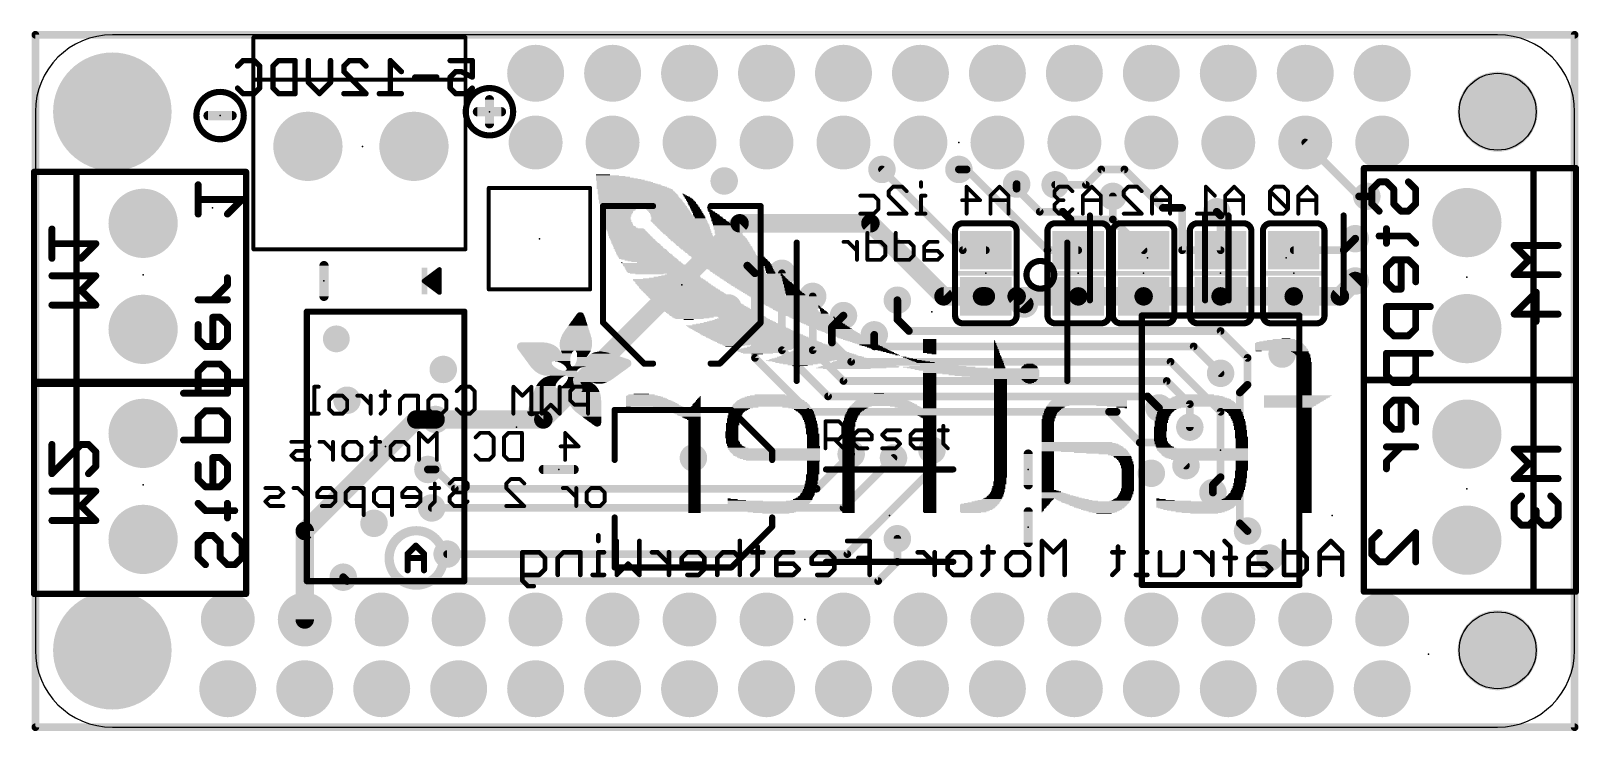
# Model space of a CAD drawing. Extents: x -0.1 to 50.9, y -0.1 to 23.
import ezdxf

# ---------------------------------------------------------------- set-up
doc = ezdxf.new("R2010")
doc.units = 0
for name, color, linetype in [('16', 132, 'CONTINUOUS'), ('17', 110, 'CONTINUOUS'), ('18', 110, 'CONTINUOUS'), ('20', 53, 'CONTINUOUS'), ('21', 40, 'CONTINUOUS'), ('22', 6, 'CONTINUOUS'), ('23', 40, 'CONTINUOUS'), ('24', 6, 'CONTINUOUS'), ('30', 253, 'CONTINUOUS')]:
    doc.layers.add(name, color=color, linetype=linetype)

# ---------------------------------------------------------------- blocks, each defined once
blk = doc.blocks.new('RECT')
blk.add_solid([(-0.5, -0.5), (0.5, -0.5), (-0.5, 0.5), (0.5, 0.5)])
blk = doc.blocks.new('ROUNDP')
at = {"const_width": 0.5}
blk.add_lwpolyline([(0, -0.25, 1), (0, 0.25, 1), (0, -0.25)], format="xyb", dxfattribs=at)
blk = doc.blocks.new('ROUNDV')
at = {"const_width": 0.5}
blk.add_lwpolyline([(0, -0.25, 1), (0, 0.25, 1), (0, -0.25)], format="xyb", dxfattribs=at)

msp = doc.modelspace()

# ---------------------------------------------------------------- linework, layer by layer
at = {"layer": '16'}
for points, const_width in [([(0, 22.86), (0, 0)], 0.254), ([(50.8, 22.86), (0, 22.86)], 0.254), ([(50.8, 0), (50.8, 22.86)], 0.254), ([(43.688, 17.526), (41.91, 19.304)], 0.254), ([(30.607, 15.748), (27.94, 18.415)], 0.254), ([(30.734, 18.415), (30.48, 18.415)], 0.254), ([(30.734, 18.415), (33.401, 15.748)], 0.254), ([(34.671, 17.907), (35.179, 18.415)], 0.254), ([(35.179, 18.415), (35.941, 18.415)], 0.254), ([(35.941, 18.415), (37.211, 17.145)], 0.254), ([(32.385, 17.78), (32.385, 17.9324)], 0.254), ([(33.147, 17.018), (32.385, 17.78)], 0.254), ([(34.671, 17.907), (33.655, 17.907)], 0.254), ([(35.56, 17.526), (35.56, 16.764)], 0.254), ([(43.942, 17.526), (43.688, 17.526)], 0.254), ([(23.241, 16.637), (16.764, 10.16)], 0.6096), ([(27.559, 16.637), (23.241, 16.637)], 0.6096), ([(29.972, 14.224), (27.559, 16.637)], 0.6096), ([(33.147, 17.018), (33.909, 17.018)], 0.254), ([(33.909, 17.018), (34.163, 16.764)], 0.254), ([(34.163, 16.764), (35.56, 16.764)], 0.254), ([(35.56, 16.764), (36.576, 15.748)], 0.254), ([(37.211, 17.145), (37.846, 17.145)], 0.254), ([(37.846, 17.145), (37.846, 15.748)], 0.254), ([(39.116, 16.891), (38.989, 17.018)], 0.254), ([(39.116, 15.748), (39.116, 16.891)], 0.254), ([(31.369, 15.748), (30.607, 15.748)], 0.254), ([(33.401, 15.748), (34.417, 15.748)], 0.254), ([(37.846, 15.748), (39.116, 15.748)], 0.254), ([(41.529, 15.748), (43.18, 15.748)], 0.254), ([(43.18, 15.748), (43.561, 16.129)], 0.254), ([(23.495, 15.24), (23.749, 14.986)], 0.254), ([(23.749, 14.986), (23.749, 12.192)], 0.254), ([(24.638, 14.986), (24.638, 12.446)], 0.254), ([(43.053, 14.224), (43.561, 14.732)], 0.6096), ([(25.654, 14.224), (25.654, 12.446)], 0.254), ([(29.972, 14.224), (31.369, 14.224)], 0.6096), ([(31.369, 14.224), (31.242, 14.224)], 0.6096), ([(31.369, 14.224), (32.385, 14.224)], 0.6096), ([(34.417, 14.224), (31.369, 14.224)], 0.6096), ([(32.385, 14.224), (32.639, 13.97)], 0.6096), ([(34.417, 14.224), (36.576, 14.224)], 0.6096), ([(36.576, 14.224), (39.116, 14.224)], 0.6096), ([(39.116, 14.224), (41.529, 14.224)], 0.6096), ([(43.053, 14.224), (41.529, 14.224)], 0.6096), ([(28.448, 14.097), (28.448, 13.462)], 0.254), ([(26.67, 13.589), (26.289, 13.208)], 0.254), ([(26.289, 13.208), (26.289, 12.7)], 0.254), ([(28.448, 13.462), (28.829, 13.081)], 0.254), ([(26.289, 12.7), (26.924, 12.065)], 0.254), ([(27.686, 12.954), (27.686, 12.573)], 0.254), ([(28.829, 13.081), (39.116, 13.081)], 0.254), ([(39.116, 13.081), (40.005, 12.192)], 0.254), ([(23.749, 12.192), (25.527, 10.414)], 0.254), ([(24.638, 12.446), (26.162, 10.922)], 0.254), ([(25.654, 12.446), (26.67, 11.43)], 0.254), ([(27.686, 12.573), (38.227, 12.573)], 0.254), ([(38.227, 12.573), (39.116, 11.684)], 0.254), ([(40.005, 12.192), (40.005, 11.303)], 0.254), ([(26.924, 12.065), (37.465, 12.065)], 0.254), ([(37.465, 12.065), (39.116, 10.414)], 0.254), ([(26.67, 11.43), (37.338, 11.43)], 0.254), ([(37.338, 11.43), (38.1, 10.668)], 0.254), ([(40.005, 11.303), (39.751, 11.049)], 0.254), ([(26.162, 10.922), (36.703, 10.922)], 0.254), ([(36.703, 10.922), (37.084, 10.541)], 0.254), ([(38.1, 10.668), (38.1, 9.906)], 0.254), ([(39.751, 11.049), (39.751, 6.731)], 0.254), ([(12.573, 10.16), (8.89, 6.477)], 0.6096), ([(13.208, 10.16), (12.573, 10.16)], 0.6096), ([(16.764, 10.16), (13.208, 10.16)], 0.6096), ([(25.527, 10.414), (35.433, 10.414)], 0.254), ([(35.433, 10.414), (35.687, 10.414)], 0.254), ([(36.449, 9.398), (35.433, 10.414)], 0.254), ([(39.116, 10.414), (39.116, 8.255)], 0.254), ([(29.591, 8.509), (29.591, 9.144)], 0.254), ([(37.211, 9.398), (36.449, 9.398)], 0.254), ([(37.973, 8.636), (37.211, 9.398)], 0.254), ([(25.781, 7.874), (26.924, 9.017)], 0.254), ([(26.67, 7.239), (28.321, 8.89)], 0.254), ([(13.208, 8.509), (12.954, 8.509)], 0.254), ([(13.843, 7.874), (13.208, 8.509)], 0.254), ([(26.797, 5.715), (29.591, 8.509)], 0.254), ([(39.116, 8.255), (38.862, 8.001)], 0.254), ([(13.843, 7.874), (25.781, 7.874)], 0.254), ([(38.862, 8.001), (38.862, 7.747)], 0.254), ([(26.67, 7.239), (13.081, 7.239)], 0.254), ([(8.89, 6.477), (8.89, 3.556)], 0.6096), ([(39.751, 6.731), (40.005, 6.477)], 0.254), ([(28.448, 5.461), (28.448, 6.223)], 0.254), ([(13.589, 5.715), (26.797, 5.715)], 0.254), ([(27.813, 4.826), (28.448, 5.461)], 0.254), ([(10.16, 4.953), (10.287, 4.826)], 0.254), ([(10.287, 4.826), (27.813, 4.826)], 0.254), ([(0, 0), (50.8, 0)], 0.254)]:
    msp.add_lwpolyline(points, dxfattribs=dict(at, const_width=const_width))
for points, const_width in [([(0.0635, 22.86, 1), (-0.0635, 22.86)], 0.127), ([(0, 22.9235, 1), (0, 22.7965)], 0.127), ([(50.8635, 22.86, 1), (50.7365, 22.86)], 0.127), ([(50.8, 22.7965, 1), (50.8, 22.9235)], 0.127), ([(41.9549, 19.3489, 1), (41.8651, 19.2591)], 0.127), ([(27.9849, 18.4599, 1), (27.8951, 18.3701)], 0.127), ([(30.48, 18.4785, 1), (30.48, 18.3515)], 0.127), ([(30.7789, 18.4599, 1), (30.6891, 18.3701)], 0.127), ([(30.734, 18.3515, 1), (30.734, 18.4785)], 0.127), ([(35.179, 18.4785, 1), (35.179, 18.3515)], 0.127), ([(35.2239, 18.3701, 1), (35.1341, 18.4599)], 0.127), ([(35.9859, 18.4599, 1), (35.8961, 18.3701)], 0.127), ([(35.941, 18.3515, 1), (35.941, 18.4785)], 0.127), ([(32.4485, 17.9324, 1), (32.3215, 17.9324)], 0.127), ([(32.4299, 17.8249, 1), (32.3401, 17.7351)], 0.127), ([(33.655, 17.9705, 1), (33.655, 17.8435)], 0.127), ([(34.6261, 17.9519, 1), (34.7159, 17.8621)], 0.127), ([(34.671, 17.8435, 1), (34.671, 17.9705)], 0.127), ([(32.3215, 17.78, 1), (32.4485, 17.78)], 0.127), ([(35.6235, 17.526, 1), (35.4965, 17.526)], 0.127), ([(43.688, 17.5895, 1), (43.688, 17.4625)], 0.127), ([(43.6431, 17.4811, 1), (43.7329, 17.5709)], 0.127), ([(43.942, 17.4625, 1), (43.942, 17.5895)], 0.127), ([(23.241, 16.7894, 1), (23.241, 16.4846)], 0.3048), ([(23.3488, 16.5292, 1), (23.1332, 16.7448)], 0.3048), ([(27.6668, 16.7448, 1), (27.4512, 16.5292)], 0.3048), ([(27.559, 16.4846, 1), (27.559, 16.7894)], 0.3048), ([(33.147, 17.0815, 1), (33.147, 16.9545)], 0.127), ([(33.1021, 16.9731, 1), (33.1919, 17.0629)], 0.127), ([(33.9539, 17.0629, 1), (33.8641, 16.9731)], 0.127), ([(33.909, 16.9545, 1), (33.909, 17.0815)], 0.127), ([(34.163, 16.8275, 1), (34.163, 16.7005)], 0.127), ([(34.1181, 16.7191, 1), (34.2079, 16.8089)], 0.127), ([(35.6049, 16.8089, 1), (35.5151, 16.7191)], 0.127), ([(35.56, 16.7005, 1), (35.56, 16.8275)], 0.127), ([(37.211, 17.2085, 1), (37.211, 17.0815)], 0.127), ([(37.1661, 17.1001, 1), (37.2559, 17.1899)], 0.127), ([(37.9095, 17.145, 1), (37.7825, 17.145)], 0.127), ([(37.846, 17.0815, 1), (37.846, 17.2085)], 0.127), ([(39.0339, 17.0629, 1), (38.9441, 16.9731)], 0.127), ([(39.1795, 16.891, 1), (39.0525, 16.891)], 0.127), ([(39.0711, 16.8461, 1), (39.1609, 16.9359)], 0.127), ([(35.4965, 16.764, 1), (35.6235, 16.764)], 0.127), ([(30.607, 15.8115, 1), (30.607, 15.6845)], 0.127), ([(30.5621, 15.7031, 1), (30.6519, 15.7929)], 0.127), ([(31.369, 15.6845, 1), (31.369, 15.8115)], 0.127), ([(33.401, 15.8115, 1), (33.401, 15.6845)], 0.127), ([(33.3561, 15.7031, 1), (33.4459, 15.7929)], 0.127), ([(34.417, 15.6845, 1), (34.417, 15.8115)], 0.127), ([(36.5311, 15.7031, 1), (36.6209, 15.7929)], 0.127), ([(37.846, 15.8115, 1), (37.846, 15.6845)], 0.127), ([(39.116, 15.6845, 1), (39.116, 15.8115)], 0.127), ([(41.529, 15.8115, 1), (41.529, 15.6845)], 0.127), ([(43.1351, 15.7929, 1), (43.2249, 15.7031)], 0.127), ([(43.18, 15.6845, 1), (43.18, 15.8115)], 0.127), ([(43.6059, 16.0841, 1), (43.5161, 16.1739)], 0.127), ([(23.5399, 15.2849, 1), (23.4501, 15.1951)], 0.127), ([(37.7825, 15.748, 1), (37.9095, 15.748)], 0.127), ([(39.0525, 15.748, 1), (39.1795, 15.748)], 0.127), ([(23.8125, 14.986, 1), (23.6855, 14.986)], 0.127), ([(23.7041, 14.9411, 1), (23.7939, 15.0309)], 0.127), ([(24.7015, 14.986, 1), (24.5745, 14.986)], 0.127), ([(43.6688, 14.6242, 1), (43.4532, 14.8398)], 0.3048), ([(25.7175, 14.224, 1), (25.5905, 14.224)], 0.127), ([(29.972, 14.3764, 1), (29.972, 14.0716)], 0.3048), ([(29.8642, 14.1162, 1), (30.0798, 14.3318)], 0.3048), ([(31.242, 14.3764, 1), (31.242, 14.0716)], 0.3048), ([(31.369, 14.3764, 1), (31.369, 14.0716)], 0.3048), ([(31.369, 14.3764, 1), (31.369, 14.0716)], 0.3048), ([(31.369, 14.0716, 1), (31.369, 14.3764)], 0.3048), ([(31.369, 14.0716, 1), (31.369, 14.3764)], 0.3048), ([(32.4928, 14.3318, 1), (32.2772, 14.1162)], 0.3048), ([(32.385, 14.0716, 1), (32.385, 14.3764)], 0.3048), ([(34.417, 14.3764, 1), (34.417, 14.0716)], 0.3048), ([(34.417, 14.0716, 1), (34.417, 14.3764)], 0.3048), ([(36.576, 14.3764, 1), (36.576, 14.0716)], 0.3048), ([(36.576, 14.0716, 1), (36.576, 14.3764)], 0.3048), ([(39.116, 14.3764, 1), (39.116, 14.0716)], 0.3048), ([(39.116, 14.0716, 1), (39.116, 14.3764)], 0.3048), ([(41.529, 14.3764, 1), (41.529, 14.0716)], 0.3048), ([(41.529, 14.0716, 1), (41.529, 14.3764)], 0.3048), ([(42.9452, 14.3318, 1), (43.1608, 14.1162)], 0.3048), ([(43.053, 14.0716, 1), (43.053, 14.3764)], 0.3048), ([(28.5115, 14.097, 1), (28.3845, 14.097)], 0.127), ([(32.5312, 13.8622, 1), (32.7468, 14.0778)], 0.3048), ([(26.3525, 13.208, 1), (26.2255, 13.208)], 0.127), ([(26.2441, 13.2529, 1), (26.3339, 13.1631)], 0.127), ([(26.7149, 13.5441, 1), (26.6251, 13.6339)], 0.127), ([(28.4929, 13.5069, 1), (28.4031, 13.4171)], 0.127), ([(28.3845, 13.462, 1), (28.5115, 13.462)], 0.127), ([(26.3339, 12.7449, 1), (26.2441, 12.6551)], 0.127), ([(27.7495, 12.954, 1), (27.6225, 12.954)], 0.127), ([(28.829, 13.1445, 1), (28.829, 13.0175)], 0.127), ([(28.7841, 13.0361, 1), (28.8739, 13.1259)], 0.127), ([(39.1609, 13.1259, 1), (39.0711, 13.0361)], 0.127), ([(39.116, 13.0175, 1), (39.116, 13.1445)], 0.127), ([(23.7939, 12.2369, 1), (23.7041, 12.1471)], 0.127), ([(24.6829, 12.4909, 1), (24.5931, 12.4011)], 0.127), ([(24.5745, 12.446, 1), (24.7015, 12.446)], 0.127), ([(25.6989, 12.4909, 1), (25.6091, 12.4011)], 0.127), ([(25.5905, 12.446, 1), (25.7175, 12.446)], 0.127), ([(26.2255, 12.7, 1), (26.3525, 12.7)], 0.127), ([(27.686, 12.6365, 1), (27.686, 12.5095)], 0.127), ([(27.6225, 12.573, 1), (27.7495, 12.573)], 0.127), ([(38.2719, 12.6179, 1), (38.1821, 12.5281)], 0.127), ([(38.227, 12.5095, 1), (38.227, 12.6365)], 0.127), ([(40.0685, 12.192, 1), (39.9415, 12.192)], 0.127), ([(39.9601, 12.1471, 1), (40.0499, 12.2369)], 0.127), ([(23.6855, 12.192, 1), (23.8125, 12.192)], 0.127), ([(26.924, 12.1285, 1), (26.924, 12.0015)], 0.127), ([(26.8791, 12.0201, 1), (26.9689, 12.1099)], 0.127), ([(37.5099, 12.1099, 1), (37.4201, 12.0201)], 0.127), ([(37.465, 12.0015, 1), (37.465, 12.1285)], 0.127), ([(39.0711, 11.6391, 1), (39.1609, 11.7289)], 0.127), ([(26.67, 11.4935, 1), (26.67, 11.3665)], 0.127), ([(26.6251, 11.3851, 1), (26.7149, 11.4749)], 0.127), ([(37.3829, 11.4749, 1), (37.2931, 11.3851)], 0.127), ([(37.338, 11.3665, 1), (37.338, 11.4935)], 0.127), ([(39.9415, 11.303, 1), (40.0685, 11.303)], 0.127), ([(40.0499, 11.2581, 1), (39.9601, 11.3479)], 0.127), ([(26.162, 10.9855, 1), (26.162, 10.8585)], 0.127), ([(26.1171, 10.8771, 1), (26.2069, 10.9669)], 0.127), ([(36.7479, 10.9669, 1), (36.6581, 10.8771)], 0.127), ([(36.703, 10.8585, 1), (36.703, 10.9855)], 0.127), ([(38.1635, 10.668, 1), (38.0365, 10.668)], 0.127), ([(38.0551, 10.6231, 1), (38.1449, 10.7129)], 0.127), ([(39.8145, 11.049, 1), (39.6875, 11.049)], 0.127), ([(39.7061, 11.0939, 1), (39.7959, 11.0041)], 0.127), ([(12.573, 10.3124, 1), (12.573, 10.0076)], 0.3048), ([(12.6808, 10.0522, 1), (12.4652, 10.2678)], 0.3048), ([(13.208, 10.3124, 1), (13.208, 10.0076)], 0.3048), ([(13.208, 10.0076, 1), (13.208, 10.3124)], 0.3048), ([(16.6562, 10.2678, 1), (16.8718, 10.0522)], 0.3048), ([(16.764, 10.0076, 1), (16.764, 10.3124)], 0.3048), ([(25.527, 10.4775, 1), (25.527, 10.3505)], 0.127), ([(25.4821, 10.3691, 1), (25.5719, 10.4589)], 0.127), ([(35.433, 10.4775, 1), (35.433, 10.3505)], 0.127), ([(35.4779, 10.4589, 1), (35.3881, 10.3691)], 0.127), ([(35.433, 10.3505, 1), (35.433, 10.4775)], 0.127), ([(35.687, 10.3505, 1), (35.687, 10.4775)], 0.127), ([(37.0391, 10.4961, 1), (37.1289, 10.5859)], 0.127), ([(39.1795, 10.414, 1), (39.0525, 10.414)], 0.127), ([(39.0711, 10.3691, 1), (39.1609, 10.4589)], 0.127), ([(38.0365, 9.906, 1), (38.1635, 9.906)], 0.127), ([(29.6545, 9.144, 1), (29.5275, 9.144)], 0.127), ([(36.449, 9.4615, 1), (36.449, 9.3345)], 0.127), ([(36.4041, 9.3531, 1), (36.4939, 9.4429)], 0.127), ([(37.2559, 9.4429, 1), (37.1661, 9.3531)], 0.127), ([(37.211, 9.3345, 1), (37.211, 9.4615)], 0.127), ([(26.9689, 8.9721, 1), (26.8791, 9.0619)], 0.127), ([(28.3659, 8.8451, 1), (28.2761, 8.9349)], 0.127), ([(37.9281, 8.5911, 1), (38.0179, 8.6809)], 0.127), ([(12.954, 8.5725, 1), (12.954, 8.4455)], 0.127), ([(13.2529, 8.5539, 1), (13.1631, 8.4641)], 0.127), ([(13.208, 8.4455, 1), (13.208, 8.5725)], 0.127), ([(29.5275, 8.509, 1), (29.6545, 8.509)], 0.127), ([(29.6359, 8.4641, 1), (29.5461, 8.5539)], 0.127), ([(39.0525, 8.255, 1), (39.1795, 8.255)], 0.127), ([(39.1609, 8.2101, 1), (39.0711, 8.2999)], 0.127), ([(13.843, 7.9375, 1), (13.843, 7.8105)], 0.127), ([(13.7981, 7.8291, 1), (13.8879, 7.9189)], 0.127), ([(25.7361, 7.9189, 1), (25.8259, 7.8291)], 0.127), ([(25.781, 7.8105, 1), (25.781, 7.9375)], 0.127), ([(38.9255, 8.001, 1), (38.7985, 8.001)], 0.127), ([(38.8171, 8.0459, 1), (38.9069, 7.9561)], 0.127), ([(38.7985, 7.747, 1), (38.9255, 7.747)], 0.127), ([(13.081, 7.3025, 1), (13.081, 7.1755)], 0.127), ([(26.6251, 7.2839, 1), (26.7149, 7.1941)], 0.127), ([(26.67, 7.1755, 1), (26.67, 7.3025)], 0.127), ([(8.7822, 6.5848, 1), (8.9978, 6.3692)], 0.3048), ([(9.0424, 6.477, 1), (8.7376, 6.477)], 0.3048), ([(39.7959, 6.7759, 1), (39.7061, 6.6861)], 0.127), ([(39.6875, 6.731, 1), (39.8145, 6.731)], 0.127), ([(28.5115, 6.223, 1), (28.3845, 6.223)], 0.127), ([(39.9601, 6.4321, 1), (40.0499, 6.5219)], 0.127), ([(13.589, 5.7785, 1), (13.589, 5.6515)], 0.127), ([(26.7521, 5.7599, 1), (26.8419, 5.6701)], 0.127), ([(26.797, 5.6515, 1), (26.797, 5.7785)], 0.127), ([(28.3845, 5.461, 1), (28.5115, 5.461)], 0.127), ([(28.4929, 5.4161, 1), (28.4031, 5.5059)], 0.127), ([(10.2049, 4.9979, 1), (10.1151, 4.9081)], 0.127), ([(10.287, 4.8895, 1), (10.287, 4.7625)], 0.127), ([(10.2421, 4.7811, 1), (10.3319, 4.8709)], 0.127), ([(27.7681, 4.8709, 1), (27.8579, 4.7811)], 0.127), ([(27.813, 4.7625, 1), (27.813, 4.8895)], 0.127), ([(8.7376, 3.556, 1), (9.0424, 3.556)], 0.3048), ([(0, 0.0635, 1), (0, -0.0635)], 0.127), ([(-0.0635, 0, 1), (0.0635, 0)], 0.127), ([(50.7365, 0, 1), (50.8635, 0)], 0.127), ([(50.8, -0.0635, 1), (50.8, 0.0635)], 0.127)]:
    msp.add_lwpolyline(points, format="xyb", dxfattribs=dict(at, const_width=const_width))
at = {"layer": '20'}
for p, q in [((48.26, 22.86), (2.54, 22.86)), ((0, 20.32), (0, 2.54)), ((50.8, 2.54), (50.8, 20.32)), ((2.54, 0), (48.26, 0))]:
    msp.add_line(p, q, dxfattribs=at)
for centre in [(48.26, 20.32), (48.26, 2.54)]:
    msp.add_circle(centre, 1.27, dxfattribs=at)
for centre, start, end in [((2.54, 20.32), 90, 180), ((48.26, 20.32), 0, 90), ((2.54, 2.54), 180, 270), ((48.26, 2.54), 270, 0)]:
    msp.add_arc(centre, 2.54, start, end, dxfattribs=at)
at = {"layer": '21'}
for points, const_width in [([(14.195, 22.777), (7.195, 22.777)], 0.127), ([(7.195, 22.777), (7.195, 21.377)], 0.127), ([(14.195, 21.377), (14.195, 22.777)], 0.127), ([(7.195, 21.377), (7.195, 15.777)], 0.127), ([(14.195, 21.377), (7.195, 21.377)], 0.127), ([(14.195, 15.777), (14.195, 21.377)], 0.127), ([(15.3828, 20.32), (14.5891, 20.32)], 0.3048), ([(14.986, 20.7168), (14.986, 19.9232)], 0.3048), ([(6.4928, 20.193), (5.6991, 20.193)], 0.3048), ([(1.356, 18.3352), (-0.044, 18.3352)], 0.2032), ([(-0.044, 18.3352), (-0.044, 11.3352)], 0.2032), ([(6.956, 18.3352), (1.356, 18.3352)], 0.2032), ([(1.356, 18.3352), (1.356, 11.3352)], 0.2032), ([(6.956, 11.3352), (6.956, 18.3352)], 0.2032), ([(49.444, 18.459), (43.844, 18.459)], 0.2032), ([(43.844, 18.459), (43.844, 11.459)], 0.2032), ([(50.844, 18.459), (49.444, 18.459)], 0.2032), ([(49.444, 11.459), (49.444, 18.459)], 0.2032), ([(50.844, 11.459), (50.844, 18.459)], 0.2032), ([(14.962, 17.804), (18.312, 17.804)], 0.127), ([(14.962, 14.454), (14.962, 17.804)], 0.127), ([(18.312, 17.804), (18.312, 14.454)], 0.127), ([(18.736, 13.355), (18.736, 17.205)], 0.2032), ([(18.736, 17.205), (20.386, 17.205)], 0.2032), ([(22.286, 17.205), (23.936, 17.205)], 0.2032), ([(23.936, 17.205), (23.936, 13.355)], 0.2032), ([(34.803, 14.094), (34.803, 16.894)], 0.2032), ([(38.603, 16.894), (38.603, 14.094)], 0.2032), ([(39.375, 14.094), (39.375, 16.894)], 0.2032), ([(43.175, 16.894), (43.175, 14.094)], 0.2032), ([(7.195, 15.777), (14.195, 15.777)], 0.127), ([(25.1264, 11.4332), (25.1264, 15.9988)], 0.2032), ([(34.0556, 15.9988), (34.0556, 11.4332)], 0.2032), ([(9.525, 15.24), (9.525, 14.224)], 0.3048), ([(13.335, 15.113), (12.827, 14.732)], 0.1524), ([(12.8947, 14.7828), (13.335, 14.7828)], 0.1524), ([(13.0979, 14.9352), (13.335, 14.9352)], 0.1524), ([(13.3011, 15.0876), (13.335, 15.0876)], 0.1524), ([(13.335, 14.351), (13.335, 15.113)], 0.1524), ([(12.827, 14.732), (13.335, 14.351)], 0.1524), ([(12.9625, 14.6304), (13.335, 14.6304)], 0.1524), ([(13.1657, 14.478), (13.335, 14.478)], 0.1524), ([(18.312, 14.454), (14.962, 14.454)], 0.127), ([(8.957, 13.721), (8.957, 4.821)], 0.2032), ([(14.157, 13.721), (8.957, 13.721)], 0.2032), ([(14.157, 4.821), (14.157, 13.721)], 0.2032), ([(20.086, 12.005), (18.736, 13.355)], 0.2032), ([(23.936, 13.355), (22.586, 12.005)], 0.2032), ([(41.716, 13.594), (36.516, 13.594)], 0.2032), ([(36.516, 13.594), (36.516, 4.694)], 0.2032), ([(41.716, 4.694), (41.716, 13.594)], 0.2032), ([(20.386, 12.005), (20.086, 12.005)], 0.2032), ([(22.586, 12.005), (22.286, 12.005)], 0.2032), ([(1.356, 11.401), (-0.044, 11.401)], 0.2032), ([(-0.044, 11.401), (-0.044, 4.401)], 0.2032), ([(-0.044, 11.3352), (1.356, 11.3352)], 0.2032), ([(6.956, 11.401), (1.356, 11.401)], 0.2032), ([(1.356, 11.401), (1.356, 4.401)], 0.2032), ([(1.356, 11.3352), (6.956, 11.3352)], 0.2032), ([(6.956, 4.401), (6.956, 11.401)], 0.2032), ([(49.444, 11.474), (43.844, 11.474)], 0.2032), ([(43.844, 11.474), (43.844, 4.474)], 0.2032), ([(43.844, 11.459), (49.444, 11.459)], 0.2032), ([(50.844, 11.474), (49.444, 11.474)], 0.2032), ([(49.444, 4.474), (49.444, 11.474)], 0.2032), ([(49.444, 11.459), (50.844, 11.459)], 0.2032), ([(50.844, 4.474), (50.844, 11.474)], 0.2032), ([(19.117, 8.824), (19.117, 10.474)], 0.2032), ([(19.117, 10.474), (22.967, 10.474)], 0.2032), ([(22.967, 10.474), (24.317, 9.124)], 0.2032), ([(26.0746, 9.2075), (26.0746, 10.0973)], 0.127), ([(26.0746, 10.0973), (26.5195, 10.0973)], 0.127), ([(26.5195, 10.0973), (26.6678, 9.949)], 0.127), ([(26.6678, 9.6524), (26.5195, 9.5041)], 0.127), ([(26.6678, 9.949), (26.6678, 9.6524)], 0.127), ([(27.0101, 9.6524), (27.1584, 9.8007)], 0.127), ([(27.0101, 9.3558), (27.0101, 9.6524)], 0.127), ([(27.1584, 9.8007), (27.455, 9.8007)], 0.127), ([(27.455, 9.8007), (27.6033, 9.6524)], 0.127), ([(27.6033, 9.6524), (27.6033, 9.5041)], 0.127), ([(27.9457, 9.6524), (28.094, 9.8007)], 0.127), ([(28.094, 9.5041), (27.9457, 9.6524)], 0.127), ([(28.094, 9.8007), (28.5388, 9.8007)], 0.127), ([(28.8812, 9.6524), (29.0295, 9.8007)], 0.127), ([(28.8812, 9.3558), (28.8812, 9.6524)], 0.127), ([(29.0295, 9.8007), (29.3261, 9.8007)], 0.127), ([(29.3261, 9.8007), (29.4744, 9.6524)], 0.127), ([(29.4744, 9.6524), (29.4744, 9.5041)], 0.127), ([(29.8167, 9.8007), (30.1133, 9.8007)], 0.127), ([(29.965, 9.949), (29.965, 9.3558)], 0.127), ([(24.317, 9.124), (24.317, 8.824)], 0.2032), ([(26.5195, 9.5041), (26.0746, 9.5041)], 0.127), ([(26.3712, 9.5041), (26.6678, 9.2075)], 0.127), ([(27.6033, 9.5041), (27.0101, 9.5041)], 0.127), ([(27.1584, 9.2075), (27.0101, 9.3558)], 0.127), ([(27.455, 9.2075), (27.1584, 9.2075)], 0.127), ([(27.9457, 9.2075), (28.3905, 9.2075)], 0.127), ([(28.3905, 9.5041), (28.094, 9.5041)], 0.127), ([(28.5388, 9.3558), (28.3905, 9.5041)], 0.127), ([(28.3905, 9.2075), (28.5388, 9.3558)], 0.127), ([(29.4744, 9.5041), (28.8812, 9.5041)], 0.127), ([(29.0295, 9.2075), (28.8812, 9.3558)], 0.127), ([(29.3261, 9.2075), (29.0295, 9.2075)], 0.127), ([(29.965, 9.3558), (30.1133, 9.2075)], 0.127), ([(32.766, 8.001), (32.766, 9.017)], 0.3048), ([(17.78, 8.509), (16.764, 8.509)], 0.3048), ([(26.094, 8.5104), (30.294, 8.5104)], 0.2032), ([(32.766, 6.096), (32.766, 7.112)], 0.3048), ([(19.117, 5.274), (19.117, 6.924)], 0.2032), ([(24.317, 6.624), (22.967, 5.274)], 0.2032), ([(24.317, 6.924), (24.317, 6.624)], 0.2032), ([(22.967, 5.274), (19.117, 5.274)], 0.2032), ([(30.294, 5.4596), (26.094, 5.4596)], 0.2032), ([(8.957, 4.821), (14.157, 4.821)], 0.2032), ([(36.516, 4.694), (41.716, 4.694)], 0.2032), ([(-0.044, 4.401), (1.356, 4.401)], 0.2032), ([(1.356, 4.401), (6.956, 4.401)], 0.2032), ([(43.844, 4.474), (49.444, 4.474)], 0.2032), ([(49.444, 4.474), (50.844, 4.474)], 0.2032)]:
    msp.add_lwpolyline(points, dxfattribs=dict(at, const_width=const_width))
for points, const_width in [([(7.195, 22.8087, 1), (7.195, 22.7453)], 0.0635), ([(7.2268, 22.777, 1), (7.1633, 22.777)], 0.0635), ([(14.2268, 22.777, 1), (14.1632, 22.777)], 0.0635), ([(14.195, 22.7453, 1), (14.195, 22.8087)], 0.0635), ([(6.096, 19.4113, 1), (6.096, 20.9747, 1), (6.096, 19.4113)], 0.2032), ([(7.2268, 21.377, 1), (7.1633, 21.377)], 0.0635), ([(7.195, 21.4088, 1), (7.195, 21.3453)], 0.0635), ([(7.1633, 21.377, 1), (7.2268, 21.377)], 0.0635), ([(14.986, 19.5383, 1), (14.986, 21.1017, 1), (14.986, 19.5383)], 0.2032), ([(14.2268, 21.377, 1), (14.1632, 21.377)], 0.0635), ([(14.1632, 21.377, 1), (14.2268, 21.377)], 0.0635), ([(14.195, 21.3453, 1), (14.195, 21.4088)], 0.0635), ([(14.5891, 20.3962, 1), (14.5891, 20.2438)], 0.1524), ([(15.0622, 20.7168, 1), (14.9098, 20.7168)], 0.1524), ([(15.3828, 20.2438, 1), (15.3828, 20.3962)], 0.1524), ([(5.6991, 20.2692, 1), (5.6991, 20.1168)], 0.1524), ([(6.4928, 20.1168, 1), (6.4928, 20.2692)], 0.1524), ([(14.9098, 19.9232, 1), (15.0622, 19.9232)], 0.1524), ([(-0.044, 18.386, 1), (-0.044, 18.2844)], 0.1016), ([(0.0068, 18.3352, 1), (-0.0948, 18.3352)], 0.1016), ([(1.356, 18.386, 1), (1.356, 18.2844)], 0.1016), ([(1.4068, 18.3352, 1), (1.3052, 18.3352)], 0.1016), ([(1.356, 18.2844, 1), (1.356, 18.386)], 0.1016), ([(7.0068, 18.3352, 1), (6.9052, 18.3352)], 0.1016), ([(6.956, 18.2844, 1), (6.956, 18.386)], 0.1016), ([(43.844, 18.5098, 1), (43.844, 18.4082)], 0.1016), ([(43.8948, 18.459, 1), (43.7932, 18.459)], 0.1016), ([(49.444, 18.5098, 1), (49.444, 18.4082)], 0.1016), ([(49.4948, 18.459, 1), (49.3932, 18.459)], 0.1016), ([(49.444, 18.4082, 1), (49.444, 18.5098)], 0.1016), ([(50.8948, 18.459, 1), (50.7932, 18.459)], 0.1016), ([(50.844, 18.4082, 1), (50.844, 18.5098)], 0.1016), ([(14.962, 17.8358, 1), (14.962, 17.7723)], 0.0635), ([(14.9938, 17.804, 1), (14.9303, 17.804)], 0.0635), ([(18.3438, 17.804, 1), (18.2803, 17.804)], 0.0635), ([(18.312, 17.7723, 1), (18.312, 17.8358)], 0.0635), ([(18.7868, 17.205, 1), (18.6852, 17.205)], 0.1016), ([(18.736, 17.2558, 1), (18.736, 17.1542)], 0.1016), ([(20.386, 17.1542, 1), (20.386, 17.2558)], 0.1016), ([(22.286, 17.2558, 1), (22.286, 17.1542)], 0.1016), ([(23.9868, 17.205, 1), (23.8852, 17.205)], 0.1016), ([(23.936, 17.1542, 1), (23.936, 17.2558)], 0.1016), ([(34.8538, 16.894, 1), (34.7522, 16.894)], 0.1016), ([(38.6538, 16.894, 1), (38.5522, 16.894)], 0.1016), ([(39.4258, 16.894, 1), (39.3242, 16.894)], 0.1016), ([(43.2258, 16.894, 1), (43.1242, 16.894)], 0.1016), ([(7.195, 15.8088, 1), (7.195, 15.7453)], 0.0635), ([(14.195, 15.7453, 1), (14.195, 15.8088)], 0.0635), ([(25.1772, 15.9988, 1), (25.0756, 15.9988)], 0.1016), ([(34.1064, 15.9988, 1), (34.0048, 15.9988)], 0.1016), ([(7.1633, 15.777, 1), (7.2268, 15.777)], 0.0635), ([(9.6012, 15.24, 1), (9.4488, 15.24)], 0.1524), ([(14.1632, 15.777, 1), (14.2268, 15.777)], 0.0635), ([(33.1666, 14.478, 1), (33.1666, 15.3924, 1), (33.1666, 14.478)], 0.2032), ([(12.8947, 14.8209, 1), (12.8947, 14.7447)], 0.0762), ([(13.0979, 14.9733, 1), (13.0979, 14.8971)], 0.0762), ([(13.3011, 15.1257, 1), (13.3011, 15.0495)], 0.0762), ([(13.3731, 15.113, 1), (13.2969, 15.113)], 0.0762), ([(13.3579, 15.0825, 1), (13.3121, 15.1435)], 0.0762), ([(13.335, 15.0495, 1), (13.335, 15.1257)], 0.0762), ([(13.335, 14.8971, 1), (13.335, 14.9733)], 0.0762), ([(13.335, 14.7447, 1), (13.335, 14.8209)], 0.0762), ([(12.8499, 14.7625, 1), (12.8041, 14.7015)], 0.0762), ([(12.8041, 14.7625, 1), (12.8499, 14.7015)], 0.0762), ([(12.9625, 14.6685, 1), (12.9625, 14.5923)], 0.0762), ([(13.1657, 14.5161, 1), (13.1657, 14.4399)], 0.0762), ([(13.2969, 14.351, 1), (13.3731, 14.351)], 0.0762), ([(13.3121, 14.3205, 1), (13.3579, 14.3815)], 0.0762), ([(13.335, 14.5923, 1), (13.335, 14.6685)], 0.0762), ([(13.335, 14.4399, 1), (13.335, 14.5161)], 0.0762), ([(14.962, 14.4858, 1), (14.962, 14.4223)], 0.0635), ([(14.9303, 14.454, 1), (14.9938, 14.454)], 0.0635), ([(18.2803, 14.454, 1), (18.3438, 14.454)], 0.0635), ([(18.312, 14.4223, 1), (18.312, 14.4858)], 0.0635), ([(9.0078, 13.721, 1), (8.9062, 13.721)], 0.1016), ([(8.957, 13.7718, 1), (8.957, 13.6702)], 0.1016), ([(9.4488, 14.224, 1), (9.6012, 14.224)], 0.1524), ([(14.2078, 13.721, 1), (14.1062, 13.721)], 0.1016), ([(14.157, 13.6702, 1), (14.157, 13.7718)], 0.1016), ([(34.7522, 14.094, 1), (34.8538, 14.094)], 0.1016), ([(38.5522, 14.094, 1), (38.6538, 14.094)], 0.1016), ([(39.3242, 14.094, 1), (39.4258, 14.094)], 0.1016), ([(43.1242, 14.094, 1), (43.2258, 14.094)], 0.1016), ([(18.7719, 13.3909, 1), (18.7001, 13.3191)], 0.1016), ([(18.6852, 13.355, 1), (18.7868, 13.355)], 0.1016), ([(23.8852, 13.355, 1), (23.9868, 13.355)], 0.1016), ([(23.9719, 13.3191, 1), (23.9001, 13.3909)], 0.1016), ([(36.516, 13.6448, 1), (36.516, 13.5432)], 0.1016), ([(36.5668, 13.594, 1), (36.4652, 13.594)], 0.1016), ([(41.7668, 13.594, 1), (41.6652, 13.594)], 0.1016), ([(41.716, 13.5432, 1), (41.716, 13.6448)], 0.1016), ([(9.932, 12.5999, 1), (9.932, 13.0421, 1), (9.932, 12.5999)], 0.4422), ([(20.086, 12.0558, 1), (20.086, 11.9542)], 0.1016), ([(20.0501, 11.9691, 1), (20.1219, 12.0409)], 0.1016), ([(20.386, 11.9542, 1), (20.386, 12.0558)], 0.1016), ([(22.286, 12.0558, 1), (22.286, 11.9542)], 0.1016), ([(22.5501, 12.0409, 1), (22.6219, 11.9691)], 0.1016), ([(22.586, 11.9542, 1), (22.586, 12.0558)], 0.1016), ([(-0.044, 11.4518, 1), (-0.044, 11.3502)], 0.1016), ([(0.0068, 11.401, 1), (-0.0948, 11.401)], 0.1016), ([(-0.044, 11.386, 1), (-0.044, 11.2844)], 0.1016), ([(-0.0948, 11.3352, 1), (0.0068, 11.3352)], 0.1016), ([(1.356, 11.4518, 1), (1.356, 11.3502)], 0.1016), ([(1.4068, 11.401, 1), (1.3052, 11.401)], 0.1016), ([(1.356, 11.386, 1), (1.356, 11.2844)], 0.1016), ([(1.3052, 11.3352, 1), (1.4068, 11.3352)], 0.1016), ([(1.356, 11.3502, 1), (1.356, 11.4518)], 0.1016), ([(1.356, 11.2844, 1), (1.356, 11.386)], 0.1016), ([(7.0068, 11.401, 1), (6.9052, 11.401)], 0.1016), ([(6.9052, 11.3352, 1), (7.0068, 11.3352)], 0.1016), ([(6.956, 11.3502, 1), (6.956, 11.4518)], 0.1016), ([(6.956, 11.2844, 1), (6.956, 11.386)], 0.1016), ([(25.0756, 11.4332, 1), (25.1772, 11.4332)], 0.1016), ([(34.0048, 11.4332, 1), (34.1064, 11.4332)], 0.1016), ([(43.844, 11.5248, 1), (43.844, 11.4232)], 0.1016), ([(43.8948, 11.474, 1), (43.7932, 11.474)], 0.1016), ([(43.844, 11.5098, 1), (43.844, 11.4082)], 0.1016), ([(43.7932, 11.459, 1), (43.8948, 11.459)], 0.1016), ([(49.444, 11.5248, 1), (49.444, 11.4232)], 0.1016), ([(49.4948, 11.474, 1), (49.3932, 11.474)], 0.1016), ([(49.444, 11.5098, 1), (49.444, 11.4082)], 0.1016), ([(49.3932, 11.459, 1), (49.4948, 11.459)], 0.1016), ([(49.444, 11.4232, 1), (49.444, 11.5248)], 0.1016), ([(49.444, 11.4082, 1), (49.444, 11.5098)], 0.1016), ([(50.8948, 11.474, 1), (50.7932, 11.474)], 0.1016), ([(50.7932, 11.459, 1), (50.8948, 11.459)], 0.1016), ([(50.844, 11.4232, 1), (50.844, 11.5248)], 0.1016), ([(50.844, 11.4082, 1), (50.844, 11.5098)], 0.1016), ([(19.1678, 10.474, 1), (19.0662, 10.474)], 0.1016), ([(19.117, 10.5248, 1), (19.117, 10.4232)], 0.1016), ([(23.0029, 10.5099, 1), (22.9311, 10.4381)], 0.1016), ([(22.967, 10.4232, 1), (22.967, 10.5248)], 0.1016), ([(26.1064, 10.0973, 1), (26.0429, 10.0973)], 0.0635), ([(26.0746, 10.129, 1), (26.0746, 10.0655)], 0.0635), ([(26.542, 10.1197, 1), (26.497, 10.0748)], 0.0635), ([(26.5195, 10.0655, 1), (26.5195, 10.129)], 0.0635), ([(26.6995, 9.949, 1), (26.636, 9.949)], 0.0635), ([(26.6453, 9.9265, 1), (26.6902, 9.9714)], 0.0635), ([(26.6902, 9.6299, 1), (26.6453, 9.6748)], 0.0635), ([(27.0419, 9.6524, 1), (26.9784, 9.6524)], 0.0635), ([(27.1584, 9.8324, 1), (27.1584, 9.7689)], 0.0635), ([(27.1809, 9.7782, 1), (27.136, 9.8231)], 0.0635), ([(27.4775, 9.8231, 1), (27.4326, 9.7782)], 0.0635), ([(27.455, 9.7689, 1), (27.455, 9.8324)], 0.0635), ([(27.6351, 9.6524, 1), (27.5716, 9.6524)], 0.0635), ([(27.9681, 9.6748, 1), (27.9232, 9.6299)], 0.0635), ([(28.094, 9.8324, 1), (28.094, 9.7689)], 0.0635), ([(28.1164, 9.7782, 1), (28.0715, 9.8231)], 0.0635), ([(28.5388, 9.7689, 1), (28.5388, 9.8324)], 0.0635), ([(28.9129, 9.6524, 1), (28.8494, 9.6524)], 0.0635), ([(29.0295, 9.8324, 1), (29.0295, 9.7689)], 0.0635), ([(29.0519, 9.7782, 1), (29.007, 9.8231)], 0.0635), ([(29.3485, 9.8231, 1), (29.3036, 9.7782)], 0.0635), ([(29.3261, 9.7689, 1), (29.3261, 9.8324)], 0.0635), ([(29.5061, 9.6524, 1), (29.4426, 9.6524)], 0.0635), ([(29.8167, 9.8324, 1), (29.8167, 9.7689)], 0.0635), ([(29.9967, 9.949, 1), (29.9332, 9.949)], 0.0635), ([(30.1133, 9.7689, 1), (30.1133, 9.8324)], 0.0635), ([(24.3678, 9.124, 1), (24.2662, 9.124)], 0.1016), ([(24.2811, 9.0881, 1), (24.3529, 9.1599)], 0.1016), ([(26.0746, 9.5358, 1), (26.0746, 9.4723)], 0.0635), ([(26.0429, 9.2075, 1), (26.1064, 9.2075)], 0.0635), ([(26.3937, 9.5265, 1), (26.3488, 9.4816)], 0.0635), ([(26.497, 9.5265, 1), (26.542, 9.4816)], 0.0635), ([(26.5195, 9.4723, 1), (26.5195, 9.5358)], 0.0635), ([(26.636, 9.6524, 1), (26.6995, 9.6524)], 0.0635), ([(26.6453, 9.185, 1), (26.6902, 9.23)], 0.0635), ([(27.0101, 9.5358, 1), (27.0101, 9.4723)], 0.0635), ([(26.9877, 9.6748, 1), (27.0326, 9.6299)], 0.0635), ([(27.0326, 9.3782, 1), (26.9877, 9.3333)], 0.0635), ([(26.9784, 9.3558, 1), (27.0419, 9.3558)], 0.0635), ([(27.1584, 9.2393, 1), (27.1584, 9.1757)], 0.0635), ([(27.136, 9.185, 1), (27.1809, 9.23)], 0.0635), ([(27.455, 9.1757, 1), (27.455, 9.2393)], 0.0635), ([(27.5716, 9.5041, 1), (27.6351, 9.5041)], 0.0635), ([(27.5809, 9.6299, 1), (27.6258, 9.6748)], 0.0635), ([(27.6033, 9.4723, 1), (27.6033, 9.5358)], 0.0635), ([(27.9457, 9.2393, 1), (27.9457, 9.1757)], 0.0635), ([(27.9232, 9.6748, 1), (27.9681, 9.6299)], 0.0635), ([(28.094, 9.5358, 1), (28.094, 9.4723)], 0.0635), ([(28.0715, 9.4816, 1), (28.1164, 9.5265)], 0.0635), ([(28.3681, 9.23, 1), (28.413, 9.185)], 0.0635), ([(28.413, 9.5265, 1), (28.3681, 9.4816)], 0.0635), ([(28.3905, 9.4723, 1), (28.3905, 9.5358)], 0.0635), ([(28.3905, 9.1757, 1), (28.3905, 9.2393)], 0.0635), ([(28.5613, 9.3333, 1), (28.5164, 9.3782)], 0.0635), ([(28.5164, 9.3333, 1), (28.5613, 9.3782)], 0.0635), ([(28.8494, 9.3558, 1), (28.9129, 9.3558)], 0.0635), ([(28.8587, 9.6748, 1), (28.9036, 9.6299)], 0.0635), ([(28.8812, 9.5358, 1), (28.8812, 9.4723)], 0.0635), ([(28.9036, 9.3782, 1), (28.8587, 9.3333)], 0.0635), ([(29.0295, 9.2393, 1), (29.0295, 9.1757)], 0.0635), ([(29.007, 9.185, 1), (29.0519, 9.23)], 0.0635), ([(29.3261, 9.1757, 1), (29.3261, 9.2393)], 0.0635), ([(29.4426, 9.5041, 1), (29.5061, 9.5041)], 0.0635), ([(29.4519, 9.6299, 1), (29.4968, 9.6748)], 0.0635), ([(29.4744, 9.4723, 1), (29.4744, 9.5358)], 0.0635), ([(29.9874, 9.3782, 1), (29.9425, 9.3333)], 0.0635), ([(29.9332, 9.3558, 1), (29.9967, 9.3558)], 0.0635), ([(30.0908, 9.185, 1), (30.1357, 9.23)], 0.0635), ([(19.0662, 8.824, 1), (19.1678, 8.824)], 0.1016), ([(24.2662, 8.824, 1), (24.3678, 8.824)], 0.1016), ([(32.8422, 9.017, 1), (32.6898, 9.017)], 0.1524), ([(16.764, 8.5852, 1), (16.764, 8.4328)], 0.1524), ([(17.78, 8.4328, 1), (17.78, 8.5852)], 0.1524), ([(26.094, 8.5612, 1), (26.094, 8.4596)], 0.1016), ([(30.294, 8.4596, 1), (30.294, 8.5612)], 0.1016), ([(32.6898, 8.001, 1), (32.8422, 8.001)], 0.1524), ([(32.8422, 7.112, 1), (32.6898, 7.112)], 0.1524), ([(19.1678, 6.924, 1), (19.0662, 6.924)], 0.1016), ([(24.3678, 6.924, 1), (24.2662, 6.924)], 0.1016), ([(24.2662, 6.624, 1), (24.3678, 6.624)], 0.1016), ([(24.3529, 6.5881, 1), (24.2811, 6.6599)], 0.1016), ([(32.6898, 6.096, 1), (32.8422, 6.096)], 0.1524), ([(40.741, 5.3729, 1), (40.741, 5.8151, 1), (40.741, 5.3729)], 0.4422), ([(19.117, 5.3248, 1), (19.117, 5.2232)], 0.1016), ([(19.0662, 5.274, 1), (19.1678, 5.274)], 0.1016), ([(22.9311, 5.3099, 1), (23.0029, 5.2381)], 0.1016), ([(22.967, 5.2232, 1), (22.967, 5.3248)], 0.1016), ([(26.094, 5.5104, 1), (26.094, 5.4088)], 0.1016), ([(30.294, 5.4088, 1), (30.294, 5.5104)], 0.1016), ([(8.957, 4.8718, 1), (8.957, 4.7702)], 0.1016), ([(8.9062, 4.821, 1), (9.0078, 4.821)], 0.1016), ([(14.1062, 4.821, 1), (14.2078, 4.821)], 0.1016), ([(14.157, 4.7702, 1), (14.157, 4.8718)], 0.1016), ([(36.516, 4.7448, 1), (36.516, 4.6432)], 0.1016), ([(36.4652, 4.694, 1), (36.5668, 4.694)], 0.1016), ([(41.6652, 4.694, 1), (41.7668, 4.694)], 0.1016), ([(41.716, 4.6432, 1), (41.716, 4.7448)], 0.1016), ([(-0.044, 4.4518, 1), (-0.044, 4.3502)], 0.1016), ([(-0.0948, 4.401, 1), (0.0068, 4.401)], 0.1016), ([(1.356, 4.4518, 1), (1.356, 4.3502)], 0.1016), ([(1.3052, 4.401, 1), (1.4068, 4.401)], 0.1016), ([(1.356, 4.3502, 1), (1.356, 4.4518)], 0.1016), ([(6.9052, 4.401, 1), (7.0068, 4.401)], 0.1016), ([(6.956, 4.3502, 1), (6.956, 4.4518)], 0.1016), ([(43.844, 4.5248, 1), (43.844, 4.4232)], 0.1016), ([(43.7932, 4.474, 1), (43.8948, 4.474)], 0.1016), ([(49.444, 4.5248, 1), (49.444, 4.4232)], 0.1016), ([(49.3932, 4.474, 1), (49.4948, 4.474)], 0.1016), ([(49.444, 4.4232, 1), (49.444, 4.5248)], 0.1016), ([(50.7932, 4.474, 1), (50.8948, 4.474)], 0.1016), ([(50.844, 4.4232, 1), (50.844, 4.5248)], 0.1016)]:
    msp.add_lwpolyline(points, format="xyb", dxfattribs=dict(at, const_width=const_width))
at = {"layer": '22'}
for points, const_width in [([(6.6729, 21.8278), (6.8551, 22.01)], 0.1778), ([(6.8551, 22.01), (7.2194, 22.01)], 0.1778), ([(7.2194, 22.01), (7.4016, 21.8278)], 0.1778), ([(7.8423, 21.8278), (8.0244, 22.01)], 0.1778), ([(8.0244, 22.01), (8.571, 22.01)], 0.1778), ([(8.571, 22.01), (8.571, 20.9169)], 0.1778), ([(9.0117, 21.2813), (9.0117, 22.01)], 0.1778), ([(9.7404, 22.01), (9.7404, 21.2813)], 0.1778), ([(10.1811, 21.8278), (10.3632, 22.01)], 0.1778), ([(10.3632, 22.01), (10.7276, 22.01)], 0.1778), ([(10.7276, 22.01), (10.9098, 21.8278)], 0.1778), ([(12.0792, 21.6457), (11.7148, 22.01)], 0.1778), ([(11.7148, 22.01), (11.7148, 20.9169)], 0.1778), ([(13.6892, 22.01), (14.418, 22.01)], 0.1778), ([(14.418, 22.01), (14.418, 21.4635)], 0.1778), ([(7.4016, 21.8278), (7.4016, 21.0991)], 0.1778), ([(7.8423, 21.0991), (7.8423, 21.8278)], 0.1778), ([(10.1811, 21.6457), (10.1811, 21.8278)], 0.1778), ([(10.9098, 20.9169), (10.1811, 21.6457)], 0.1778), ([(13.2486, 21.4635), (12.5198, 21.4635)], 0.1778), ([(13.8714, 21.6457), (13.6892, 21.4635)], 0.1778), ([(13.6892, 21.4635), (13.6892, 21.0991)], 0.1778), ([(14.0536, 21.6457), (13.8714, 21.6457)], 0.1778), ([(14.418, 21.4635), (14.0536, 21.6457)], 0.1778), ([(6.8551, 20.9169), (6.6729, 21.0991)], 0.1778), ([(7.2194, 20.9169), (6.8551, 20.9169)], 0.1778), ([(7.4016, 21.0991), (7.2194, 20.9169)], 0.1778), ([(8.0244, 20.9169), (7.8423, 21.0991)], 0.1778), ([(8.571, 20.9169), (8.0244, 20.9169)], 0.1778), ([(9.376, 20.9169), (9.0117, 21.2813)], 0.1778), ([(9.7404, 21.2813), (9.376, 20.9169)], 0.1778), ([(10.1811, 20.9169), (10.9098, 20.9169)], 0.1778), ([(12.0792, 20.9169), (11.3505, 20.9169)], 0.1778), ([(13.6892, 21.0991), (13.8714, 20.9169)], 0.1778), ([(13.8714, 20.9169), (14.2358, 20.9169)], 0.1778), ([(14.2358, 20.9169), (14.418, 21.0991)], 0.1778), ([(5.3721, 16.942), (5.3721, 17.908)], 0.2286), ([(28.161, 17.696), (28.3093, 17.8443)], 0.127), ([(28.3093, 17.8443), (28.6059, 17.8443)], 0.127), ([(28.6059, 17.8443), (28.7542, 17.696)], 0.127), ([(29.2296, 17.9926), (29.2296, 17.8443)], 0.127), ([(30.7336, 16.9545), (30.7336, 17.8443)], 0.127), ([(30.7336, 17.8443), (31.1785, 17.3994)], 0.127), ([(31.8174, 17.8443), (31.5208, 17.5477)], 0.127), ([(32.114, 17.5477), (31.8174, 17.8443)], 0.127), ([(33.7816, 17.8443), (33.6333, 17.696)], 0.127), ([(34.0782, 17.8443), (33.7816, 17.8443)], 0.127), ([(34.2265, 17.696), (34.0782, 17.8443)], 0.127), ([(34.8654, 17.8443), (34.5688, 17.5477)], 0.127), ([(35.162, 17.5477), (34.8654, 17.8443)], 0.127), ([(35.9193, 17.696), (36.0676, 17.8443)], 0.127), ([(36.0676, 17.8443), (36.3642, 17.8443)], 0.127), ([(36.3642, 17.8443), (36.5125, 17.696)], 0.127), ([(37.1514, 17.8443), (36.8548, 17.5477)], 0.127), ([(37.448, 17.5477), (37.1514, 17.8443)], 0.127), ([(38.9255, 17.5477), (38.6289, 17.8443)], 0.127), ([(38.6289, 17.8443), (38.6289, 16.9545)], 0.127), ([(39.5644, 17.8443), (39.2678, 17.5477)], 0.127), ([(39.861, 17.5477), (39.5644, 17.8443)], 0.127), ([(40.8936, 17.8443), (40.7453, 17.696)], 0.127), ([(41.1902, 17.8443), (40.8936, 17.8443)], 0.127), ([(41.3385, 17.696), (41.1902, 17.8443)], 0.127), ([(41.9774, 17.8443), (41.6808, 17.5477)], 0.127), ([(42.274, 17.5477), (41.9774, 17.8443)], 0.127), ([(44.1059, 17.7615), (44.3474, 18.003)], 0.2286), ([(44.3474, 18.003), (44.5889, 18.003)], 0.2286), ([(44.5889, 18.003), (44.8304, 17.7615)], 0.2286), ([(45.5549, 17.7615), (45.3134, 18.003)], 0.2286), ([(6.8211, 17.425), (5.3721, 17.425)], 0.2286), ([(6.3381, 16.942), (6.8211, 17.425)], 0.2286), ([(27.2255, 17.5477), (27.6704, 17.5477)], 0.127), ([(27.6704, 17.5477), (27.8187, 17.3994)], 0.127), ([(27.8187, 17.3994), (27.8187, 17.1028)], 0.127), ([(28.161, 17.5477), (28.161, 17.696)], 0.127), ([(28.7542, 16.9545), (28.161, 17.5477)], 0.127), ([(29.3779, 17.5477), (29.2296, 17.5477)], 0.127), ([(29.2296, 17.5477), (29.2296, 16.9545)], 0.127), ([(31.1785, 17.3994), (30.5853, 17.3994)], 0.127), ([(31.5208, 17.5477), (31.5208, 16.9545)], 0.127), ([(32.114, 17.3994), (31.5208, 17.3994)], 0.127), ([(32.114, 16.9545), (32.114, 17.5477)], 0.127), ([(33.6333, 17.696), (33.6333, 17.5477)], 0.127), ([(33.6333, 17.5477), (33.7816, 17.3994)], 0.127), ([(33.7816, 17.3994), (33.6333, 17.2511)], 0.127), ([(33.7816, 17.3994), (33.9299, 17.3994)], 0.127), ([(34.5688, 17.5477), (34.5688, 16.9545)], 0.127), ([(35.162, 17.3994), (34.5688, 17.3994)], 0.127), ([(35.162, 16.9545), (35.162, 17.5477)], 0.127), ([(35.9193, 17.5477), (35.9193, 17.696)], 0.127), ([(36.5125, 16.9545), (35.9193, 17.5477)], 0.127), ([(36.8548, 17.5477), (36.8548, 16.9545)], 0.127), ([(37.448, 17.3994), (36.8548, 17.3994)], 0.127), ([(37.448, 16.9545), (37.448, 17.5477)], 0.127), ([(39.2678, 17.5477), (39.2678, 16.9545)], 0.127), ([(39.861, 17.3994), (39.2678, 17.3994)], 0.127), ([(39.861, 16.9545), (39.861, 17.5477)], 0.127), ([(40.7453, 17.696), (40.7453, 17.1028)], 0.127), ([(41.3385, 17.1028), (40.7453, 17.696)], 0.127), ([(41.3385, 17.1028), (41.3385, 17.696)], 0.127), ([(41.6808, 17.5477), (41.6808, 16.9545)], 0.127), ([(42.274, 17.3994), (41.6808, 17.3994)], 0.127), ([(42.274, 16.9545), (42.274, 17.5477)], 0.127), ([(44.1059, 17.2785), (44.1059, 17.7615)], 0.2286), ([(44.3474, 17.037), (44.1059, 17.2785)], 0.2286), ([(44.8304, 17.7615), (44.8304, 17.2785)], 0.2286), ([(44.8304, 17.2785), (45.0719, 17.037)], 0.2286), ([(45.3134, 17.037), (45.5549, 17.2785)], 0.2286), ([(45.5549, 17.2785), (45.5549, 17.7615)], 0.2286), ([(27.6704, 16.9545), (27.2255, 16.9545)], 0.127), ([(27.8187, 17.1028), (27.6704, 16.9545)], 0.127), ([(28.161, 16.9545), (28.7542, 16.9545)], 0.127), ([(29.3779, 16.9545), (29.0813, 16.9545)], 0.127), ([(33.6333, 17.2511), (33.6333, 17.1028)], 0.127), ([(33.6333, 17.1028), (33.7816, 16.9545)], 0.127), ([(33.7816, 16.9545), (34.0782, 16.9545)], 0.127), ([(34.0782, 16.9545), (34.2265, 17.1028)], 0.127), ([(35.9193, 16.9545), (36.5125, 16.9545)], 0.127), ([(38.9255, 16.9545), (38.3323, 16.9545)], 0.127), ([(40.7453, 17.1028), (40.8936, 16.9545)], 0.127), ([(40.8936, 16.9545), (41.1902, 16.9545)], 0.127), ([(41.1902, 16.9545), (41.3385, 17.1028)], 0.127), ([(45.0719, 17.037), (45.3134, 17.037)], 0.2286), ([(0.5461, 15.4813), (0.5461, 16.4473)], 0.2286), ([(27.4594, 16.3203), (27.4594, 15.4305)], 0.127), ([(28.3949, 16.3203), (28.3949, 15.4305)], 0.127), ([(30.353, 16.383), (30.353, 13.589)], 0.2032), ([(32.131, 16.637), (30.607, 16.637)], 0.2032), ([(32.385, 13.589), (32.385, 16.383)], 0.2032), ([(33.401, 16.383), (33.401, 13.589)], 0.2032), ([(35.179, 16.637), (33.655, 16.637)], 0.2032), ([(35.433, 13.589), (35.433, 16.383)], 0.2032), ([(35.56, 16.383), (35.56, 13.589)], 0.2032), ([(35.814, 16.637), (37.338, 16.637)], 0.2032), ([(37.592, 13.589), (37.592, 16.383)], 0.2032), ([(38.1, 16.383), (38.1, 13.589)], 0.2032), ([(38.354, 16.637), (39.878, 16.637)], 0.2032), ([(40.132, 13.589), (40.132, 16.383)], 0.2032), ([(40.513, 16.383), (40.513, 13.589)], 0.2032), ([(40.767, 16.637), (42.291, 16.637)], 0.2032), ([(42.545, 13.589), (42.545, 16.383)], 0.2032), ([(44.5889, 16.4594), (44.5889, 15.9764)], 0.2286), ([(1.9951, 15.9643), (0.5461, 15.9643)], 0.2286), ([(1.5121, 15.4813), (1.9951, 15.9643)], 0.2286), ([(26.8204, 16.0237), (26.6721, 16.0237)], 0.127), ([(27.117, 15.7271), (26.8204, 16.0237)], 0.127), ([(27.117, 15.4305), (27.117, 16.0237)], 0.127), ([(27.9043, 16.0237), (27.4594, 16.0237)], 0.127), ([(28.0525, 15.8754), (27.9043, 16.0237)], 0.127), ([(28.0525, 15.5788), (28.0525, 15.8754)], 0.127), ([(28.8398, 16.0237), (28.3949, 16.0237)], 0.127), ([(28.9881, 15.8754), (28.8398, 16.0237)], 0.127), ([(28.9881, 15.5788), (28.9881, 15.8754)], 0.127), ([(29.4787, 16.0237), (29.3304, 15.8754)], 0.127), ([(29.3304, 15.8754), (29.3304, 15.4305)], 0.127), ([(29.7753, 16.0237), (29.4787, 16.0237)], 0.127), ([(44.3474, 16.2179), (45.3134, 16.2179)], 0.2286), ([(45.3134, 16.2179), (45.5549, 15.9764)], 0.2286), ([(50.2539, 15.9073), (48.8049, 15.9073)], 0.2286), ([(48.8049, 15.9073), (49.2879, 15.4243)], 0.2286), ([(27.4594, 15.4305), (27.9043, 15.4305)], 0.127), ([(27.9043, 15.4305), (28.0525, 15.5788)], 0.127), ([(28.3949, 15.4305), (28.8398, 15.4305)], 0.127), ([(28.8398, 15.4305), (28.9881, 15.5788)], 0.127), ([(29.7753, 15.7271), (29.3304, 15.7271)], 0.127), ([(29.3304, 15.4305), (29.7753, 15.4305)], 0.127), ([(29.9236, 15.5788), (29.7753, 15.7271)], 0.127), ([(29.7753, 15.4305), (29.9236, 15.5788)], 0.127), ([(44.8304, 15.4304), (44.5889, 15.1888)], 0.2286), ([(45.3134, 15.4304), (44.8304, 15.4304)], 0.2286), ([(45.0719, 14.4643), (45.0719, 15.4304)], 0.2286), ([(45.5549, 15.1888), (45.3134, 15.4304)], 0.2286), ([(49.2879, 15.4243), (48.8049, 14.9413)], 0.2286), ([(1.9951, 14.9037), (0.5461, 14.9037)], 0.2286), ([(1.5121, 14.4207), (1.9951, 14.9037)], 0.2286), ([(6.3381, 14.5951), (6.3381, 14.8366)], 0.2286), ([(44.5889, 15.1888), (44.5889, 14.7058)], 0.2286), ([(44.5889, 14.7058), (44.8304, 14.4643)], 0.2286), ([(45.5549, 14.7058), (45.5549, 15.1888)], 0.2286), ([(48.8049, 14.9413), (50.2539, 14.9413)], 0.2286), ([(1.9951, 13.9377), (1.5121, 14.4207)], 0.2286), ([(5.8551, 14.1121), (6.3381, 14.5951)], 0.2286), ([(44.8304, 14.4643), (45.0719, 14.4643)], 0.2286), ([(48.8049, 13.6392), (49.5294, 14.3637)], 0.2286), ([(49.5294, 14.3637), (49.5294, 13.3977)], 0.2286), ([(0.5461, 13.9377), (1.9951, 13.9377)], 0.2286), ([(5.3721, 14.1121), (6.3381, 14.1121)], 0.2286), ([(46.0379, 13.8867), (44.5889, 13.8867)], 0.2286), ([(44.5889, 13.8867), (44.5889, 13.1622)], 0.2286), ([(45.5549, 13.1622), (45.5549, 13.8867)], 0.2286), ([(5.3721, 13.293), (5.3721, 12.81)], 0.2286), ([(6.0966, 13.5345), (5.8551, 13.5345)], 0.2286), ([(5.8551, 13.5345), (5.8551, 12.5685)], 0.2286), ([(6.3381, 13.293), (6.0966, 13.5345)], 0.2286), ([(6.3381, 12.81), (6.3381, 13.293)], 0.2286), ([(32.131, 13.335), (30.607, 13.335)], 0.2032), ([(35.179, 13.335), (33.655, 13.335)], 0.2032), ([(35.814, 13.335), (37.338, 13.335)], 0.2032), ([(38.354, 13.335), (39.878, 13.335)], 0.2032), ([(40.767, 13.335), (42.291, 13.335)], 0.2032), ([(50.2539, 13.6392), (48.8049, 13.6392)], 0.2286), ([(5.3721, 12.81), (5.6136, 12.5685)], 0.2286), ([(6.0966, 12.5685), (6.3381, 12.81)], 0.2286), ([(44.5889, 13.1622), (44.8304, 12.9207)], 0.2286), ([(44.8304, 12.9207), (45.3134, 12.9207)], 0.2286), ([(45.3134, 12.9207), (45.5549, 13.1622)], 0.2286), ([(5.6136, 12.5685), (6.0966, 12.5685)], 0.2286), ([(46.0379, 12.3431), (44.5889, 12.3431)], 0.2286), ([(44.5889, 12.3431), (44.5889, 11.6186)], 0.2286), ([(45.5549, 11.6186), (45.5549, 12.3431)], 0.2286), ([(5.6136, 11.9909), (5.3721, 11.7494)], 0.2286), ([(5.3721, 11.7494), (5.3721, 11.0249)], 0.2286), ([(6.0966, 11.9909), (5.6136, 11.9909)], 0.2286), ([(6.3381, 11.7494), (6.0966, 11.9909)], 0.2286), ([(6.3381, 11.0249), (6.3381, 11.7494)], 0.2286), ([(9.3534, 11.2403), (9.2051, 11.2403)], 0.127), ([(9.2051, 11.2403), (9.2051, 10.3505)], 0.127), ([(13.9056, 11.092), (14.0539, 11.2403)], 0.127), ([(14.0539, 11.2403), (14.3505, 11.2403)], 0.127), ([(14.3505, 11.2403), (14.4987, 11.092)], 0.127), ([(16.0732, 10.9437), (15.7766, 11.2403)], 0.127), ([(15.7766, 11.2403), (15.7766, 10.3505)], 0.127), ([(16.3698, 11.2403), (16.0732, 10.9437)], 0.127), ([(16.3698, 10.3505), (16.3698, 11.2403)], 0.127), ([(16.7121, 10.3505), (16.7121, 11.2403)], 0.127), ([(17.3053, 11.2403), (17.3053, 10.3505)], 0.127), ([(17.7959, 11.2403), (17.6476, 11.092)], 0.127), ([(18.2408, 11.2403), (17.7959, 11.2403)], 0.127), ([(18.2408, 10.3505), (18.2408, 11.2403)], 0.127), ([(44.5889, 11.6186), (44.8304, 11.3771)], 0.2286), ([(44.8304, 11.3771), (45.3134, 11.3771)], 0.2286), ([(45.3134, 11.3771), (45.5549, 11.6186)], 0.2286), ([(4.8891, 11.0249), (6.3381, 11.0249)], 0.2286), ([(9.6957, 10.7954), (9.844, 10.9437)], 0.127), ([(9.6957, 10.4988), (9.6957, 10.7954)], 0.127), ([(9.844, 10.9437), (10.1406, 10.9437)], 0.127), ([(10.1406, 10.9437), (10.2889, 10.7954)], 0.127), ([(10.2889, 10.7954), (10.2889, 10.4988)], 0.127), ([(10.7719, 10.9437), (10.6236, 10.9437)], 0.127), ([(11.0685, 10.6471), (10.7719, 10.9437)], 0.127), ([(11.0685, 10.3505), (11.0685, 10.9437)], 0.127), ([(11.6922, 10.9437), (11.3956, 10.9437)], 0.127), ([(11.5439, 11.092), (11.5439, 10.4988)], 0.127), ([(12.1828, 10.9437), (12.0345, 10.7954)], 0.127), ([(12.0345, 10.7954), (12.0345, 10.3505)], 0.127), ([(12.6277, 10.9437), (12.1828, 10.9437)], 0.127), ([(12.6277, 10.3505), (12.6277, 10.9437)], 0.127), ([(12.9701, 10.7954), (13.1183, 10.9437)], 0.127), ([(12.9701, 10.4988), (12.9701, 10.7954)], 0.127), ([(13.1183, 10.9437), (13.4149, 10.9437)], 0.127), ([(13.4149, 10.9437), (13.5632, 10.7954)], 0.127), ([(13.5632, 10.7954), (13.5632, 10.4988)], 0.127), ([(14.4987, 11.092), (14.4987, 10.4988)], 0.127), ([(17.6476, 11.092), (17.6476, 10.7954)], 0.127), ([(17.6476, 10.7954), (17.7959, 10.6471)], 0.127), ([(44.8304, 10.7995), (44.5889, 10.558)], 0.2286), ([(45.3134, 10.7995), (44.8304, 10.7995)], 0.2286), ([(45.0719, 9.8335), (45.0719, 10.7995)], 0.2286), ([(45.5549, 10.558), (45.3134, 10.7995)], 0.2286), ([(5.6136, 10.4473), (5.3721, 10.2058)], 0.2286), ([(5.3721, 10.2058), (5.3721, 9.4813)], 0.2286), ([(6.0966, 10.4473), (5.6136, 10.4473)], 0.2286), ([(6.3381, 10.2058), (6.0966, 10.4473)], 0.2286), ([(6.3381, 9.4813), (6.3381, 10.2058)], 0.2286), ([(9.3534, 10.3505), (9.0568, 10.3505)], 0.127), ([(9.844, 10.3505), (9.6957, 10.4988)], 0.127), ([(10.1406, 10.3505), (9.844, 10.3505)], 0.127), ([(10.2889, 10.4988), (10.1406, 10.3505)], 0.127), ([(11.5439, 10.4988), (11.3956, 10.3505)], 0.127), ([(13.1183, 10.3505), (12.9701, 10.4988)], 0.127), ([(13.4149, 10.3505), (13.1183, 10.3505)], 0.127), ([(13.5632, 10.4988), (13.4149, 10.3505)], 0.127), ([(14.0539, 10.3505), (13.9056, 10.4988)], 0.127), ([(14.3505, 10.3505), (14.0539, 10.3505)], 0.127), ([(14.4987, 10.4988), (14.3505, 10.3505)], 0.127), ([(17.0087, 10.6471), (16.7121, 10.3505)], 0.127), ([(17.3053, 10.3505), (17.0087, 10.6471)], 0.127), ([(17.7959, 10.6471), (18.2408, 10.6471)], 0.127), ([(44.5889, 10.558), (44.5889, 10.075)], 0.2286), ([(45.5549, 10.075), (45.5549, 10.558)], 0.2286), ([(12.9548, 9.4197), (12.6582, 9.7163)], 0.127), ([(12.6582, 9.7163), (12.6582, 8.8265)], 0.127), ([(13.2514, 9.7163), (12.9548, 9.4197)], 0.127), ([(13.2514, 8.8265), (13.2514, 9.7163)], 0.127), ([(14.5292, 9.568), (14.6775, 9.7163)], 0.127), ([(14.6775, 9.7163), (14.9741, 9.7163)], 0.127), ([(14.9741, 9.7163), (15.1224, 9.568)], 0.127), ([(15.4648, 9.568), (15.6131, 9.7163)], 0.127), ([(15.6131, 9.7163), (16.0579, 9.7163)], 0.127), ([(16.0579, 9.7163), (16.0579, 8.8265)], 0.127), ([(17.4841, 8.8265), (17.4841, 9.7163)], 0.127), ([(17.4841, 9.7163), (17.929, 9.2714)], 0.127), ([(44.5889, 10.075), (44.8304, 9.8335)], 0.2286), ([(44.8304, 9.8335), (45.0719, 9.8335)], 0.2286), ([(0.5461, 9.3353), (0.5461, 8.3693)], 0.2286), ([(0.5461, 8.3693), (1.5121, 9.3353)], 0.2286), ([(1.5121, 9.3353), (1.7536, 9.3353)], 0.2286), ([(1.7536, 9.3353), (1.9951, 9.0938)], 0.2286), ([(1.9951, 9.0938), (1.9951, 8.6108)], 0.2286), ([(4.8891, 9.4813), (6.3381, 9.4813)], 0.2286), ([(8.8933, 9.4197), (8.4484, 9.4197)], 0.127), ([(9.0416, 9.2714), (8.8933, 9.4197)], 0.127), ([(8.8933, 9.1231), (9.0416, 9.2714)], 0.127), ([(9.5246, 9.4197), (9.3763, 9.4197)], 0.127), ([(9.8211, 9.1231), (9.5246, 9.4197)], 0.127), ([(9.8211, 8.8265), (9.8211, 9.4197)], 0.127), ([(10.1635, 9.2714), (10.3118, 9.4197)], 0.127), ([(10.1635, 8.9748), (10.1635, 9.2714)], 0.127), ([(10.3118, 9.4197), (10.6084, 9.4197)], 0.127), ([(10.6084, 9.4197), (10.7567, 9.2714)], 0.127), ([(10.7567, 9.2714), (10.7567, 8.9748)], 0.127), ([(11.3803, 9.4197), (11.0838, 9.4197)], 0.127), ([(11.2321, 9.568), (11.2321, 8.9748)], 0.127), ([(11.7227, 9.2714), (11.871, 9.4197)], 0.127), ([(11.7227, 8.9748), (11.7227, 9.2714)], 0.127), ([(11.871, 9.4197), (12.1676, 9.4197)], 0.127), ([(12.1676, 9.4197), (12.3159, 9.2714)], 0.127), ([(12.3159, 9.2714), (12.3159, 8.9748)], 0.127), ([(15.1224, 9.568), (15.1224, 8.9748)], 0.127), ([(15.4648, 8.9748), (15.4648, 9.568)], 0.127), ([(17.929, 9.2714), (17.3358, 9.2714)], 0.127), ([(45.5549, 9.2559), (44.5889, 9.2559)], 0.2286), ([(45.0719, 9.2559), (44.5889, 8.7729)], 0.2286), ([(50.2539, 9.1763), (48.8049, 9.1763)], 0.2286), ([(48.8049, 9.1763), (49.2879, 8.6933)], 0.2286), ([(1.9951, 8.6108), (1.7536, 8.3693)], 0.2286), ([(5.3721, 8.6622), (5.3721, 8.1791)], 0.2286), ([(6.0966, 8.9037), (5.8551, 8.9037)], 0.2286), ([(5.8551, 8.9037), (5.8551, 7.9376)], 0.2286), ([(6.3381, 8.6622), (6.0966, 8.9037)], 0.2286), ([(6.3381, 8.1791), (6.3381, 8.6622)], 0.2286), ([(8.4484, 8.9748), (8.5967, 9.1231)], 0.127), ([(8.5967, 8.8265), (8.4484, 8.9748)], 0.127), ([(8.5967, 9.1231), (8.8933, 9.1231)], 0.127), ([(9.0416, 8.8265), (8.5967, 8.8265)], 0.127), ([(10.3118, 8.8265), (10.1635, 8.9748)], 0.127), ([(10.6084, 8.8265), (10.3118, 8.8265)], 0.127), ([(10.7567, 8.9748), (10.6084, 8.8265)], 0.127), ([(11.2321, 8.9748), (11.0838, 8.8265)], 0.127), ([(11.871, 8.8265), (11.7227, 8.9748)], 0.127), ([(12.1676, 8.8265), (11.871, 8.8265)], 0.127), ([(12.3159, 8.9748), (12.1676, 8.8265)], 0.127), ([(14.6775, 8.8265), (14.5292, 8.9748)], 0.127), ([(14.9741, 8.8265), (14.6775, 8.8265)], 0.127), ([(15.1224, 8.9748), (14.9741, 8.8265)], 0.127), ([(15.6131, 8.8265), (15.4648, 8.9748)], 0.127), ([(16.0579, 8.8265), (15.6131, 8.8265)], 0.127), ([(44.5889, 8.7729), (44.5889, 8.5314)], 0.2286), ([(49.2879, 8.6933), (48.8049, 8.2103)], 0.2286), ([(5.3721, 8.1791), (5.6136, 7.9376)], 0.2286), ([(6.0966, 7.9376), (6.3381, 8.1791)], 0.2286), ([(13.6717, 8.044), (13.82, 8.1923)], 0.127), ([(13.82, 8.1923), (14.1166, 8.1923)], 0.127), ([(14.1166, 8.1923), (14.2649, 8.044)], 0.127), ([(15.5427, 8.044), (15.691, 8.1923)], 0.127), ([(15.691, 8.1923), (15.9876, 8.1923)], 0.127), ([(15.9876, 8.1923), (16.1359, 8.044)], 0.127), ([(48.8049, 8.2103), (50.2539, 8.2103)], 0.2286), ([(1.9951, 7.7917), (0.5461, 7.7917)], 0.2286), ([(1.5121, 7.3087), (1.9951, 7.7917)], 0.2286), ([(5.6136, 7.9376), (6.0966, 7.9376)], 0.2286), ([(8.0357, 7.8957), (7.5908, 7.8957)], 0.127), ([(8.184, 7.7474), (8.0357, 7.8957)], 0.127), ([(8.0357, 7.5991), (8.184, 7.7474)], 0.127), ([(8.667, 7.8957), (8.5187, 7.8957)], 0.127), ([(8.9636, 7.5991), (8.667, 7.8957)], 0.127), ([(8.9636, 7.3025), (8.9636, 7.8957)], 0.127), ([(9.4542, 7.8957), (9.3059, 7.7474)], 0.127), ([(9.3059, 7.7474), (9.3059, 7.5991)], 0.127), ([(9.7508, 7.8957), (9.4542, 7.8957)], 0.127), ([(9.8991, 7.7474), (9.7508, 7.8957)], 0.127), ([(9.8991, 7.4508), (9.8991, 7.7474)], 0.127), ([(10.3898, 7.8957), (10.2415, 7.7474)], 0.127), ([(10.2415, 7.7474), (10.2415, 7.4508)], 0.127), ([(10.8346, 7.8957), (10.3898, 7.8957)], 0.127), ([(10.8346, 7.0059), (10.8346, 7.8957)], 0.127), ([(11.3253, 7.8957), (11.177, 7.7474)], 0.127), ([(11.177, 7.7474), (11.177, 7.4508)], 0.127), ([(11.7701, 7.8957), (11.3253, 7.8957)], 0.127), ([(11.7701, 7.0059), (11.7701, 7.8957)], 0.127), ([(12.2608, 7.8957), (12.1125, 7.7474)], 0.127), ([(12.1125, 7.7474), (12.1125, 7.5991)], 0.127), ([(12.5574, 7.8957), (12.2608, 7.8957)], 0.127), ([(12.7057, 7.7474), (12.5574, 7.8957)], 0.127), ([(12.7057, 7.4508), (12.7057, 7.7474)], 0.127), ([(13.3293, 7.8957), (13.0328, 7.8957)], 0.127), ([(13.1811, 8.044), (13.1811, 7.4508)], 0.127), ([(13.82, 7.7474), (13.6717, 7.5991)], 0.127), ([(14.1166, 7.7474), (13.82, 7.7474)], 0.127), ([(14.2649, 7.8957), (14.1166, 7.7474)], 0.127), ([(14.2649, 8.044), (14.2649, 7.8957)], 0.127), ([(15.5427, 7.8957), (15.5427, 8.044)], 0.127), ([(16.1359, 7.3025), (15.5427, 7.8957)], 0.127), ([(17.5544, 7.8957), (17.4061, 7.8957)], 0.127), ([(17.851, 7.5991), (17.5544, 7.8957)], 0.127), ([(17.851, 7.3025), (17.851, 7.8957)], 0.127), ([(18.1934, 7.7474), (18.3417, 7.8957)], 0.127), ([(18.1934, 7.4508), (18.1934, 7.7474)], 0.127), ([(18.3417, 7.8957), (18.6382, 7.8957)], 0.127), ([(18.6382, 7.8957), (18.7865, 7.7474)], 0.127), ([(18.7865, 7.7474), (18.7865, 7.4508)], 0.127), ([(49.0464, 7.6327), (48.8049, 7.3912)], 0.2286), ([(50.2539, 7.3912), (50.0124, 7.6327)], 0.2286), ([(1.9951, 6.8257), (1.5121, 7.3087)], 0.2286), ([(5.6136, 7.1501), (5.3721, 7.3916)], 0.2286), ([(6.5796, 7.1501), (5.6136, 7.1501)], 0.2286), ([(6.3381, 6.9086), (6.3381, 7.3916)], 0.2286), ([(7.5908, 7.4508), (7.7391, 7.5991)], 0.127), ([(7.7391, 7.3025), (7.5908, 7.4508)], 0.127), ([(7.7391, 7.5991), (8.0357, 7.5991)], 0.127), ([(8.184, 7.3025), (7.7391, 7.3025)], 0.127), ([(9.3059, 7.5991), (9.8991, 7.5991)], 0.127), ([(9.4542, 7.3025), (9.7508, 7.3025)], 0.127), ([(9.7508, 7.3025), (9.8991, 7.4508)], 0.127), ([(10.2415, 7.4508), (10.3898, 7.3025)], 0.127), ([(10.3898, 7.3025), (10.8346, 7.3025)], 0.127), ([(11.177, 7.4508), (11.3253, 7.3025)], 0.127), ([(11.3253, 7.3025), (11.7701, 7.3025)], 0.127), ([(12.1125, 7.5991), (12.7057, 7.5991)], 0.127), ([(12.2608, 7.3025), (12.5574, 7.3025)], 0.127), ([(12.5574, 7.3025), (12.7057, 7.4508)], 0.127), ([(13.1811, 7.4508), (13.0328, 7.3025)], 0.127), ([(13.6717, 7.5991), (13.6717, 7.4508)], 0.127), ([(13.6717, 7.4508), (13.82, 7.3025)], 0.127), ([(13.82, 7.3025), (14.1166, 7.3025)], 0.127), ([(14.1166, 7.3025), (14.2649, 7.4508)], 0.127), ([(15.5427, 7.3025), (16.1359, 7.3025)], 0.127), ([(18.3417, 7.3025), (18.1934, 7.4508)], 0.127), ([(18.6382, 7.3025), (18.3417, 7.3025)], 0.127), ([(18.7865, 7.4508), (18.6382, 7.3025)], 0.127), ([(48.8049, 7.3912), (48.8049, 6.9082)], 0.2286), ([(49.5294, 6.9082), (49.5294, 7.1497)], 0.2286), ([(50.2539, 6.9082), (50.2539, 7.3912)], 0.2286), ([(0.5461, 6.8257), (1.9951, 6.8257)], 0.2286), ([(48.8049, 6.9082), (49.0464, 6.6667)], 0.2286), ([(49.0464, 6.6667), (49.2879, 6.6667)], 0.2286), ([(49.2879, 6.6667), (49.5294, 6.9082)], 0.2286), ([(49.5294, 6.9082), (49.7709, 6.6667)], 0.2286), ([(49.7709, 6.6667), (50.0124, 6.6667)], 0.2286), ([(50.0124, 6.6667), (50.2539, 6.9082)], 0.2286), ([(5.6136, 6.331), (5.3721, 6.0895)], 0.2286), ([(5.3721, 6.0895), (5.3721, 5.6065)], 0.2286), ([(5.8551, 6.331), (5.6136, 6.331)], 0.2286), ([(6.0966, 6.0895), (5.8551, 6.331)], 0.2286), ([(6.0966, 5.6065), (6.0966, 6.0895)], 0.2286), ([(6.5796, 6.331), (6.8211, 6.0895)], 0.2286), ([(6.8211, 6.0895), (6.8211, 5.6065)], 0.2286), ([(18.5794, 6.3342), (18.5794, 6.1478)], 0.1524), ([(19.1895, 5.0292), (19.1895, 6.1478)], 0.1524), ([(19.9352, 6.1478), (19.9352, 5.0292)], 0.1524), ([(23.2485, 6.1478), (23.2485, 5.0292)], 0.1524), ([(27.5363, 6.1478), (26.7906, 6.1478)], 0.1524), ([(27.5363, 5.0292), (27.5363, 6.1478)], 0.1524), ([(33.5951, 5.7749), (33.2223, 6.1478)], 0.1524), ([(33.2223, 6.1478), (33.2223, 5.0292)], 0.1524), ([(33.968, 6.1478), (33.5951, 5.7749)], 0.1524), ([(33.968, 5.0292), (33.968, 6.1478)], 0.1524), ([(36.5101, 6.3342), (36.5101, 6.1478)], 0.1524), ([(39.4336, 5.9613), (39.2472, 6.1478)], 0.1524), ([(41.2131, 6.1478), (41.2131, 5.0292)], 0.1524), ([(42.7554, 6.1478), (42.3825, 5.7749)], 0.1524), ([(43.1282, 5.7749), (42.7554, 6.1478)], 0.1524), ([(44.1059, 6.1845), (44.3474, 6.426)], 0.2286), ([(44.1059, 5.7015), (44.1059, 6.1845)], 0.2286), ([(45.5549, 6.426), (44.5889, 5.46)], 0.2286), ([(45.5549, 5.46), (45.5549, 6.426)], 0.2286), ([(5.3721, 5.6065), (5.6136, 5.365)], 0.2286), ([(6.3381, 5.365), (6.0966, 5.6065)], 0.2286), ([(6.8211, 5.6065), (6.5796, 5.365)], 0.2286), ([(12.5558, 5.9951), (12.2847, 5.7239)], 0.2032), ([(12.2847, 5.7239), (12.2847, 5.1816)], 0.2032), ([(12.827, 5.5883), (12.2847, 5.5883)], 0.2032), ([(12.827, 5.7239), (12.5558, 5.9951)], 0.2032), ([(12.827, 5.1816), (12.827, 5.7239)], 0.2032), ([(16.0711, 4.8428), (16.0711, 5.7749)], 0.1524), ([(16.0711, 5.7749), (16.6304, 5.7749)], 0.1524), ([(16.6304, 5.7749), (16.8168, 5.5885)], 0.1524), ([(16.8168, 5.5885), (16.8168, 5.2156)], 0.1524), ([(17.4269, 5.7749), (17.2405, 5.5885)], 0.1524), ([(17.2405, 5.5885), (17.2405, 5.0292)], 0.1524), ([(17.9862, 5.7749), (17.4269, 5.7749)], 0.1524), ([(17.9862, 5.0292), (17.9862, 5.7749)], 0.1524), ([(18.7658, 5.7749), (18.5794, 5.7749)], 0.1524), ([(18.5794, 5.7749), (18.5794, 5.0292)], 0.1524), ([(20.5369, 5.7749), (20.3504, 5.7749)], 0.1524), ([(20.9097, 5.4021), (20.5369, 5.7749)], 0.1524), ([(20.9097, 5.0292), (20.9097, 5.7749)], 0.1524), ([(21.5198, 5.7749), (21.3334, 5.5885)], 0.1524), ([(21.3334, 5.5885), (21.3334, 5.4021)], 0.1524), ([(21.8927, 5.7749), (21.5198, 5.7749)], 0.1524), ([(22.0791, 5.5885), (21.8927, 5.7749)], 0.1524), ([(22.0791, 5.2156), (22.0791, 5.5885)], 0.1524), ([(22.6892, 5.7749), (22.5028, 5.5885)], 0.1524), ([(22.5028, 5.5885), (22.5028, 5.0292)], 0.1524), ([(23.0621, 5.7749), (22.6892, 5.7749)], 0.1524), ([(23.2485, 5.5885), (23.0621, 5.7749)], 0.1524), ([(24.0281, 5.7749), (23.6553, 5.7749)], 0.1524), ([(23.8417, 5.9613), (23.8417, 5.2156)], 0.1524), ([(24.6382, 5.7749), (24.4518, 5.5885)], 0.1524), ([(24.4518, 5.5885), (24.4518, 5.0292)], 0.1524), ([(25.0111, 5.7749), (24.6382, 5.7749)], 0.1524), ([(25.8076, 5.7749), (25.6212, 5.5885)], 0.1524), ([(25.6212, 5.5885), (25.6212, 5.4021)], 0.1524), ([(26.1805, 5.7749), (25.8076, 5.7749)], 0.1524), ([(26.3669, 5.5885), (26.1805, 5.7749)], 0.1524), ([(26.3669, 5.2156), (26.3669, 5.5885)], 0.1524), ([(27.5363, 5.5885), (27.1634, 5.5885)], 0.1524), ([(29.3073, 5.7749), (29.1209, 5.7749)], 0.1524), ([(29.6802, 5.4021), (29.3073, 5.7749)], 0.1524), ([(29.6802, 5.0292), (29.6802, 5.7749)], 0.1524), ([(30.1039, 5.5885), (30.2903, 5.7749)], 0.1524), ([(30.1039, 5.2156), (30.1039, 5.5885)], 0.1524), ([(30.2903, 5.7749), (30.6632, 5.7749)], 0.1524), ([(30.6632, 5.7749), (30.8496, 5.5885)], 0.1524), ([(30.8496, 5.5885), (30.8496, 5.2156)], 0.1524), ([(31.6292, 5.7749), (31.2563, 5.7749)], 0.1524), ([(31.4428, 5.9613), (31.4428, 5.2156)], 0.1524), ([(32.0529, 5.5885), (32.2393, 5.7749)], 0.1524), ([(32.0529, 5.2156), (32.0529, 5.5885)], 0.1524), ([(32.2393, 5.7749), (32.6121, 5.7749)], 0.1524), ([(32.6121, 5.7749), (32.7986, 5.5885)], 0.1524), ([(32.7986, 5.5885), (32.7986, 5.2156)], 0.1524), ([(35.917, 5.7749), (35.5441, 5.7749)], 0.1524), ([(35.7305, 5.9613), (35.7305, 5.2156)], 0.1524), ([(36.6966, 5.7749), (36.5101, 5.7749)], 0.1524), ([(36.5101, 5.7749), (36.5101, 5.0292)], 0.1524), ([(37.1203, 5.0292), (37.1203, 5.7749)], 0.1524), ([(37.866, 5.7749), (37.866, 5.2156)], 0.1524), ([(38.4676, 5.7749), (38.2812, 5.7749)], 0.1524), ([(38.8405, 5.4021), (38.4676, 5.7749)], 0.1524), ([(38.8405, 5.0292), (38.8405, 5.7749)], 0.1524), ([(39.6201, 5.5885), (39.2472, 5.5885)], 0.1524), ([(39.4336, 5.0292), (39.4336, 5.9613)], 0.1524), ([(40.2302, 5.7749), (40.0437, 5.5885)], 0.1524), ([(40.0437, 5.5885), (40.0437, 5.0292)], 0.1524), ([(40.603, 5.7749), (40.2302, 5.7749)], 0.1524), ([(41.7724, 5.7749), (41.2131, 5.7749)], 0.1524), ([(41.9588, 5.5885), (41.7724, 5.7749)], 0.1524), ([(41.9588, 5.2156), (41.9588, 5.5885)], 0.1524), ([(42.3825, 5.7749), (42.3825, 5.0292)], 0.1524), ([(43.1282, 5.5885), (42.3825, 5.5885)], 0.1524), ([(43.1282, 5.0292), (43.1282, 5.7749)], 0.1524), ([(44.3474, 5.46), (44.1059, 5.7015)], 0.2286), ([(6.5796, 5.365), (6.3381, 5.365)], 0.2286), ([(16.8168, 5.2156), (16.6304, 5.0292)], 0.1524), ([(19.5624, 5.4021), (19.1895, 5.0292)], 0.1524), ([(19.9352, 5.0292), (19.5624, 5.4021)], 0.1524), ([(21.3334, 5.4021), (22.0791, 5.4021)], 0.1524), ([(21.8927, 5.0292), (22.0791, 5.2156)], 0.1524), ([(23.8417, 5.2156), (23.6553, 5.0292)], 0.1524), ([(25.0111, 5.4021), (24.4518, 5.4021)], 0.1524), ([(25.1975, 5.2156), (25.0111, 5.4021)], 0.1524), ([(25.0111, 5.0292), (25.1975, 5.2156)], 0.1524), ([(25.6212, 5.4021), (26.3669, 5.4021)], 0.1524), ([(26.1805, 5.0292), (26.3669, 5.2156)], 0.1524), ([(30.2903, 5.0292), (30.1039, 5.2156)], 0.1524), ([(30.8496, 5.2156), (30.6632, 5.0292)], 0.1524), ([(31.4428, 5.2156), (31.2563, 5.0292)], 0.1524), ([(32.2393, 5.0292), (32.0529, 5.2156)], 0.1524), ([(32.7986, 5.2156), (32.6121, 5.0292)], 0.1524), ([(35.7305, 5.2156), (35.5441, 5.0292)], 0.1524), ([(37.866, 5.2156), (37.6795, 5.0292)], 0.1524), ([(40.603, 5.4021), (40.0437, 5.4021)], 0.1524), ([(40.7895, 5.2156), (40.603, 5.4021)], 0.1524), ([(40.603, 5.0292), (40.7895, 5.2156)], 0.1524), ([(41.7724, 5.0292), (41.9588, 5.2156)], 0.1524), ([(44.5889, 5.46), (44.3474, 5.46)], 0.2286), ([(16.6304, 5.0292), (16.0711, 5.0292)], 0.1524), ([(16.2575, 4.6564), (16.0711, 4.8428)], 0.1524), ([(16.444, 4.6564), (16.2575, 4.6564)], 0.1524), ([(18.7658, 5.0292), (18.393, 5.0292)], 0.1524), ([(21.5198, 5.0292), (21.8927, 5.0292)], 0.1524), ([(24.4518, 5.0292), (25.0111, 5.0292)], 0.1524), ([(25.8076, 5.0292), (26.1805, 5.0292)], 0.1524), ([(30.6632, 5.0292), (30.2903, 5.0292)], 0.1524), ([(32.6121, 5.0292), (32.2393, 5.0292)], 0.1524), ([(36.6966, 5.0292), (36.3237, 5.0292)], 0.1524), ([(37.6795, 5.0292), (37.1203, 5.0292)], 0.1524), ([(40.0437, 5.0292), (40.603, 5.0292)], 0.1524), ([(41.2131, 5.0292), (41.7724, 5.0292)], 0.1524)]:
    msp.add_lwpolyline(points, dxfattribs=dict(at, const_width=const_width))
for points, const_width in [([(6.8551, 22.0545, 1), (6.8551, 21.9656)], 0.0889), ([(6.8865, 21.9786, 1), (6.8236, 22.0415)], 0.0889), ([(7.2509, 22.0415, 1), (7.188, 21.9786)], 0.0889), ([(7.2194, 21.9656, 1), (7.2194, 22.0545)], 0.0889), ([(8.0244, 22.0545, 1), (8.0244, 21.9656)], 0.0889), ([(8.0559, 21.9786, 1), (7.993, 22.0415)], 0.0889), ([(8.6155, 22.01, 1), (8.5266, 22.01)], 0.0889), ([(8.571, 21.9656, 1), (8.571, 22.0545)], 0.0889), ([(9.0561, 22.01, 1), (8.9672, 22.01)], 0.0889), ([(9.7849, 22.01, 1), (9.696, 22.01)], 0.0889), ([(10.3632, 22.0545, 1), (10.3632, 21.9656)], 0.0889), ([(10.3947, 21.9786, 1), (10.3318, 22.0415)], 0.0889), ([(10.759, 22.0415, 1), (10.6962, 21.9786)], 0.0889), ([(10.7276, 21.9656, 1), (10.7276, 22.0545)], 0.0889), ([(11.7463, 22.0415, 1), (11.6834, 21.9786)], 0.0889), ([(11.7593, 22.01, 1), (11.6704, 22.01)], 0.0889), ([(13.6892, 22.0545, 1), (13.6892, 21.9656)], 0.0889), ([(14.4624, 22.01, 1), (14.3735, 22.01)], 0.0889), ([(14.418, 21.9656, 1), (14.418, 22.0545)], 0.0889), ([(6.6414, 21.8593, 1), (6.7043, 21.7964)], 0.0889), ([(7.4461, 21.8278, 1), (7.3572, 21.8278)], 0.0889), ([(7.3702, 21.7964, 1), (7.433, 21.8593)], 0.0889), ([(7.8867, 21.8278, 1), (7.7978, 21.8278)], 0.0889), ([(7.8108, 21.8593, 1), (7.8737, 21.7964)], 0.0889), ([(10.2255, 21.8278, 1), (10.1366, 21.8278)], 0.0889), ([(10.1496, 21.8593, 1), (10.2125, 21.7964)], 0.0889), ([(10.2125, 21.6771, 1), (10.1496, 21.6142)], 0.0889), ([(10.1366, 21.6457, 1), (10.2255, 21.6457)], 0.0889), ([(10.8784, 21.7964, 1), (10.9412, 21.8593)], 0.0889), ([(12.0478, 21.6142, 1), (12.1106, 21.6771)], 0.0889), ([(12.5198, 21.5079, 1), (12.5198, 21.419)], 0.0889), ([(13.2486, 21.419, 1), (13.2486, 21.5079)], 0.0889), ([(13.6578, 21.4949, 1), (13.7207, 21.432)], 0.0889), ([(13.7337, 21.4635, 1), (13.6448, 21.4635)], 0.0889), ([(13.8714, 21.6901, 1), (13.8714, 21.6012)], 0.0889), ([(13.9029, 21.6142, 1), (13.84, 21.6771)], 0.0889), ([(14.0735, 21.6854, 1), (14.0337, 21.6059)], 0.0889), ([(14.0536, 21.6012, 1), (14.0536, 21.6901)], 0.0889), ([(14.3735, 21.4635, 1), (14.4624, 21.4635)], 0.0889), ([(14.3981, 21.4237, 1), (14.4379, 21.5032)], 0.0889), ([(6.7043, 21.1305, 1), (6.6414, 21.0677)], 0.0889), ([(6.8551, 20.9614, 1), (6.8551, 20.8725)], 0.0889), ([(6.8236, 20.8855, 1), (6.8865, 20.9483)], 0.0889), ([(7.188, 20.9483, 1), (7.2509, 20.8855)], 0.0889), ([(7.2194, 20.8725, 1), (7.2194, 20.9614)], 0.0889), ([(7.3572, 21.0991, 1), (7.4461, 21.0991)], 0.0889), ([(7.433, 21.0677, 1), (7.3702, 21.1305)], 0.0889), ([(7.7978, 21.0991, 1), (7.8867, 21.0991)], 0.0889), ([(7.8737, 21.1305, 1), (7.8108, 21.0677)], 0.0889), ([(8.0244, 20.9614, 1), (8.0244, 20.8725)], 0.0889), ([(7.993, 20.8855, 1), (8.0559, 20.9483)], 0.0889), ([(8.5266, 20.9169, 1), (8.6155, 20.9169)], 0.0889), ([(8.571, 20.8725, 1), (8.571, 20.9614)], 0.0889), ([(9.0431, 21.3127, 1), (8.9802, 21.2498)], 0.0889), ([(8.9672, 21.2813, 1), (9.0561, 21.2813)], 0.0889), ([(9.3446, 20.9483, 1), (9.4075, 20.8855)], 0.0889), ([(9.3446, 20.8855, 1), (9.4075, 20.9483)], 0.0889), ([(9.696, 21.2813, 1), (9.7849, 21.2813)], 0.0889), ([(9.7718, 21.2498, 1), (9.709, 21.3127)], 0.0889), ([(10.1811, 20.9614, 1), (10.1811, 20.8725)], 0.0889), ([(10.8784, 20.8855, 1), (10.9412, 20.9483)], 0.0889), ([(10.9098, 20.8725, 1), (10.9098, 20.9614)], 0.0889), ([(11.3505, 20.9614, 1), (11.3505, 20.8725)], 0.0889), ([(11.6704, 20.9169, 1), (11.7593, 20.9169)], 0.0889), ([(12.0792, 20.8725, 1), (12.0792, 20.9614)], 0.0889), ([(13.7207, 21.1305, 1), (13.6578, 21.0677)], 0.0889), ([(13.6448, 21.0991, 1), (13.7337, 21.0991)], 0.0889), ([(13.8714, 20.9614, 1), (13.8714, 20.8725)], 0.0889), ([(13.84, 20.8855, 1), (13.9029, 20.9483)], 0.0889), ([(14.2044, 20.9483, 1), (14.2672, 20.8855)], 0.0889), ([(14.2358, 20.8725, 1), (14.2358, 20.9614)], 0.0889), ([(14.4494, 21.0677, 1), (14.3866, 21.1305)], 0.0889), ([(5.4293, 17.908, 1), (5.315, 17.908)], 0.1143), ([(28.3093, 17.876, 1), (28.3093, 17.8125)], 0.0635), ([(28.3318, 17.8218, 1), (28.2869, 17.8667)], 0.0635), ([(28.6283, 17.8667, 1), (28.5834, 17.8218)], 0.0635), ([(28.6059, 17.8125, 1), (28.6059, 17.876)], 0.0635), ([(29.2613, 17.9926, 1), (29.1978, 17.9926)], 0.0635), ([(30.7654, 17.8443, 1), (30.7019, 17.8443)], 0.0635), ([(30.7561, 17.8667, 1), (30.7112, 17.8218)], 0.0635), ([(31.8399, 17.8667, 1), (31.795, 17.8218)], 0.0635), ([(31.8399, 17.8218, 1), (31.795, 17.8667)], 0.0635), ([(33.7816, 17.876, 1), (33.7816, 17.8125)], 0.0635), ([(33.8041, 17.8218, 1), (33.7592, 17.8667)], 0.0635), ([(34.1007, 17.8667, 1), (34.0558, 17.8218)], 0.0635), ([(34.0782, 17.8125, 1), (34.0782, 17.876)], 0.0635), ([(34.8879, 17.8667, 1), (34.843, 17.8218)], 0.0635), ([(34.8879, 17.8218, 1), (34.843, 17.8667)], 0.0635), ([(36.0676, 17.876, 1), (36.0676, 17.8125)], 0.0635), ([(36.0901, 17.8218, 1), (36.0452, 17.8667)], 0.0635), ([(36.3867, 17.8667, 1), (36.3418, 17.8218)], 0.0635), ([(36.3642, 17.8125, 1), (36.3642, 17.876)], 0.0635), ([(37.1739, 17.8667, 1), (37.129, 17.8218)], 0.0635), ([(37.1739, 17.8218, 1), (37.129, 17.8667)], 0.0635), ([(38.6607, 17.8443, 1), (38.5972, 17.8443)], 0.0635), ([(38.6514, 17.8667, 1), (38.6065, 17.8218)], 0.0635), ([(39.5869, 17.8667, 1), (39.542, 17.8218)], 0.0635), ([(39.5869, 17.8218, 1), (39.542, 17.8667)], 0.0635), ([(40.8936, 17.876, 1), (40.8936, 17.8125)], 0.0635), ([(40.9161, 17.8218, 1), (40.8712, 17.8667)], 0.0635), ([(41.2127, 17.8667, 1), (41.1678, 17.8218)], 0.0635), ([(41.1902, 17.8125, 1), (41.1902, 17.876)], 0.0635), ([(41.9999, 17.8667, 1), (41.955, 17.8218)], 0.0635), ([(41.9999, 17.8218, 1), (41.955, 17.8667)], 0.0635), ([(44.3474, 18.0602, 1), (44.3474, 17.9459)], 0.1143), ([(44.3878, 17.9626, 1), (44.307, 18.0434)], 0.1143), ([(44.6293, 18.0434, 1), (44.5485, 17.9626)], 0.1143), ([(44.5889, 17.9459, 1), (44.5889, 18.0602)], 0.1143), ([(45.3538, 18.0434, 1), (45.273, 17.9626)], 0.1143), ([(5.3721, 17.4822, 1), (5.3721, 17.3679)], 0.1143), ([(6.8615, 17.3846, 1), (6.7807, 17.4654)], 0.1143), ([(6.8211, 17.3679, 1), (6.8211, 17.4822)], 0.1143), ([(27.2255, 17.5794, 1), (27.2255, 17.5159)], 0.0635), ([(27.6928, 17.5701, 1), (27.6479, 17.5252)], 0.0635), ([(27.6704, 17.5159, 1), (27.6704, 17.5794)], 0.0635), ([(27.8504, 17.3994, 1), (27.7869, 17.3994)], 0.0635), ([(27.7962, 17.3769, 1), (27.8411, 17.4218)], 0.0635), ([(28.1928, 17.696, 1), (28.1293, 17.696)], 0.0635), ([(28.1386, 17.7184, 1), (28.1835, 17.6735)], 0.0635), ([(28.1835, 17.5701, 1), (28.1386, 17.5252)], 0.0635), ([(28.1293, 17.5477, 1), (28.1928, 17.5477)], 0.0635), ([(28.7317, 17.6735, 1), (28.7766, 17.7184)], 0.0635), ([(29.1978, 17.8443, 1), (29.2613, 17.8443)], 0.0635), ([(29.2613, 17.5477, 1), (29.1978, 17.5477)], 0.0635), ([(29.2296, 17.5794, 1), (29.2296, 17.5159)], 0.0635), ([(29.3779, 17.5159, 1), (29.3779, 17.5794)], 0.0635), ([(30.5853, 17.4311, 1), (30.5853, 17.3676)], 0.0635), ([(31.156, 17.3769, 1), (31.201, 17.4218)], 0.0635), ([(31.1785, 17.3676, 1), (31.1785, 17.4311)], 0.0635), ([(31.5208, 17.4311, 1), (31.5208, 17.3676)], 0.0635), ([(31.5526, 17.5477, 1), (31.4891, 17.5477)], 0.0635), ([(31.4984, 17.5701, 1), (31.5433, 17.5252)], 0.0635), ([(32.1458, 17.5477, 1), (32.0823, 17.5477)], 0.0635), ([(32.0916, 17.5252, 1), (32.1365, 17.5701)], 0.0635), ([(32.114, 17.3676, 1), (32.114, 17.4311)], 0.0635), ([(33.6651, 17.696, 1), (33.6016, 17.696)], 0.0635), ([(33.6016, 17.5477, 1), (33.6651, 17.5477)], 0.0635), ([(33.6109, 17.7184, 1), (33.6558, 17.6735)], 0.0635), ([(33.6558, 17.5701, 1), (33.6109, 17.5252)], 0.0635), ([(33.7816, 17.4311, 1), (33.7816, 17.3676)], 0.0635), ([(33.8041, 17.3769, 1), (33.7592, 17.4218)], 0.0635), ([(33.7592, 17.3769, 1), (33.8041, 17.4218)], 0.0635), ([(33.9299, 17.3676, 1), (33.9299, 17.4311)], 0.0635), ([(34.204, 17.6735, 1), (34.249, 17.7184)], 0.0635), ([(34.6006, 17.5477, 1), (34.5371, 17.5477)], 0.0635), ([(34.5688, 17.4311, 1), (34.5688, 17.3676)], 0.0635), ([(34.5464, 17.5701, 1), (34.5913, 17.5252)], 0.0635), ([(35.1938, 17.5477, 1), (35.1303, 17.5477)], 0.0635), ([(35.1396, 17.5252, 1), (35.1845, 17.5701)], 0.0635), ([(35.162, 17.3676, 1), (35.162, 17.4311)], 0.0635), ([(35.9511, 17.696, 1), (35.8876, 17.696)], 0.0635), ([(35.8876, 17.5477, 1), (35.9511, 17.5477)], 0.0635), ([(35.8969, 17.7184, 1), (35.9418, 17.6735)], 0.0635), ([(35.9418, 17.5701, 1), (35.8969, 17.5252)], 0.0635), ([(36.49, 17.6735, 1), (36.535, 17.7184)], 0.0635), ([(36.8866, 17.5477, 1), (36.8231, 17.5477)], 0.0635), ([(36.8548, 17.4311, 1), (36.8548, 17.3676)], 0.0635), ([(36.8324, 17.5701, 1), (36.8773, 17.5252)], 0.0635), ([(37.4798, 17.5477, 1), (37.4163, 17.5477)], 0.0635), ([(37.4256, 17.5252, 1), (37.4705, 17.5701)], 0.0635), ([(37.448, 17.3676, 1), (37.448, 17.4311)], 0.0635), ([(38.903, 17.5252, 1), (38.948, 17.5701)], 0.0635), ([(39.2996, 17.5477, 1), (39.2361, 17.5477)], 0.0635), ([(39.2678, 17.4311, 1), (39.2678, 17.3676)], 0.0635), ([(39.2454, 17.5701, 1), (39.2903, 17.5252)], 0.0635), ([(39.8928, 17.5477, 1), (39.8293, 17.5477)], 0.0635), ([(39.8386, 17.5252, 1), (39.8835, 17.5701)], 0.0635), ([(39.861, 17.3676, 1), (39.861, 17.4311)], 0.0635), ([(40.7771, 17.696, 1), (40.7136, 17.696)], 0.0635), ([(40.7678, 17.7184, 1), (40.7229, 17.6735)], 0.0635), ([(40.7229, 17.7184, 1), (40.7678, 17.6735)], 0.0635), ([(41.3703, 17.696, 1), (41.3068, 17.696)], 0.0635), ([(41.316, 17.6735, 1), (41.361, 17.7184)], 0.0635), ([(41.7126, 17.5477, 1), (41.6491, 17.5477)], 0.0635), ([(41.6808, 17.4311, 1), (41.6808, 17.3676)], 0.0635), ([(41.6584, 17.5701, 1), (41.7033, 17.5252)], 0.0635), ([(42.3058, 17.5477, 1), (42.2423, 17.5477)], 0.0635), ([(42.2516, 17.5252, 1), (42.2965, 17.5701)], 0.0635), ([(42.274, 17.3676, 1), (42.274, 17.4311)], 0.0635), ([(44.163, 17.7615, 1), (44.0487, 17.7615)], 0.1143), ([(44.0655, 17.8019, 1), (44.1463, 17.7211)], 0.1143), ([(44.1463, 17.3189, 1), (44.0655, 17.2381)], 0.1143), ([(44.8875, 17.7615, 1), (44.7732, 17.7615)], 0.1143), ([(44.8708, 17.3189, 1), (44.79, 17.2381)], 0.1143), ([(44.79, 17.7211, 1), (44.8708, 17.8019)], 0.1143), ([(45.6121, 17.7615, 1), (45.4978, 17.7615)], 0.1143), ([(45.5145, 17.7211, 1), (45.5953, 17.8019)], 0.1143), ([(45.5953, 17.2381, 1), (45.5145, 17.3189)], 0.1143), ([(5.315, 16.942, 1), (5.4293, 16.942)], 0.1143), ([(6.2977, 16.9824, 1), (6.3785, 16.9016)], 0.1143), ([(27.2255, 16.9862, 1), (27.2255, 16.9228)], 0.0635), ([(27.6479, 16.977, 1), (27.6928, 16.932)], 0.0635), ([(27.6704, 16.9228, 1), (27.6704, 16.9862)], 0.0635), ([(27.7869, 17.1028, 1), (27.8504, 17.1028)], 0.0635), ([(27.8411, 17.0803, 1), (27.7962, 17.1252)], 0.0635), ([(28.161, 16.9862, 1), (28.161, 16.9228)], 0.0635), ([(28.7317, 16.932, 1), (28.7766, 16.977)], 0.0635), ([(28.7542, 16.9228, 1), (28.7542, 16.9862)], 0.0635), ([(29.0813, 16.9862, 1), (29.0813, 16.9228)], 0.0635), ([(29.1978, 16.9545, 1), (29.2613, 16.9545)], 0.0635), ([(29.3779, 16.9228, 1), (29.3779, 16.9862)], 0.0635), ([(30.7019, 16.9545, 1), (30.7654, 16.9545)], 0.0635), ([(31.4891, 16.9545, 1), (31.5526, 16.9545)], 0.0635), ([(32.0823, 16.9545, 1), (32.1458, 16.9545)], 0.0635), ([(33.6651, 17.2511, 1), (33.6016, 17.2511)], 0.0635), ([(33.6016, 17.1028, 1), (33.6651, 17.1028)], 0.0635), ([(33.6109, 17.2735, 1), (33.6558, 17.2286)], 0.0635), ([(33.6558, 17.1252, 1), (33.6109, 17.0803)], 0.0635), ([(33.7816, 16.9862, 1), (33.7816, 16.9228)], 0.0635), ([(33.7592, 16.932, 1), (33.8041, 16.977)], 0.0635), ([(34.0558, 16.977, 1), (34.1007, 16.932)], 0.0635), ([(34.0782, 16.9228, 1), (34.0782, 16.9862)], 0.0635), ([(34.249, 17.0803, 1), (34.204, 17.1252)], 0.0635), ([(34.5371, 16.9545, 1), (34.6006, 16.9545)], 0.0635), ([(35.1303, 16.9545, 1), (35.1938, 16.9545)], 0.0635), ([(35.9193, 16.9862, 1), (35.9193, 16.9228)], 0.0635), ([(36.49, 16.932, 1), (36.535, 16.977)], 0.0635), ([(36.5125, 16.9228, 1), (36.5125, 16.9862)], 0.0635), ([(36.8231, 16.9545, 1), (36.8866, 16.9545)], 0.0635), ([(37.4163, 16.9545, 1), (37.4798, 16.9545)], 0.0635), ([(38.3323, 16.9862, 1), (38.3323, 16.9228)], 0.0635), ([(38.5972, 16.9545, 1), (38.6607, 16.9545)], 0.0635), ([(38.9255, 16.9228, 1), (38.9255, 16.9862)], 0.0635), ([(39.2361, 16.9545, 1), (39.2996, 16.9545)], 0.0635), ([(39.8293, 16.9545, 1), (39.8928, 16.9545)], 0.0635), ([(40.7136, 17.1028, 1), (40.7771, 17.1028)], 0.0635), ([(40.7678, 17.1252, 1), (40.7229, 17.0803)], 0.0635), ([(40.8936, 16.9862, 1), (40.8936, 16.9228)], 0.0635), ([(40.8712, 16.932, 1), (40.9161, 16.977)], 0.0635), ([(41.1678, 16.977, 1), (41.2127, 16.932)], 0.0635), ([(41.1902, 16.9228, 1), (41.1902, 16.9862)], 0.0635), ([(41.3068, 17.1028, 1), (41.3703, 17.1028)], 0.0635), ([(41.361, 17.0803, 1), (41.316, 17.1252)], 0.0635), ([(41.316, 17.0803, 1), (41.361, 17.1252)], 0.0635), ([(41.6491, 16.9545, 1), (41.7126, 16.9545)], 0.0635), ([(42.2423, 16.9545, 1), (42.3058, 16.9545)], 0.0635), ([(44.0487, 17.2785, 1), (44.163, 17.2785)], 0.1143), ([(44.307, 16.9966, 1), (44.3878, 17.0774)], 0.1143), ([(44.7732, 17.2785, 1), (44.8875, 17.2785)], 0.1143), ([(45.0719, 17.0942, 1), (45.0719, 16.9799)], 0.1143), ([(45.0315, 16.9966, 1), (45.1123, 17.0774)], 0.1143), ([(45.273, 17.0774, 1), (45.3538, 16.9966)], 0.1143), ([(45.3134, 16.9799, 1), (45.3134, 17.0942)], 0.1143), ([(45.4978, 17.2785, 1), (45.6121, 17.2785)], 0.1143), ([(0.6033, 16.4473, 1), (0.489, 16.4473)], 0.1143), ([(27.4911, 16.3203, 1), (27.4276, 16.3203)], 0.0635), ([(28.4266, 16.3203, 1), (28.3631, 16.3203)], 0.0635), ([(30.607, 16.637, 0.4142), (30.353, 16.383)], 0.2032), ([(30.4038, 16.383, 1), (30.3022, 16.383)], 0.1016), ([(30.3022, 16.383, 1), (30.4038, 16.383)], 0.1016), ([(30.607, 16.6878, 1), (30.607, 16.5862)], 0.1016), ([(30.607, 16.5862, 1), (30.607, 16.6878)], 0.1016), ([(32.385, 16.383, 0.4142), (32.131, 16.637)], 0.2032), ([(32.131, 16.6878, 1), (32.131, 16.5862)], 0.1016), ([(32.131, 16.5862, 1), (32.131, 16.6878)], 0.1016), ([(32.4358, 16.383, 1), (32.3342, 16.383)], 0.1016), ([(32.3342, 16.383, 1), (32.4358, 16.383)], 0.1016), ([(33.655, 16.637, 0.4142), (33.401, 16.383)], 0.2032), ([(33.4518, 16.383, 1), (33.3502, 16.383)], 0.1016), ([(33.3502, 16.383, 1), (33.4518, 16.383)], 0.1016), ([(33.655, 16.6878, 1), (33.655, 16.5862)], 0.1016), ([(33.655, 16.5862, 1), (33.655, 16.6878)], 0.1016), ([(35.433, 16.383, 0.4142), (35.179, 16.637)], 0.2032), ([(35.179, 16.6878, 1), (35.179, 16.5862)], 0.1016), ([(35.179, 16.5862, 1), (35.179, 16.6878)], 0.1016), ([(35.4838, 16.383, 1), (35.3822, 16.383)], 0.1016), ([(35.3822, 16.383, 1), (35.4838, 16.383)], 0.1016), ([(35.814, 16.637, 0.4142), (35.56, 16.383)], 0.2032), ([(35.6108, 16.383, 1), (35.5092, 16.383)], 0.1016), ([(35.5092, 16.383, 1), (35.6108, 16.383)], 0.1016), ([(35.814, 16.6878, 1), (35.814, 16.5862)], 0.1016), ([(35.814, 16.5862, 1), (35.814, 16.6878)], 0.1016), ([(37.592, 16.383, 0.4142), (37.338, 16.637)], 0.2032), ([(37.338, 16.6878, 1), (37.338, 16.5862)], 0.1016), ([(37.338, 16.5862, 1), (37.338, 16.6878)], 0.1016), ([(37.6428, 16.383, 1), (37.5412, 16.383)], 0.1016), ([(37.5412, 16.383, 1), (37.6428, 16.383)], 0.1016), ([(38.354, 16.637, 0.4142), (38.1, 16.383)], 0.2032), ([(38.1508, 16.383, 1), (38.0492, 16.383)], 0.1016), ([(38.0492, 16.383, 1), (38.1508, 16.383)], 0.1016), ([(38.354, 16.6878, 1), (38.354, 16.5862)], 0.1016), ([(38.354, 16.5862, 1), (38.354, 16.6878)], 0.1016), ([(40.132, 16.383, 0.4142), (39.878, 16.637)], 0.2032), ([(39.878, 16.6878, 1), (39.878, 16.5862)], 0.1016), ([(39.878, 16.5862, 1), (39.878, 16.6878)], 0.1016), ([(40.1828, 16.383, 1), (40.0812, 16.383)], 0.1016), ([(40.0812, 16.383, 1), (40.1828, 16.383)], 0.1016), ([(40.767, 16.637, 0.4142), (40.513, 16.383)], 0.2032), ([(40.5638, 16.383, 1), (40.4622, 16.383)], 0.1016), ([(40.4622, 16.383, 1), (40.5638, 16.383)], 0.1016), ([(40.767, 16.6878, 1), (40.767, 16.5862)], 0.1016), ([(40.767, 16.5862, 1), (40.767, 16.6878)], 0.1016), ([(42.545, 16.383, 0.4142), (42.291, 16.637)], 0.2032), ([(42.291, 16.6878, 1), (42.291, 16.5862)], 0.1016), ([(42.291, 16.5862, 1), (42.291, 16.6878)], 0.1016), ([(42.5958, 16.383, 1), (42.4942, 16.383)], 0.1016), ([(42.4942, 16.383, 1), (42.5958, 16.383)], 0.1016), ([(44.646, 16.4594, 1), (44.5317, 16.4594)], 0.1143), ([(0.5461, 16.0215, 1), (0.5461, 15.9072)], 0.1143), ([(2.0355, 15.9239, 1), (1.9547, 16.0047)], 0.1143), ([(1.9951, 15.9072, 1), (1.9951, 16.0215)], 0.1143), ([(26.6721, 16.0554, 1), (26.6721, 15.9919)], 0.0635), ([(26.8429, 16.0461, 1), (26.798, 16.0012)], 0.0635), ([(26.8204, 15.9919, 1), (26.8204, 16.0554)], 0.0635), ([(27.1488, 16.0237, 1), (27.0853, 16.0237)], 0.0635), ([(27.4594, 16.0554, 1), (27.4594, 15.9919)], 0.0635), ([(27.9267, 16.0461, 1), (27.8818, 16.0012)], 0.0635), ([(27.9043, 15.9919, 1), (27.9043, 16.0554)], 0.0635), ([(28.0843, 15.8754, 1), (28.0208, 15.8754)], 0.0635), ([(28.0301, 15.8529, 1), (28.075, 15.8978)], 0.0635), ([(28.3949, 16.0554, 1), (28.3949, 15.9919)], 0.0635), ([(28.8622, 16.0461, 1), (28.8173, 16.0012)], 0.0635), ([(28.8398, 15.9919, 1), (28.8398, 16.0554)], 0.0635), ([(29.0198, 15.8754, 1), (28.9563, 15.8754)], 0.0635), ([(28.9656, 15.8529, 1), (29.0105, 15.8978)], 0.0635), ([(29.3622, 15.8754, 1), (29.2987, 15.8754)], 0.0635), ([(29.308, 15.8978, 1), (29.3529, 15.8529)], 0.0635), ([(29.4787, 16.0554, 1), (29.4787, 15.9919)], 0.0635), ([(29.5012, 16.0012, 1), (29.4562, 16.0461)], 0.0635), ([(29.7753, 15.9919, 1), (29.7753, 16.0554)], 0.0635), ([(44.3474, 16.2751, 1), (44.3474, 16.1608)], 0.1143), ([(44.5317, 15.9764, 1), (44.646, 15.9764)], 0.1143), ([(45.3538, 16.2583, 1), (45.273, 16.1775)], 0.1143), ([(45.3134, 16.1608, 1), (45.3134, 16.2751)], 0.1143), ([(45.5145, 15.936, 1), (45.5953, 16.0168)], 0.1143), ([(48.8049, 15.9645, 1), (48.8049, 15.8502)], 0.1143), ([(48.8453, 15.9477, 1), (48.7645, 15.8669)], 0.1143), ([(50.2539, 15.8502, 1), (50.2539, 15.9645)], 0.1143), ([(0.489, 15.4813, 1), (0.6033, 15.4813)], 0.1143), ([(1.4717, 15.5217, 1), (1.5525, 15.4409)], 0.1143), ([(27.0853, 15.4305, 1), (27.1488, 15.4305)], 0.0635), ([(27.0946, 15.7046, 1), (27.1395, 15.7495)], 0.0635), ([(27.4594, 15.4623, 1), (27.4594, 15.3987)], 0.0635), ([(27.4276, 15.4305, 1), (27.4911, 15.4305)], 0.0635), ([(27.8818, 15.453, 1), (27.9267, 15.408)], 0.0635), ([(27.9043, 15.3987, 1), (27.9043, 15.4623)], 0.0635), ([(28.0208, 15.5788, 1), (28.0843, 15.5788)], 0.0635), ([(28.075, 15.5563, 1), (28.0301, 15.6012)], 0.0635), ([(28.3631, 15.4305, 1), (28.4266, 15.4305)], 0.0635), ([(28.3949, 15.4623, 1), (28.3949, 15.3987)], 0.0635), ([(28.8173, 15.453, 1), (28.8622, 15.408)], 0.0635), ([(28.8398, 15.3987, 1), (28.8398, 15.4623)], 0.0635), ([(28.9563, 15.5788, 1), (29.0198, 15.5788)], 0.0635), ([(29.0105, 15.5563, 1), (28.9656, 15.6012)], 0.0635), ([(29.3304, 15.7588, 1), (29.3304, 15.6953)], 0.0635), ([(29.3304, 15.4623, 1), (29.3304, 15.3987)], 0.0635), ([(29.2987, 15.4305, 1), (29.3622, 15.4305)], 0.0635), ([(29.7528, 15.453, 1), (29.7977, 15.408)], 0.0635), ([(29.7977, 15.7495, 1), (29.7528, 15.7046)], 0.0635), ([(29.7753, 15.6953, 1), (29.7753, 15.7588)], 0.0635), ([(29.7753, 15.3987, 1), (29.7753, 15.4623)], 0.0635), ([(29.946, 15.5563, 1), (29.9011, 15.6012)], 0.0635), ([(29.9011, 15.5563, 1), (29.946, 15.6012)], 0.0635), ([(44.8304, 15.4875, 1), (44.8304, 15.3732)], 0.1143), ([(44.8708, 15.3899, 1), (44.79, 15.4708)], 0.1143), ([(45.129, 15.4304, 1), (45.0147, 15.4304)], 0.1143), ([(45.3538, 15.4708, 1), (45.273, 15.3899)], 0.1143), ([(45.3134, 15.3732, 1), (45.3134, 15.4875)], 0.1143), ([(49.3283, 15.3839, 1), (49.2475, 15.4647)], 0.1143), ([(49.2475, 15.3839, 1), (49.3283, 15.4647)], 0.1143), ([(0.5461, 14.9609, 1), (0.5461, 14.8466)], 0.1143), ([(2.0355, 14.8633, 1), (1.9547, 14.9441)], 0.1143), ([(1.9951, 14.8466, 1), (1.9951, 14.9609)], 0.1143), ([(6.3953, 14.8366, 1), (6.281, 14.8366)], 0.1143), ([(44.646, 15.1888, 1), (44.5317, 15.1888)], 0.1143), ([(44.5485, 15.2293, 1), (44.6293, 15.1484)], 0.1143), ([(44.6293, 14.7462, 1), (44.5485, 14.6654)], 0.1143), ([(45.6121, 15.1888, 1), (45.4978, 15.1888)], 0.1143), ([(45.5145, 15.1484, 1), (45.5953, 15.2293)], 0.1143), ([(48.8049, 14.9984, 1), (48.8049, 14.8841)], 0.1143), ([(48.7645, 14.9817, 1), (48.8453, 14.9009)], 0.1143), ([(50.2539, 14.8841, 1), (50.2539, 14.9984)], 0.1143), ([(1.5525, 14.4611, 1), (1.4717, 14.3803)], 0.1143), ([(1.4717, 14.4611, 1), (1.5525, 14.3803)], 0.1143), ([(6.281, 14.5951, 1), (6.3953, 14.5951)], 0.1143), ([(6.3785, 14.5547, 1), (6.2977, 14.6355)], 0.1143), ([(44.5317, 14.7058, 1), (44.646, 14.7058)], 0.1143), ([(44.8304, 14.5215, 1), (44.8304, 14.4072)], 0.1143), ([(44.79, 14.4239, 1), (44.8708, 14.5047)], 0.1143), ([(45.0147, 14.4643, 1), (45.129, 14.4643)], 0.1143), ([(45.0719, 14.4072, 1), (45.0719, 14.5215)], 0.1143), ([(45.4978, 14.7058, 1), (45.6121, 14.7058)], 0.1143), ([(49.5865, 14.3637, 1), (49.4722, 14.3637)], 0.1143), ([(49.5698, 14.3233, 1), (49.489, 14.4041)], 0.1143), ([(0.5461, 13.9948, 1), (0.5461, 13.8805)], 0.1143), ([(1.9547, 13.8973, 1), (2.0355, 13.9781)], 0.1143), ([(1.9951, 13.8805, 1), (1.9951, 13.9948)], 0.1143), ([(5.3721, 14.1692, 1), (5.3721, 14.0549)], 0.1143), ([(5.8147, 14.1525, 1), (5.8955, 14.0717)], 0.1143), ([(6.3381, 14.0549, 1), (6.3381, 14.1692)], 0.1143), ([(44.5889, 13.9439, 1), (44.5889, 13.8296)], 0.1143), ([(44.646, 13.8867, 1), (44.5317, 13.8867)], 0.1143), ([(45.6121, 13.8867, 1), (45.4978, 13.8867)], 0.1143), ([(46.0379, 13.8296, 1), (46.0379, 13.9439)], 0.1143), ([(5.4293, 13.293, 1), (5.315, 13.293)], 0.1143), ([(5.8551, 13.5916, 1), (5.8551, 13.4773)], 0.1143), ([(5.9123, 13.5345, 1), (5.798, 13.5345)], 0.1143), ([(6.137, 13.5749, 1), (6.0562, 13.4941)], 0.1143), ([(6.0966, 13.4773, 1), (6.0966, 13.5916)], 0.1143), ([(6.3953, 13.293, 1), (6.281, 13.293)], 0.1143), ([(6.2977, 13.2526, 1), (6.3785, 13.3334)], 0.1143), ([(30.353, 13.589, 0.4142), (30.607, 13.335)], 0.2032), ([(30.4038, 13.589, 1), (30.3022, 13.589)], 0.1016), ([(30.3022, 13.589, 1), (30.4038, 13.589)], 0.1016), ([(30.607, 13.3858, 1), (30.607, 13.2842)], 0.1016), ([(30.607, 13.2842, 1), (30.607, 13.3858)], 0.1016), ([(32.131, 13.335, 0.4142), (32.385, 13.589)], 0.2032), ([(32.131, 13.3858, 1), (32.131, 13.2842)], 0.1016), ([(32.131, 13.2842, 1), (32.131, 13.3858)], 0.1016), ([(32.4358, 13.589, 1), (32.3342, 13.589)], 0.1016), ([(32.3342, 13.589, 1), (32.4358, 13.589)], 0.1016), ([(33.401, 13.589, 0.4142), (33.655, 13.335)], 0.2032), ([(33.4518, 13.589, 1), (33.3502, 13.589)], 0.1016), ([(33.3502, 13.589, 1), (33.4518, 13.589)], 0.1016), ([(33.655, 13.3858, 1), (33.655, 13.2842)], 0.1016), ([(33.655, 13.2842, 1), (33.655, 13.3858)], 0.1016), ([(35.179, 13.335, 0.4142), (35.433, 13.589)], 0.2032), ([(35.179, 13.3858, 1), (35.179, 13.2842)], 0.1016), ([(35.179, 13.2842, 1), (35.179, 13.3858)], 0.1016), ([(35.4838, 13.589, 1), (35.3822, 13.589)], 0.1016), ([(35.3822, 13.589, 1), (35.4838, 13.589)], 0.1016), ([(35.56, 13.589, 0.4142), (35.814, 13.335)], 0.2032), ([(35.6108, 13.589, 1), (35.5092, 13.589)], 0.1016), ([(35.5092, 13.589, 1), (35.6108, 13.589)], 0.1016), ([(35.814, 13.3858, 1), (35.814, 13.2842)], 0.1016), ([(35.814, 13.2842, 1), (35.814, 13.3858)], 0.1016), ([(37.338, 13.335, 0.4142), (37.592, 13.589)], 0.2032), ([(37.338, 13.3858, 1), (37.338, 13.2842)], 0.1016), ([(37.338, 13.2842, 1), (37.338, 13.3858)], 0.1016), ([(37.6428, 13.589, 1), (37.5412, 13.589)], 0.1016), ([(37.5412, 13.589, 1), (37.6428, 13.589)], 0.1016), ([(38.1, 13.589, 0.4142), (38.354, 13.335)], 0.2032), ([(38.1508, 13.589, 1), (38.0492, 13.589)], 0.1016), ([(38.0492, 13.589, 1), (38.1508, 13.589)], 0.1016), ([(38.354, 13.3858, 1), (38.354, 13.2842)], 0.1016), ([(38.354, 13.2842, 1), (38.354, 13.3858)], 0.1016), ([(39.878, 13.335, 0.4142), (40.132, 13.589)], 0.2032), ([(39.878, 13.3858, 1), (39.878, 13.2842)], 0.1016), ([(39.878, 13.2842, 1), (39.878, 13.3858)], 0.1016), ([(40.1828, 13.589, 1), (40.0812, 13.589)], 0.1016), ([(40.0812, 13.589, 1), (40.1828, 13.589)], 0.1016), ([(40.513, 13.589, 0.4142), (40.767, 13.335)], 0.2032), ([(40.5638, 13.589, 1), (40.4622, 13.589)], 0.1016), ([(40.4622, 13.589, 1), (40.5638, 13.589)], 0.1016), ([(40.767, 13.3858, 1), (40.767, 13.2842)], 0.1016), ([(40.767, 13.2842, 1), (40.767, 13.3858)], 0.1016), ([(42.291, 13.335, 0.4142), (42.545, 13.589)], 0.2032), ([(42.291, 13.3858, 1), (42.291, 13.2842)], 0.1016), ([(42.291, 13.2842, 1), (42.291, 13.3858)], 0.1016), ([(42.5958, 13.589, 1), (42.4942, 13.589)], 0.1016), ([(42.4942, 13.589, 1), (42.5958, 13.589)], 0.1016), ([(48.8049, 13.6963, 1), (48.8049, 13.582)], 0.1143), ([(48.7645, 13.6796, 1), (48.8453, 13.5988)], 0.1143), ([(49.4722, 13.3977, 1), (49.5865, 13.3977)], 0.1143), ([(50.2539, 13.582, 1), (50.2539, 13.6963)], 0.1143), ([(5.4125, 12.8504, 1), (5.3317, 12.7696)], 0.1143), ([(5.315, 12.81, 1), (5.4293, 12.81)], 0.1143), ([(6.281, 12.81, 1), (6.3953, 12.81)], 0.1143), ([(6.3785, 12.7696, 1), (6.2977, 12.8504)], 0.1143), ([(44.6293, 13.2026, 1), (44.5485, 13.1218)], 0.1143), ([(44.5317, 13.1622, 1), (44.646, 13.1622)], 0.1143), ([(44.8304, 12.9779, 1), (44.8304, 12.8636)], 0.1143), ([(44.79, 12.8803, 1), (44.8708, 12.9611)], 0.1143), ([(45.273, 12.9611, 1), (45.3538, 12.8803)], 0.1143), ([(45.3134, 12.8636, 1), (45.3134, 12.9779)], 0.1143), ([(45.4978, 13.1622, 1), (45.6121, 13.1622)], 0.1143), ([(45.5953, 13.1218, 1), (45.5145, 13.2026)], 0.1143), ([(5.6136, 12.6256, 1), (5.6136, 12.5113)], 0.1143), ([(5.5732, 12.5281, 1), (5.654, 12.6089)], 0.1143), ([(5.798, 12.5685, 1), (5.9123, 12.5685)], 0.1143), ([(6.0562, 12.6089, 1), (6.137, 12.5281)], 0.1143), ([(6.0966, 12.5113, 1), (6.0966, 12.6256)], 0.1143), ([(44.5889, 12.4003, 1), (44.5889, 12.286)], 0.1143), ([(44.646, 12.3431, 1), (44.5317, 12.3431)], 0.1143), ([(45.6121, 12.3431, 1), (45.4978, 12.3431)], 0.1143), ([(46.0379, 12.286, 1), (46.0379, 12.4003)], 0.1143), ([(5.4293, 11.7494, 1), (5.315, 11.7494)], 0.1143), ([(5.3317, 11.7898, 1), (5.4125, 11.709)], 0.1143), ([(5.6136, 12.048, 1), (5.6136, 11.9337)], 0.1143), ([(5.654, 11.9505, 1), (5.5732, 12.0313)], 0.1143), ([(6.137, 12.0313, 1), (6.0562, 11.9505)], 0.1143), ([(6.0966, 11.9337, 1), (6.0966, 12.048)], 0.1143), ([(6.3953, 11.7494, 1), (6.281, 11.7494)], 0.1143), ([(6.2977, 11.709, 1), (6.3785, 11.7898)], 0.1143), ([(9.2369, 11.2403, 1), (9.1733, 11.2403)], 0.0635), ([(9.2051, 11.272, 1), (9.2051, 11.2085)], 0.0635), ([(9.3534, 11.2085, 1), (9.3534, 11.272)], 0.0635), ([(14.0539, 11.272, 1), (14.0539, 11.2085)], 0.0635), ([(14.0763, 11.2178, 1), (14.0314, 11.2627)], 0.0635), ([(14.3729, 11.2627, 1), (14.328, 11.2178)], 0.0635), ([(14.3505, 11.2085, 1), (14.3505, 11.272)], 0.0635), ([(15.8084, 11.2403, 1), (15.7449, 11.2403)], 0.0635), ([(15.7991, 11.2627, 1), (15.7542, 11.2178)], 0.0635), ([(16.4015, 11.2403, 1), (16.338, 11.2403)], 0.0635), ([(16.3922, 11.2178, 1), (16.3473, 11.2627)], 0.0635), ([(16.7439, 11.2403, 1), (16.6804, 11.2403)], 0.0635), ([(17.337, 11.2403, 1), (17.2735, 11.2403)], 0.0635), ([(17.7959, 11.272, 1), (17.7959, 11.2085)], 0.0635), ([(17.8184, 11.2178, 1), (17.7735, 11.2627)], 0.0635), ([(18.2726, 11.2403, 1), (18.2091, 11.2403)], 0.0635), ([(18.2408, 11.2085, 1), (18.2408, 11.272)], 0.0635), ([(44.6293, 11.659, 1), (44.5485, 11.5782)], 0.1143), ([(44.5317, 11.6186, 1), (44.646, 11.6186)], 0.1143), ([(44.8304, 11.4343, 1), (44.8304, 11.32)], 0.1143), ([(44.79, 11.3367, 1), (44.8708, 11.4175)], 0.1143), ([(45.273, 11.4175, 1), (45.3538, 11.3367)], 0.1143), ([(45.3134, 11.32, 1), (45.3134, 11.4343)], 0.1143), ([(45.4978, 11.6186, 1), (45.6121, 11.6186)], 0.1143), ([(45.5953, 11.5782, 1), (45.5145, 11.659)], 0.1143), ([(4.8891, 11.082, 1), (4.8891, 10.9677)], 0.1143), ([(5.315, 11.0249, 1), (5.4293, 11.0249)], 0.1143), ([(6.281, 11.0249, 1), (6.3953, 11.0249)], 0.1143), ([(6.3381, 10.9677, 1), (6.3381, 11.082)], 0.1143), ([(9.7275, 10.7954, 1), (9.664, 10.7954)], 0.0635), ([(9.6733, 10.8178, 1), (9.7182, 10.7729)], 0.0635), ([(9.844, 10.9754, 1), (9.844, 10.9119)], 0.0635), ([(9.8665, 10.9212, 1), (9.8216, 10.9661)], 0.0635), ([(10.1631, 10.9661, 1), (10.1182, 10.9212)], 0.0635), ([(10.1406, 10.9119, 1), (10.1406, 10.9754)], 0.0635), ([(10.3207, 10.7954, 1), (10.2572, 10.7954)], 0.0635), ([(10.2665, 10.7729, 1), (10.3114, 10.8178)], 0.0635), ([(10.6236, 10.9754, 1), (10.6236, 10.9119)], 0.0635), ([(10.7944, 10.9661, 1), (10.7495, 10.9212)], 0.0635), ([(10.7719, 10.9119, 1), (10.7719, 10.9754)], 0.0635), ([(11.1003, 10.9437, 1), (11.0368, 10.9437)], 0.0635), ([(11.3956, 10.9754, 1), (11.3956, 10.9119)], 0.0635), ([(11.5756, 11.092, 1), (11.5121, 11.092)], 0.0635), ([(11.6922, 10.9119, 1), (11.6922, 10.9754)], 0.0635), ([(12.0663, 10.7954, 1), (12.0028, 10.7954)], 0.0635), ([(12.0121, 10.8178, 1), (12.057, 10.7729)], 0.0635), ([(12.1828, 10.9754, 1), (12.1828, 10.9119)], 0.0635), ([(12.2053, 10.9212, 1), (12.1604, 10.9661)], 0.0635), ([(12.6595, 10.9437, 1), (12.596, 10.9437)], 0.0635), ([(12.6277, 10.9119, 1), (12.6277, 10.9754)], 0.0635), ([(13.0018, 10.7954, 1), (12.9383, 10.7954)], 0.0635), ([(12.9476, 10.8178, 1), (12.9925, 10.7729)], 0.0635), ([(13.1183, 10.9754, 1), (13.1183, 10.9119)], 0.0635), ([(13.1408, 10.9212, 1), (13.0959, 10.9661)], 0.0635), ([(13.4374, 10.9661, 1), (13.3925, 10.9212)], 0.0635), ([(13.4149, 10.9119, 1), (13.4149, 10.9754)], 0.0635), ([(13.595, 10.7954, 1), (13.5315, 10.7954)], 0.0635), ([(13.5408, 10.7729, 1), (13.5857, 10.8178)], 0.0635), ([(13.8831, 11.1144, 1), (13.928, 11.0695)], 0.0635), ([(14.5305, 11.092, 1), (14.467, 11.092)], 0.0635), ([(14.4763, 11.0695, 1), (14.5212, 11.1144)], 0.0635), ([(16.0507, 10.9661, 1), (16.0956, 10.9212)], 0.0635), ([(16.0507, 10.9212, 1), (16.0956, 10.9661)], 0.0635), ([(17.6794, 11.092, 1), (17.6159, 11.092)], 0.0635), ([(17.6159, 10.7954, 1), (17.6794, 10.7954)], 0.0635), ([(17.6252, 11.1144, 1), (17.6701, 11.0695)], 0.0635), ([(17.6701, 10.8178, 1), (17.6252, 10.7729)], 0.0635), ([(44.8304, 10.8567, 1), (44.8304, 10.7424)], 0.1143), ([(44.8708, 10.7591, 1), (44.79, 10.8399)], 0.1143), ([(45.129, 10.7995, 1), (45.0147, 10.7995)], 0.1143), ([(45.3538, 10.8399, 1), (45.273, 10.7591)], 0.1143), ([(45.3134, 10.7424, 1), (45.3134, 10.8567)], 0.1143), ([(5.4293, 10.2058, 1), (5.315, 10.2058)], 0.1143), ([(5.3317, 10.2462, 1), (5.4125, 10.1654)], 0.1143), ([(5.6136, 10.5044, 1), (5.6136, 10.3901)], 0.1143), ([(5.654, 10.4069, 1), (5.5732, 10.4877)], 0.1143), ([(6.137, 10.4877, 1), (6.0562, 10.4069)], 0.1143), ([(6.0966, 10.3901, 1), (6.0966, 10.5044)], 0.1143), ([(6.3953, 10.2058, 1), (6.281, 10.2058)], 0.1143), ([(6.2977, 10.1654, 1), (6.3785, 10.2462)], 0.1143), ([(9.0568, 10.3823, 1), (9.0568, 10.3187)], 0.0635), ([(9.1733, 10.3505, 1), (9.2369, 10.3505)], 0.0635), ([(9.3534, 10.3187, 1), (9.3534, 10.3823)], 0.0635), ([(9.7182, 10.5212, 1), (9.6733, 10.4763)], 0.0635), ([(9.664, 10.4988, 1), (9.7275, 10.4988)], 0.0635), ([(9.844, 10.3823, 1), (9.844, 10.3187)], 0.0635), ([(9.8216, 10.328, 1), (9.8665, 10.373)], 0.0635), ([(10.1182, 10.373, 1), (10.1631, 10.328)], 0.0635), ([(10.1406, 10.3187, 1), (10.1406, 10.3823)], 0.0635), ([(10.2572, 10.4988, 1), (10.3207, 10.4988)], 0.0635), ([(10.3114, 10.4763, 1), (10.2665, 10.5212)], 0.0635), ([(11.0368, 10.3505, 1), (11.1003, 10.3505)], 0.0635), ([(11.0461, 10.6246, 1), (11.091, 10.6695)], 0.0635), ([(11.3731, 10.373, 1), (11.4181, 10.328)], 0.0635), ([(11.5121, 10.4988, 1), (11.5756, 10.4988)], 0.0635), ([(11.5663, 10.4763, 1), (11.5214, 10.5212)], 0.0635), ([(12.0028, 10.3505, 1), (12.0663, 10.3505)], 0.0635), ([(12.596, 10.3505, 1), (12.6595, 10.3505)], 0.0635), ([(12.9925, 10.5212, 1), (12.9476, 10.4763)], 0.0635), ([(12.9383, 10.4988, 1), (13.0018, 10.4988)], 0.0635), ([(13.1183, 10.3823, 1), (13.1183, 10.3187)], 0.0635), ([(13.0959, 10.328, 1), (13.1408, 10.373)], 0.0635), ([(13.3925, 10.373, 1), (13.4374, 10.328)], 0.0635), ([(13.4149, 10.3187, 1), (13.4149, 10.3823)], 0.0635), ([(13.5315, 10.4988, 1), (13.595, 10.4988)], 0.0635), ([(13.5857, 10.4763, 1), (13.5408, 10.5212)], 0.0635), ([(13.928, 10.5212, 1), (13.8831, 10.4763)], 0.0635), ([(14.0539, 10.3823, 1), (14.0539, 10.3187)], 0.0635), ([(14.0314, 10.328, 1), (14.0763, 10.373)], 0.0635), ([(14.328, 10.373, 1), (14.3729, 10.328)], 0.0635), ([(14.3505, 10.3187, 1), (14.3505, 10.3823)], 0.0635), ([(14.467, 10.4988, 1), (14.5305, 10.4988)], 0.0635), ([(14.5212, 10.4763, 1), (14.4763, 10.5212)], 0.0635), ([(15.7449, 10.3505, 1), (15.8084, 10.3505)], 0.0635), ([(16.338, 10.3505, 1), (16.4015, 10.3505)], 0.0635), ([(16.6897, 10.373, 1), (16.7346, 10.328)], 0.0635), ([(16.6804, 10.3505, 1), (16.7439, 10.3505)], 0.0635), ([(17.0312, 10.6695, 1), (16.9863, 10.6246)], 0.0635), ([(17.0312, 10.6246, 1), (16.9863, 10.6695)], 0.0635), ([(17.2735, 10.3505, 1), (17.337, 10.3505)], 0.0635), ([(17.2828, 10.328, 1), (17.3277, 10.373)], 0.0635), ([(17.7959, 10.6788, 1), (17.7959, 10.6153)], 0.0635), ([(17.7735, 10.6246, 1), (17.8184, 10.6695)], 0.0635), ([(18.2091, 10.3505, 1), (18.2726, 10.3505)], 0.0635), ([(18.2408, 10.6153, 1), (18.2408, 10.6788)], 0.0635), ([(44.646, 10.558, 1), (44.5317, 10.558)], 0.1143), ([(44.5485, 10.5984, 1), (44.6293, 10.5176)], 0.1143), ([(45.6121, 10.558, 1), (45.4978, 10.558)], 0.1143), ([(45.5145, 10.5176, 1), (45.5953, 10.5984)], 0.1143), ([(12.69, 9.7163, 1), (12.6265, 9.7163)], 0.0635), ([(12.6807, 9.7387, 1), (12.6358, 9.6938)], 0.0635), ([(13.2831, 9.7163, 1), (13.2196, 9.7163)], 0.0635), ([(13.2738, 9.6938, 1), (13.2289, 9.7387)], 0.0635), ([(14.6775, 9.748, 1), (14.6775, 9.6845)], 0.0635), ([(14.7, 9.6938, 1), (14.6551, 9.7387)], 0.0635), ([(14.9966, 9.7387, 1), (14.9517, 9.6938)], 0.0635), ([(14.9741, 9.6845, 1), (14.9741, 9.748)], 0.0635), ([(15.6131, 9.748, 1), (15.6131, 9.6845)], 0.0635), ([(15.6355, 9.6938, 1), (15.5906, 9.7387)], 0.0635), ([(16.0897, 9.7163, 1), (16.0262, 9.7163)], 0.0635), ([(16.0579, 9.6845, 1), (16.0579, 9.748)], 0.0635), ([(17.5158, 9.7163, 1), (17.4523, 9.7163)], 0.0635), ([(17.5065, 9.7387, 1), (17.4616, 9.6938)], 0.0635), ([(44.6293, 10.1154, 1), (44.5485, 10.0346)], 0.1143), ([(44.5317, 10.075, 1), (44.646, 10.075)], 0.1143), ([(44.8304, 9.8907, 1), (44.8304, 9.7764)], 0.1143), ([(44.79, 9.7931, 1), (44.8708, 9.8739)], 0.1143), ([(45.0147, 9.8335, 1), (45.129, 9.8335)], 0.1143), ([(45.0719, 9.7764, 1), (45.0719, 9.8907)], 0.1143), ([(45.4978, 10.075, 1), (45.6121, 10.075)], 0.1143), ([(0.6033, 9.3353, 1), (0.489, 9.3353)], 0.1143), ([(1.5121, 9.3925, 1), (1.5121, 9.2782)], 0.1143), ([(1.5525, 9.2949, 1), (1.4717, 9.3757)], 0.1143), ([(1.794, 9.3757, 1), (1.7132, 9.2949)], 0.1143), ([(1.7536, 9.2782, 1), (1.7536, 9.3925)], 0.1143), ([(2.0523, 9.0938, 1), (1.938, 9.0938)], 0.1143), ([(4.8891, 9.5384, 1), (4.8891, 9.4241)], 0.1143), ([(5.315, 9.4813, 1), (5.4293, 9.4813)], 0.1143), ([(6.281, 9.4813, 1), (6.3953, 9.4813)], 0.1143), ([(6.3381, 9.4241, 1), (6.3381, 9.5384)], 0.1143), ([(8.4484, 9.4514, 1), (8.4484, 9.3879)], 0.0635), ([(8.9157, 9.4421, 1), (8.8708, 9.3972)], 0.0635), ([(8.8933, 9.3879, 1), (8.8933, 9.4514)], 0.0635), ([(9.064, 9.2489, 1), (9.0191, 9.2938)], 0.0635), ([(9.0191, 9.2489, 1), (9.064, 9.2938)], 0.0635), ([(9.3763, 9.4514, 1), (9.3763, 9.3879)], 0.0635), ([(9.547, 9.4421, 1), (9.5021, 9.3972)], 0.0635), ([(9.5246, 9.3879, 1), (9.5246, 9.4514)], 0.0635), ([(9.8529, 9.4197, 1), (9.7894, 9.4197)], 0.0635), ([(10.1952, 9.2714, 1), (10.1317, 9.2714)], 0.0635), ([(10.141, 9.2938, 1), (10.1859, 9.2489)], 0.0635), ([(10.3118, 9.4514, 1), (10.3118, 9.3879)], 0.0635), ([(10.3342, 9.3972, 1), (10.2893, 9.4421)], 0.0635), ([(10.6308, 9.4421, 1), (10.5859, 9.3972)], 0.0635), ([(10.6084, 9.3879, 1), (10.6084, 9.4514)], 0.0635), ([(10.7884, 9.2714, 1), (10.7249, 9.2714)], 0.0635), ([(10.7342, 9.2489, 1), (10.7791, 9.2938)], 0.0635), ([(11.0838, 9.4514, 1), (11.0838, 9.3879)], 0.0635), ([(11.2638, 9.568, 1), (11.2003, 9.568)], 0.0635), ([(11.3803, 9.3879, 1), (11.3803, 9.4514)], 0.0635), ([(11.7544, 9.2714, 1), (11.6909, 9.2714)], 0.0635), ([(11.7002, 9.2938, 1), (11.7451, 9.2489)], 0.0635), ([(11.871, 9.4514, 1), (11.871, 9.3879)], 0.0635), ([(11.8934, 9.3972, 1), (11.8485, 9.4421)], 0.0635), ([(12.19, 9.4421, 1), (12.1451, 9.3972)], 0.0635), ([(12.1676, 9.3879, 1), (12.1676, 9.4514)], 0.0635), ([(12.3476, 9.2714, 1), (12.2841, 9.2714)], 0.0635), ([(12.2934, 9.2489, 1), (12.3383, 9.2938)], 0.0635), ([(12.9323, 9.4421, 1), (12.9772, 9.3972)], 0.0635), ([(12.9323, 9.3972, 1), (12.9772, 9.4421)], 0.0635), ([(14.5068, 9.5904, 1), (14.5517, 9.5455)], 0.0635), ([(15.1542, 9.568, 1), (15.0907, 9.568)], 0.0635), ([(15.1, 9.5455, 1), (15.1449, 9.5904)], 0.0635), ([(15.4965, 9.568, 1), (15.433, 9.568)], 0.0635), ([(15.4423, 9.5904, 1), (15.4872, 9.5455)], 0.0635), ([(17.3358, 9.3031, 1), (17.3358, 9.2396)], 0.0635), ([(17.9065, 9.2489, 1), (17.9514, 9.2938)], 0.0635), ([(17.929, 9.2396, 1), (17.929, 9.3031)], 0.0635), ([(44.5889, 9.3131, 1), (44.5889, 9.1988)], 0.1143), ([(45.1123, 9.2155, 1), (45.0315, 9.2963)], 0.1143), ([(45.5549, 9.1988, 1), (45.5549, 9.3131)], 0.1143), ([(48.8049, 9.2335, 1), (48.8049, 9.1192)], 0.1143), ([(48.8453, 9.2167, 1), (48.7645, 9.1359)], 0.1143), ([(50.2539, 9.1192, 1), (50.2539, 9.2335)], 0.1143), ([(1.9547, 9.0534, 1), (2.0355, 9.1342)], 0.1143), ([(2.0355, 8.5704, 1), (1.9547, 8.6512)], 0.1143), ([(5.4293, 8.6622, 1), (5.315, 8.6622)], 0.1143), ([(5.8551, 8.9608, 1), (5.8551, 8.8465)], 0.1143), ([(5.9123, 8.9037, 1), (5.798, 8.9037)], 0.1143), ([(6.137, 8.9441, 1), (6.0562, 8.8633)], 0.1143), ([(6.0966, 8.8465, 1), (6.0966, 8.9608)], 0.1143), ([(6.3953, 8.6622, 1), (6.281, 8.6622)], 0.1143), ([(6.2977, 8.6218, 1), (6.3785, 8.7026)], 0.1143), ([(8.4708, 8.9972, 1), (8.4259, 8.9523)], 0.0635), ([(8.4259, 8.9972, 1), (8.4708, 8.9523)], 0.0635), ([(8.5967, 9.1548, 1), (8.5967, 9.0913)], 0.0635), ([(8.5967, 8.8583, 1), (8.5967, 8.7948)], 0.0635), ([(8.5742, 8.804, 1), (8.6191, 8.849)], 0.0635), ([(8.6191, 9.1006, 1), (8.5742, 9.1455)], 0.0635), ([(8.8708, 9.1455, 1), (8.9157, 9.1006)], 0.0635), ([(8.8933, 9.0913, 1), (8.8933, 9.1548)], 0.0635), ([(9.0416, 8.7948, 1), (9.0416, 8.8583)], 0.0635), ([(9.7894, 8.8265, 1), (9.8529, 8.8265)], 0.0635), ([(9.7987, 9.1006, 1), (9.8436, 9.1455)], 0.0635), ([(10.1859, 8.9972, 1), (10.141, 8.9523)], 0.0635), ([(10.1317, 8.9748, 1), (10.1952, 8.9748)], 0.0635), ([(10.3118, 8.8583, 1), (10.3118, 8.7948)], 0.0635), ([(10.2893, 8.804, 1), (10.3342, 8.849)], 0.0635), ([(10.5859, 8.849, 1), (10.6308, 8.804)], 0.0635), ([(10.6084, 8.7948, 1), (10.6084, 8.8583)], 0.0635), ([(10.7249, 8.9748, 1), (10.7884, 8.9748)], 0.0635), ([(10.7791, 8.9523, 1), (10.7342, 8.9972)], 0.0635), ([(11.0613, 8.849, 1), (11.1062, 8.804)], 0.0635), ([(11.2003, 8.9748, 1), (11.2638, 8.9748)], 0.0635), ([(11.2545, 8.9523, 1), (11.2096, 8.9972)], 0.0635), ([(11.6909, 8.9748, 1), (11.7544, 8.9748)], 0.0635), ([(11.7451, 8.9972, 1), (11.7002, 8.9523)], 0.0635), ([(11.871, 8.8583, 1), (11.871, 8.7948)], 0.0635), ([(11.8485, 8.804, 1), (11.8934, 8.849)], 0.0635), ([(12.1451, 8.849, 1), (12.19, 8.804)], 0.0635), ([(12.1676, 8.7948, 1), (12.1676, 8.8583)], 0.0635), ([(12.2841, 8.9748, 1), (12.3476, 8.9748)], 0.0635), ([(12.3383, 8.9523, 1), (12.2934, 8.9972)], 0.0635), ([(12.6265, 8.8265, 1), (12.69, 8.8265)], 0.0635), ([(13.2196, 8.8265, 1), (13.2831, 8.8265)], 0.0635), ([(14.5517, 8.9972, 1), (14.5068, 8.9523)], 0.0635), ([(14.6775, 8.8583, 1), (14.6775, 8.7948)], 0.0635), ([(14.6551, 8.804, 1), (14.7, 8.849)], 0.0635), ([(14.9517, 8.849, 1), (14.9966, 8.804)], 0.0635), ([(14.9741, 8.7948, 1), (14.9741, 8.8583)], 0.0635), ([(15.0907, 8.9748, 1), (15.1542, 8.9748)], 0.0635), ([(15.1449, 8.9523, 1), (15.1, 8.9972)], 0.0635), ([(15.433, 8.9748, 1), (15.4965, 8.9748)], 0.0635), ([(15.4872, 8.9972, 1), (15.4423, 8.9523)], 0.0635), ([(15.6131, 8.8583, 1), (15.6131, 8.7948)], 0.0635), ([(15.5906, 8.804, 1), (15.6355, 8.849)], 0.0635), ([(16.0262, 8.8265, 1), (16.0897, 8.8265)], 0.0635), ([(16.0579, 8.7948, 1), (16.0579, 8.8583)], 0.0635), ([(17.4523, 8.8265, 1), (17.5158, 8.8265)], 0.0635), ([(44.646, 8.7729, 1), (44.5317, 8.7729)], 0.1143), ([(44.5485, 8.8133, 1), (44.6293, 8.7325)], 0.1143), ([(49.3283, 8.6529, 1), (49.2475, 8.7337)], 0.1143), ([(49.2475, 8.6529, 1), (49.3283, 8.7337)], 0.1143), ([(0.5057, 8.4097, 1), (0.5865, 8.3289)], 0.1143), ([(0.489, 8.3693, 1), (0.6033, 8.3693)], 0.1143), ([(1.7132, 8.4097, 1), (1.794, 8.3289)], 0.1143), ([(1.938, 8.6108, 1), (2.0523, 8.6108)], 0.1143), ([(5.4125, 8.2196, 1), (5.3317, 8.1387)], 0.1143), ([(5.315, 8.1791, 1), (5.4293, 8.1791)], 0.1143), ([(6.281, 8.1791, 1), (6.3953, 8.1791)], 0.1143), ([(6.3785, 8.1387, 1), (6.2977, 8.2196)], 0.1143), ([(13.82, 8.224, 1), (13.82, 8.1605)], 0.0635), ([(13.8424, 8.1698, 1), (13.7975, 8.2147)], 0.0635), ([(14.139, 8.2147, 1), (14.0941, 8.1698)], 0.0635), ([(14.1166, 8.1605, 1), (14.1166, 8.224)], 0.0635), ([(15.691, 8.224, 1), (15.691, 8.1605)], 0.0635), ([(15.7135, 8.1698, 1), (15.6686, 8.2147)], 0.0635), ([(16.0101, 8.2147, 1), (15.9652, 8.1698)], 0.0635), ([(15.9876, 8.1605, 1), (15.9876, 8.224)], 0.0635), ([(44.5317, 8.5314, 1), (44.646, 8.5314)], 0.1143), ([(48.8049, 8.2674, 1), (48.8049, 8.1531)], 0.1143), ([(48.7645, 8.2507, 1), (48.8453, 8.1699)], 0.1143), ([(50.2539, 8.1531, 1), (50.2539, 8.2674)], 0.1143), ([(0.5461, 7.8489, 1), (0.5461, 7.7346)], 0.1143), ([(2.0355, 7.7513, 1), (1.9547, 7.8321)], 0.1143), ([(1.9951, 7.7346, 1), (1.9951, 7.8489)], 0.1143), ([(5.6136, 7.9948, 1), (5.6136, 7.8805)], 0.1143), ([(5.5732, 7.8972, 1), (5.654, 7.9781)], 0.1143), ([(5.798, 7.9376, 1), (5.9123, 7.9376)], 0.1143), ([(6.0562, 7.9781, 1), (6.137, 7.8972)], 0.1143), ([(6.0966, 7.8805, 1), (6.0966, 7.9948)], 0.1143), ([(7.5908, 7.9274, 1), (7.5908, 7.8639)], 0.0635), ([(8.0582, 7.9181, 1), (8.0133, 7.8732)], 0.0635), ([(8.0357, 7.8639, 1), (8.0357, 7.9274)], 0.0635), ([(8.2064, 7.7249, 1), (8.1615, 7.7698)], 0.0635), ([(8.1615, 7.7249, 1), (8.2064, 7.7698)], 0.0635), ([(8.5187, 7.9274, 1), (8.5187, 7.8639)], 0.0635), ([(8.6895, 7.9181, 1), (8.6446, 7.8732)], 0.0635), ([(8.667, 7.8639, 1), (8.667, 7.9274)], 0.0635), ([(8.9953, 7.8957, 1), (8.9318, 7.8957)], 0.0635), ([(9.3377, 7.7474, 1), (9.2742, 7.7474)], 0.0635), ([(9.2835, 7.7698, 1), (9.3284, 7.7249)], 0.0635), ([(9.4542, 7.9274, 1), (9.4542, 7.8639)], 0.0635), ([(9.4767, 7.8732, 1), (9.4318, 7.9181)], 0.0635), ([(9.7733, 7.9181, 1), (9.7284, 7.8732)], 0.0635), ([(9.7508, 7.8639, 1), (9.7508, 7.9274)], 0.0635), ([(9.9309, 7.7474, 1), (9.8674, 7.7474)], 0.0635), ([(9.8767, 7.7249, 1), (9.9216, 7.7698)], 0.0635), ([(10.2732, 7.7474, 1), (10.2097, 7.7474)], 0.0635), ([(10.219, 7.7698, 1), (10.2639, 7.7249)], 0.0635), ([(10.3898, 7.9274, 1), (10.3898, 7.8639)], 0.0635), ([(10.4122, 7.8732, 1), (10.3673, 7.9181)], 0.0635), ([(10.8664, 7.8957, 1), (10.8029, 7.8957)], 0.0635), ([(10.8346, 7.8639, 1), (10.8346, 7.9274)], 0.0635), ([(11.2087, 7.7474, 1), (11.1452, 7.7474)], 0.0635), ([(11.1545, 7.7698, 1), (11.1994, 7.7249)], 0.0635), ([(11.3253, 7.9274, 1), (11.3253, 7.8639)], 0.0635), ([(11.3477, 7.8732, 1), (11.3028, 7.9181)], 0.0635), ([(11.8019, 7.8957, 1), (11.7384, 7.8957)], 0.0635), ([(11.7701, 7.8639, 1), (11.7701, 7.9274)], 0.0635), ([(12.1442, 7.7474, 1), (12.0807, 7.7474)], 0.0635), ([(12.09, 7.7698, 1), (12.1349, 7.7249)], 0.0635), ([(12.2608, 7.9274, 1), (12.2608, 7.8639)], 0.0635), ([(12.2832, 7.8732, 1), (12.2383, 7.9181)], 0.0635), ([(12.5798, 7.9181, 1), (12.5349, 7.8732)], 0.0635), ([(12.5574, 7.8639, 1), (12.5574, 7.9274)], 0.0635), ([(12.7374, 7.7474, 1), (12.6739, 7.7474)], 0.0635), ([(12.6832, 7.7249, 1), (12.7281, 7.7698)], 0.0635), ([(13.0328, 7.9274, 1), (13.0328, 7.8639)], 0.0635), ([(13.2128, 8.044, 1), (13.1493, 8.044)], 0.0635), ([(13.3293, 7.8639, 1), (13.3293, 7.9274)], 0.0635), ([(13.6492, 8.0664, 1), (13.6941, 8.0215)], 0.0635), ([(13.82, 7.7791, 1), (13.82, 7.7156)], 0.0635), ([(13.8424, 7.7249, 1), (13.7975, 7.7698)], 0.0635), ([(14.0941, 7.7698, 1), (14.139, 7.7249)], 0.0635), ([(14.1166, 7.7156, 1), (14.1166, 7.7791)], 0.0635), ([(14.2966, 8.044, 1), (14.2331, 8.044)], 0.0635), ([(14.2331, 7.8957, 1), (14.2966, 7.8957)], 0.0635), ([(14.2424, 8.0215, 1), (14.2873, 8.0664)], 0.0635), ([(14.2873, 7.8732, 1), (14.2424, 7.9181)], 0.0635), ([(15.5745, 8.044, 1), (15.511, 8.044)], 0.0635), ([(15.511, 7.8957, 1), (15.5745, 7.8957)], 0.0635), ([(15.5203, 8.0664, 1), (15.5652, 8.0215)], 0.0635), ([(15.5652, 7.9181, 1), (15.5203, 7.8732)], 0.0635), ([(16.1134, 8.0215, 1), (16.1584, 8.0664)], 0.0635), ([(17.4061, 7.9274, 1), (17.4061, 7.8639)], 0.0635), ([(17.5769, 7.9181, 1), (17.532, 7.8732)], 0.0635), ([(17.5544, 7.8639, 1), (17.5544, 7.9274)], 0.0635), ([(17.8828, 7.8957, 1), (17.8193, 7.8957)], 0.0635), ([(18.2251, 7.7474, 1), (18.1616, 7.7474)], 0.0635), ([(18.1709, 7.7698, 1), (18.2158, 7.7249)], 0.0635), ([(18.3417, 7.9274, 1), (18.3417, 7.8639)], 0.0635), ([(18.3641, 7.8732, 1), (18.3192, 7.9181)], 0.0635), ([(18.6607, 7.9181, 1), (18.6158, 7.8732)], 0.0635), ([(18.6382, 7.8639, 1), (18.6382, 7.9274)], 0.0635), ([(18.8183, 7.7474, 1), (18.7548, 7.7474)], 0.0635), ([(18.7641, 7.7249, 1), (18.809, 7.7698)], 0.0635), ([(49.0868, 7.5923, 1), (49.006, 7.6731)], 0.1143), ([(50.0528, 7.6731, 1), (49.972, 7.5923)], 0.1143), ([(1.5525, 7.3491, 1), (1.4717, 7.2683)], 0.1143), ([(1.4717, 7.3491, 1), (1.5525, 7.2683)], 0.1143), ([(5.4125, 7.432, 1), (5.3317, 7.3512)], 0.1143), ([(5.6136, 7.2072, 1), (5.6136, 7.0929)], 0.1143), ([(5.5732, 7.1097, 1), (5.654, 7.1905)], 0.1143), ([(6.3953, 7.3916, 1), (6.281, 7.3916)], 0.1143), ([(6.5796, 7.0929, 1), (6.5796, 7.2072)], 0.1143), ([(7.6133, 7.4732, 1), (7.5684, 7.4283)], 0.0635), ([(7.5684, 7.4732, 1), (7.6133, 7.4283)], 0.0635), ([(7.7391, 7.6308, 1), (7.7391, 7.5673)], 0.0635), ([(7.7391, 7.3342, 1), (7.7391, 7.2708)], 0.0635), ([(7.7616, 7.5766, 1), (7.7167, 7.6215)], 0.0635), ([(7.7167, 7.28, 1), (7.7616, 7.325)], 0.0635), ([(8.0133, 7.6215, 1), (8.0582, 7.5766)], 0.0635), ([(8.0357, 7.5673, 1), (8.0357, 7.6308)], 0.0635), ([(8.184, 7.2708, 1), (8.184, 7.3342)], 0.0635), ([(8.9318, 7.3025, 1), (8.9953, 7.3025)], 0.0635), ([(8.9411, 7.5766, 1), (8.986, 7.6215)], 0.0635), ([(9.3059, 7.6308, 1), (9.3059, 7.5673)], 0.0635), ([(9.2742, 7.5991, 1), (9.3377, 7.5991)], 0.0635), ([(9.4542, 7.3342, 1), (9.4542, 7.2708)], 0.0635), ([(9.7284, 7.325, 1), (9.7733, 7.28)], 0.0635), ([(9.7508, 7.2708, 1), (9.7508, 7.3342)], 0.0635), ([(9.8674, 7.4508, 1), (9.9309, 7.4508)], 0.0635), ([(9.9216, 7.4283, 1), (9.8767, 7.4732)], 0.0635), ([(9.8991, 7.5673, 1), (9.8991, 7.6308)], 0.0635), ([(10.2639, 7.4732, 1), (10.219, 7.4283)], 0.0635), ([(10.2097, 7.4508, 1), (10.2732, 7.4508)], 0.0635), ([(10.3898, 7.3342, 1), (10.3898, 7.2708)], 0.0635), ([(10.3673, 7.28, 1), (10.4122, 7.325)], 0.0635), ([(10.8346, 7.2708, 1), (10.8346, 7.3342)], 0.0635), ([(11.1994, 7.4732, 1), (11.1545, 7.4283)], 0.0635), ([(11.1452, 7.4508, 1), (11.2087, 7.4508)], 0.0635), ([(11.3253, 7.3342, 1), (11.3253, 7.2708)], 0.0635), ([(11.3028, 7.28, 1), (11.3477, 7.325)], 0.0635), ([(11.7701, 7.2708, 1), (11.7701, 7.3342)], 0.0635), ([(12.0807, 7.5991, 1), (12.1442, 7.5991)], 0.0635), ([(12.1125, 7.6308, 1), (12.1125, 7.5673)], 0.0635), ([(12.2608, 7.3342, 1), (12.2608, 7.2708)], 0.0635), ([(12.5349, 7.325, 1), (12.5798, 7.28)], 0.0635), ([(12.5574, 7.2708, 1), (12.5574, 7.3342)], 0.0635), ([(12.6739, 7.4508, 1), (12.7374, 7.4508)], 0.0635), ([(12.7281, 7.4283, 1), (12.6832, 7.4732)], 0.0635), ([(12.7057, 7.5673, 1), (12.7057, 7.6308)], 0.0635), ([(13.0103, 7.325, 1), (13.0552, 7.28)], 0.0635), ([(13.1493, 7.4508, 1), (13.2128, 7.4508)], 0.0635), ([(13.2035, 7.4283, 1), (13.1586, 7.4732)], 0.0635), ([(13.7034, 7.5991, 1), (13.6399, 7.5991)], 0.0635), ([(13.6492, 7.6215, 1), (13.6941, 7.5766)], 0.0635), ([(13.6941, 7.4732, 1), (13.6492, 7.4283)], 0.0635), ([(13.6399, 7.4508, 1), (13.7034, 7.4508)], 0.0635), ([(13.82, 7.3342, 1), (13.82, 7.2708)], 0.0635), ([(13.7975, 7.28, 1), (13.8424, 7.325)], 0.0635), ([(14.0941, 7.325, 1), (14.139, 7.28)], 0.0635), ([(14.1166, 7.2708, 1), (14.1166, 7.3342)], 0.0635), ([(14.2873, 7.4283, 1), (14.2424, 7.4732)], 0.0635), ([(15.5427, 7.3342, 1), (15.5427, 7.2708)], 0.0635), ([(16.1134, 7.28, 1), (16.1584, 7.325)], 0.0635), ([(16.1359, 7.2708, 1), (16.1359, 7.3342)], 0.0635), ([(17.8193, 7.3025, 1), (17.8828, 7.3025)], 0.0635), ([(17.8286, 7.5766, 1), (17.8735, 7.6215)], 0.0635), ([(18.2158, 7.4732, 1), (18.1709, 7.4283)], 0.0635), ([(18.1616, 7.4508, 1), (18.2251, 7.4508)], 0.0635), ([(18.3417, 7.3342, 1), (18.3417, 7.2708)], 0.0635), ([(18.3192, 7.28, 1), (18.3641, 7.325)], 0.0635), ([(18.6158, 7.325, 1), (18.6607, 7.28)], 0.0635), ([(18.6382, 7.2708, 1), (18.6382, 7.3342)], 0.0635), ([(18.7548, 7.4508, 1), (18.8183, 7.4508)], 0.0635), ([(18.809, 7.4283, 1), (18.7641, 7.4732)], 0.0635), ([(48.862, 7.3912, 1), (48.7477, 7.3912)], 0.1143), ([(48.7645, 7.4316, 1), (48.8453, 7.3508)], 0.1143), ([(49.5865, 7.1497, 1), (49.4722, 7.1497)], 0.1143), ([(50.3111, 7.3912, 1), (50.1968, 7.3912)], 0.1143), ([(50.2135, 7.3508, 1), (50.2943, 7.4316)], 0.1143), ([(0.5461, 6.8828, 1), (0.5461, 6.7685)], 0.1143), ([(1.9547, 6.7853, 1), (2.0355, 6.8661)], 0.1143), ([(1.9951, 6.7685, 1), (1.9951, 6.8828)], 0.1143), ([(6.281, 6.9086, 1), (6.3953, 6.9086)], 0.1143), ([(10.8029, 7.0059, 1), (10.8664, 7.0059)], 0.0635), ([(11.7384, 7.0059, 1), (11.8019, 7.0059)], 0.0635), ([(48.8453, 6.9486, 1), (48.7645, 6.8678)], 0.1143), ([(48.7477, 6.9082, 1), (48.862, 6.9082)], 0.1143), ([(49.0464, 6.7238, 1), (49.0464, 6.6095)], 0.1143), ([(49.006, 6.6263, 1), (49.0868, 6.7071)], 0.1143), ([(49.2475, 6.7071, 1), (49.3283, 6.6263)], 0.1143), ([(49.2879, 6.6095, 1), (49.2879, 6.7238)], 0.1143), ([(49.5698, 6.9486, 1), (49.489, 6.8678)], 0.1143), ([(49.4722, 6.9082, 1), (49.5865, 6.9082)], 0.1143), ([(49.5698, 6.8678, 1), (49.489, 6.9486)], 0.1143), ([(49.7709, 6.7238, 1), (49.7709, 6.6095)], 0.1143), ([(49.7305, 6.6263, 1), (49.8113, 6.7071)], 0.1143), ([(49.972, 6.7071, 1), (50.0528, 6.6263)], 0.1143), ([(50.0124, 6.6095, 1), (50.0124, 6.7238)], 0.1143), ([(50.1968, 6.9082, 1), (50.3111, 6.9082)], 0.1143), ([(50.2943, 6.8678, 1), (50.2135, 6.9486)], 0.1143), ([(5.4293, 6.0895, 1), (5.315, 6.0895)], 0.1143), ([(5.3317, 6.1299, 1), (5.4125, 6.0491)], 0.1143), ([(5.6136, 6.3881, 1), (5.6136, 6.2738)], 0.1143), ([(5.654, 6.2906, 1), (5.5732, 6.3714)], 0.1143), ([(5.8955, 6.3714, 1), (5.8147, 6.2906)], 0.1143), ([(5.8551, 6.2738, 1), (5.8551, 6.3881)], 0.1143), ([(6.1538, 6.0895, 1), (6.0395, 6.0895)], 0.1143), ([(6.0562, 6.0491, 1), (6.137, 6.1299)], 0.1143), ([(6.62, 6.3714, 1), (6.5392, 6.2906)], 0.1143), ([(6.8783, 6.0895, 1), (6.764, 6.0895)], 0.1143), ([(6.7807, 6.0491, 1), (6.8615, 6.1299)], 0.1143), ([(12.573, 4.69, 1), (12.573, 6.486, 1), (12.573, 4.69)], 0.3048), ([(18.6175, 6.3342, 1), (18.5413, 6.3342)], 0.0762), ([(18.5413, 6.1478, 1), (18.6175, 6.1478)], 0.0762), ([(19.2276, 6.1478, 1), (19.1514, 6.1478)], 0.0762), ([(19.9733, 6.1478, 1), (19.8971, 6.1478)], 0.0762), ([(23.2866, 6.1478, 1), (23.2104, 6.1478)], 0.0762), ([(26.7906, 6.1859, 1), (26.7906, 6.1097)], 0.0762), ([(27.5744, 6.1478, 1), (27.4982, 6.1478)], 0.0762), ([(27.5363, 6.1097, 1), (27.5363, 6.1859)], 0.0762), ([(33.2492, 6.1747, 1), (33.1953, 6.1208)], 0.0762), ([(33.2604, 6.1478, 1), (33.1842, 6.1478)], 0.0762), ([(34.0061, 6.1478, 1), (33.9299, 6.1478)], 0.0762), ([(33.9949, 6.1208, 1), (33.941, 6.1747)], 0.0762), ([(36.5482, 6.3342, 1), (36.472, 6.3342)], 0.0762), ([(36.472, 6.1478, 1), (36.5482, 6.1478)], 0.0762), ([(39.2741, 6.1747, 1), (39.2203, 6.1208)], 0.0762), ([(41.2512, 6.1478, 1), (41.175, 6.1478)], 0.0762), ([(42.7823, 6.1747, 1), (42.7285, 6.1208)], 0.0762), ([(42.7823, 6.1208, 1), (42.7285, 6.1747)], 0.0762), ([(44.163, 6.1845, 1), (44.0487, 6.1845)], 0.1143), ([(44.0655, 6.2249, 1), (44.1463, 6.1441)], 0.1143), ([(44.3878, 6.3856, 1), (44.307, 6.4664)], 0.1143), ([(45.6121, 6.426, 1), (45.4978, 6.426)], 0.1143), ([(45.5953, 6.3856, 1), (45.5145, 6.4664)], 0.1143), ([(5.4125, 5.6469, 1), (5.3317, 5.5661)], 0.1143), ([(5.315, 5.6065, 1), (5.4293, 5.6065)], 0.1143), ([(6.137, 5.6469, 1), (6.0562, 5.5661)], 0.1143), ([(6.0395, 5.6065, 1), (6.1538, 5.6065)], 0.1143), ([(6.764, 5.6065, 1), (6.8783, 5.6065)], 0.1143), ([(6.8615, 5.5661, 1), (6.7807, 5.6469)], 0.1143), ([(12.3355, 5.7239, 1), (12.2339, 5.7239)], 0.1016), ([(12.2488, 5.7598, 1), (12.3206, 5.688)], 0.1016), ([(12.2847, 5.6391, 1), (12.2847, 5.5375)], 0.1016), ([(12.5918, 6.031, 1), (12.5199, 5.9592)], 0.1016), ([(12.5918, 5.9592, 1), (12.5199, 6.031)], 0.1016), ([(12.8778, 5.7239, 1), (12.7762, 5.7239)], 0.1016), ([(12.7911, 5.688, 1), (12.8629, 5.7598)], 0.1016), ([(12.827, 5.5375, 1), (12.827, 5.6391)], 0.1016), ([(16.1092, 5.7749, 1), (16.033, 5.7749)], 0.0762), ([(16.0711, 5.813, 1), (16.0711, 5.7368)], 0.0762), ([(16.6573, 5.8018, 1), (16.6035, 5.748)], 0.0762), ([(16.6304, 5.7368, 1), (16.6304, 5.813)], 0.0762), ([(16.8549, 5.5885, 1), (16.7787, 5.5885)], 0.0762), ([(16.7899, 5.5615, 1), (16.8438, 5.6154)], 0.0762), ([(17.2786, 5.5885, 1), (17.2024, 5.5885)], 0.0762), ([(17.2136, 5.6154, 1), (17.2675, 5.5615)], 0.0762), ([(17.4269, 5.813, 1), (17.4269, 5.7368)], 0.0762), ([(17.4539, 5.748, 1), (17.4, 5.8018)], 0.0762), ([(18.0243, 5.7749, 1), (17.9481, 5.7749)], 0.0762), ([(17.9862, 5.7368, 1), (17.9862, 5.813)], 0.0762), ([(18.5794, 5.813, 1), (18.5794, 5.7368)], 0.0762), ([(18.6175, 5.7749, 1), (18.5413, 5.7749)], 0.0762), ([(18.7658, 5.7368, 1), (18.7658, 5.813)], 0.0762), ([(20.3504, 5.813, 1), (20.3504, 5.7368)], 0.0762), ([(20.5638, 5.8018, 1), (20.5099, 5.748)], 0.0762), ([(20.5369, 5.7368, 1), (20.5369, 5.813)], 0.0762), ([(20.9478, 5.7749, 1), (20.8716, 5.7749)], 0.0762), ([(21.3715, 5.5885, 1), (21.2953, 5.5885)], 0.0762), ([(21.3065, 5.6154, 1), (21.3603, 5.5615)], 0.0762), ([(21.5198, 5.813, 1), (21.5198, 5.7368)], 0.0762), ([(21.5468, 5.748, 1), (21.4929, 5.8018)], 0.0762), ([(21.9196, 5.8018, 1), (21.8657, 5.748)], 0.0762), ([(21.8927, 5.7368, 1), (21.8927, 5.813)], 0.0762), ([(22.1172, 5.5885, 1), (22.041, 5.5885)], 0.0762), ([(22.0522, 5.5615, 1), (22.106, 5.6154)], 0.0762), ([(22.5409, 5.5885, 1), (22.4647, 5.5885)], 0.0762), ([(22.4759, 5.6154, 1), (22.5297, 5.5615)], 0.0762), ([(22.6892, 5.813, 1), (22.6892, 5.7368)], 0.0762), ([(22.7162, 5.748, 1), (22.6623, 5.8018)], 0.0762), ([(23.089, 5.8018, 1), (23.0351, 5.748)], 0.0762), ([(23.0621, 5.7368, 1), (23.0621, 5.813)], 0.0762), ([(23.2216, 5.5615, 1), (23.2754, 5.6154)], 0.0762), ([(23.6553, 5.813, 1), (23.6553, 5.7368)], 0.0762), ([(23.8798, 5.9613, 1), (23.8036, 5.9613)], 0.0762), ([(24.0281, 5.7368, 1), (24.0281, 5.813)], 0.0762), ([(24.4899, 5.5885, 1), (24.4137, 5.5885)], 0.0762), ([(24.4249, 5.6154, 1), (24.4787, 5.5615)], 0.0762), ([(24.6382, 5.813, 1), (24.6382, 5.7368)], 0.0762), ([(24.6652, 5.748, 1), (24.6113, 5.8018)], 0.0762), ([(25.0111, 5.7368, 1), (25.0111, 5.813)], 0.0762), ([(25.5942, 5.6154, 1), (25.6481, 5.5615)], 0.0762), ([(25.6593, 5.5885, 1), (25.5831, 5.5885)], 0.0762), ([(25.8076, 5.813, 1), (25.8076, 5.7368)], 0.0762), ([(25.8346, 5.748, 1), (25.7807, 5.8018)], 0.0762), ([(26.2074, 5.8018, 1), (26.1535, 5.748)], 0.0762), ([(26.1805, 5.7368, 1), (26.1805, 5.813)], 0.0762), ([(26.405, 5.5885, 1), (26.3288, 5.5885)], 0.0762), ([(26.34, 5.5615, 1), (26.3938, 5.6154)], 0.0762), ([(27.1634, 5.6266, 1), (27.1634, 5.5504)], 0.0762), ([(27.5363, 5.5504, 1), (27.5363, 5.6266)], 0.0762), ([(29.1209, 5.813, 1), (29.1209, 5.7368)], 0.0762), ([(29.3343, 5.8018, 1), (29.2804, 5.748)], 0.0762), ([(29.3073, 5.7368, 1), (29.3073, 5.813)], 0.0762), ([(29.7183, 5.7749, 1), (29.6421, 5.7749)], 0.0762), ([(30.0769, 5.6154, 1), (30.1308, 5.5615)], 0.0762), ([(30.142, 5.5885, 1), (30.0658, 5.5885)], 0.0762), ([(30.2903, 5.813, 1), (30.2903, 5.7368)], 0.0762), ([(30.3172, 5.748, 1), (30.2634, 5.8018)], 0.0762), ([(30.6901, 5.8018, 1), (30.6362, 5.748)], 0.0762), ([(30.6632, 5.7368, 1), (30.6632, 5.813)], 0.0762), ([(30.8877, 5.5885, 1), (30.8115, 5.5885)], 0.0762), ([(30.8226, 5.5615, 1), (30.8765, 5.6154)], 0.0762), ([(31.2563, 5.813, 1), (31.2563, 5.7368)], 0.0762), ([(31.4809, 5.9613, 1), (31.4047, 5.9613)], 0.0762), ([(31.6292, 5.7368, 1), (31.6292, 5.813)], 0.0762), ([(32.0259, 5.6154, 1), (32.0798, 5.5615)], 0.0762), ([(32.091, 5.5885, 1), (32.0148, 5.5885)], 0.0762), ([(32.2393, 5.813, 1), (32.2393, 5.7368)], 0.0762), ([(32.2662, 5.748, 1), (32.2124, 5.8018)], 0.0762), ([(32.6391, 5.8018, 1), (32.5852, 5.748)], 0.0762), ([(32.6121, 5.7368, 1), (32.6121, 5.813)], 0.0762), ([(32.8367, 5.5885, 1), (32.7605, 5.5885)], 0.0762), ([(32.7716, 5.5615, 1), (32.8255, 5.6154)], 0.0762), ([(33.5682, 5.8018, 1), (33.6221, 5.748)], 0.0762), ([(33.5682, 5.748, 1), (33.6221, 5.8018)], 0.0762), ([(35.5441, 5.813, 1), (35.5441, 5.7368)], 0.0762), ([(35.7686, 5.9613, 1), (35.6924, 5.9613)], 0.0762), ([(35.917, 5.7368, 1), (35.917, 5.813)], 0.0762), ([(36.5101, 5.813, 1), (36.5101, 5.7368)], 0.0762), ([(36.5482, 5.7749, 1), (36.472, 5.7749)], 0.0762), ([(36.6966, 5.7368, 1), (36.6966, 5.813)], 0.0762), ([(37.1584, 5.7749, 1), (37.0822, 5.7749)], 0.0762), ([(37.9041, 5.7749, 1), (37.8279, 5.7749)], 0.0762), ([(38.2812, 5.813, 1), (38.2812, 5.7368)], 0.0762), ([(38.4945, 5.8018, 1), (38.4407, 5.748)], 0.0762), ([(38.4676, 5.7368, 1), (38.4676, 5.813)], 0.0762), ([(38.8786, 5.7749, 1), (38.8024, 5.7749)], 0.0762), ([(39.2472, 5.6266, 1), (39.2472, 5.5504)], 0.0762), ([(39.4717, 5.9613, 1), (39.3955, 5.9613)], 0.0762), ([(39.4067, 5.9344, 1), (39.4606, 5.9883)], 0.0762), ([(39.6201, 5.5504, 1), (39.6201, 5.6266)], 0.0762), ([(40.0818, 5.5885, 1), (40.0056, 5.5885)], 0.0762), ([(40.0168, 5.6154, 1), (40.0707, 5.5615)], 0.0762), ([(40.2302, 5.813, 1), (40.2302, 5.7368)], 0.0762), ([(40.2571, 5.748, 1), (40.2032, 5.8018)], 0.0762), ([(40.603, 5.7368, 1), (40.603, 5.813)], 0.0762), ([(41.2131, 5.813, 1), (41.2131, 5.7368)], 0.0762), ([(41.7994, 5.8018, 1), (41.7455, 5.748)], 0.0762), ([(41.7724, 5.7368, 1), (41.7724, 5.813)], 0.0762), ([(41.9969, 5.5885, 1), (41.9207, 5.5885)], 0.0762), ([(41.9319, 5.5615, 1), (41.9858, 5.6154)], 0.0762), ([(42.4206, 5.7749, 1), (42.3444, 5.7749)], 0.0762), ([(42.3825, 5.6266, 1), (42.3825, 5.5504)], 0.0762), ([(42.3556, 5.8018, 1), (42.4095, 5.748)], 0.0762), ([(43.1663, 5.7749, 1), (43.0901, 5.7749)], 0.0762), ([(43.1013, 5.748, 1), (43.1552, 5.8018)], 0.0762), ([(43.1282, 5.5504, 1), (43.1282, 5.6266)], 0.0762), ([(44.0487, 5.7015, 1), (44.163, 5.7015)], 0.1143), ([(44.1463, 5.7419, 1), (44.0655, 5.6611)], 0.1143), ([(5.5732, 5.3246, 1), (5.654, 5.4054)], 0.1143), ([(6.3381, 5.4221, 1), (6.3381, 5.3078)], 0.1143), ([(6.2977, 5.3246, 1), (6.3785, 5.4054)], 0.1143), ([(6.5392, 5.4054, 1), (6.62, 5.3246)], 0.1143), ([(6.5796, 5.3078, 1), (6.5796, 5.4221)], 0.1143), ([(12.2339, 5.1816, 1), (12.3355, 5.1816)], 0.1016), ([(12.7762, 5.1816, 1), (12.8778, 5.1816)], 0.1016), ([(16.7787, 5.2156, 1), (16.8549, 5.2156)], 0.0762), ([(16.8438, 5.1887, 1), (16.7899, 5.2426)], 0.0762), ([(19.5893, 5.429, 1), (19.5354, 5.3751)], 0.0762), ([(19.5893, 5.3751, 1), (19.5354, 5.429)], 0.0762), ([(20.8828, 5.3751, 1), (20.9367, 5.429)], 0.0762), ([(21.3334, 5.4402, 1), (21.3334, 5.3639)], 0.0762), ([(21.2953, 5.4021, 1), (21.3715, 5.4021)], 0.0762), ([(22.041, 5.2156, 1), (22.1172, 5.2156)], 0.0762), ([(22.106, 5.1887, 1), (22.0522, 5.2426)], 0.0762), ([(22.0791, 5.3639, 1), (22.0791, 5.4402)], 0.0762), ([(23.8036, 5.2156, 1), (23.8798, 5.2156)], 0.0762), ([(23.8686, 5.1887, 1), (23.8147, 5.2426)], 0.0762), ([(24.4518, 5.4402, 1), (24.4518, 5.3639)], 0.0762), ([(25.038, 5.429, 1), (24.9841, 5.3751)], 0.0762), ([(25.0111, 5.3639, 1), (25.0111, 5.4402)], 0.0762), ([(25.2244, 5.1887, 1), (25.1706, 5.2426)], 0.0762), ([(25.1706, 5.1887, 1), (25.2244, 5.2426)], 0.0762), ([(25.6212, 5.4402, 1), (25.6212, 5.3639)], 0.0762), ([(25.5831, 5.4021, 1), (25.6593, 5.4021)], 0.0762), ([(26.3288, 5.2156, 1), (26.405, 5.2156)], 0.0762), ([(26.3938, 5.1887, 1), (26.34, 5.2426)], 0.0762), ([(26.3669, 5.3639, 1), (26.3669, 5.4402)], 0.0762), ([(29.6532, 5.3751, 1), (29.7071, 5.429)], 0.0762), ([(30.1308, 5.2426, 1), (30.0769, 5.1887)], 0.0762), ([(30.0658, 5.2156, 1), (30.142, 5.2156)], 0.0762), ([(30.8115, 5.2156, 1), (30.8877, 5.2156)], 0.0762), ([(30.8765, 5.1887, 1), (30.8226, 5.2426)], 0.0762), ([(31.4047, 5.2156, 1), (31.4809, 5.2156)], 0.0762), ([(31.4697, 5.1887, 1), (31.4158, 5.2426)], 0.0762), ([(32.0798, 5.2426, 1), (32.0259, 5.1887)], 0.0762), ([(32.0148, 5.2156, 1), (32.091, 5.2156)], 0.0762), ([(32.7605, 5.2156, 1), (32.8367, 5.2156)], 0.0762), ([(32.8255, 5.1887, 1), (32.7716, 5.2426)], 0.0762), ([(35.6924, 5.2156, 1), (35.7686, 5.2156)], 0.0762), ([(35.7575, 5.1887, 1), (35.7036, 5.2426)], 0.0762), ([(37.8279, 5.2156, 1), (37.9041, 5.2156)], 0.0762), ([(37.8929, 5.1887, 1), (37.839, 5.2426)], 0.0762), ([(38.8135, 5.3751, 1), (38.8674, 5.429)], 0.0762), ([(40.0437, 5.4402, 1), (40.0437, 5.3639)], 0.0762), ([(40.63, 5.429, 1), (40.5761, 5.3751)], 0.0762), ([(40.603, 5.3639, 1), (40.603, 5.4402)], 0.0762), ([(40.8164, 5.1887, 1), (40.7625, 5.2426)], 0.0762), ([(40.7625, 5.1887, 1), (40.8164, 5.2426)], 0.0762), ([(41.9207, 5.2156, 1), (41.9969, 5.2156)], 0.0762), ([(41.9858, 5.1887, 1), (41.9319, 5.2426)], 0.0762), ([(44.3474, 5.5171, 1), (44.3474, 5.4028)], 0.1143), ([(44.307, 5.4195, 1), (44.3878, 5.5004)], 0.1143), ([(44.5485, 5.5004, 1), (44.6293, 5.4195)], 0.1143), ([(44.5889, 5.4028, 1), (44.5889, 5.5171)], 0.1143), ([(45.4978, 5.46, 1), (45.6121, 5.46)], 0.1143), ([(16.0711, 5.0673, 1), (16.0711, 4.9911)], 0.0762), ([(16.0981, 4.8697, 1), (16.0442, 4.8158)], 0.0762), ([(16.033, 4.8428, 1), (16.1092, 4.8428)], 0.0762), ([(16.2575, 4.6945, 1), (16.2575, 4.6183)], 0.0762), ([(16.2306, 4.6294, 1), (16.2845, 4.6833)], 0.0762), ([(16.444, 4.6183, 1), (16.444, 4.6945)], 0.0762), ([(16.6035, 5.0561, 1), (16.6573, 5.0023)], 0.0762), ([(16.6304, 4.9911, 1), (16.6304, 5.0673)], 0.0762), ([(17.2024, 5.0292, 1), (17.2786, 5.0292)], 0.0762), ([(17.9481, 5.0292, 1), (18.0243, 5.0292)], 0.0762), ([(18.393, 5.0673, 1), (18.393, 4.9911)], 0.0762), ([(18.5413, 5.0292, 1), (18.6175, 5.0292)], 0.0762), ([(18.7658, 4.9911, 1), (18.7658, 5.0673)], 0.0762), ([(19.1514, 5.0292, 1), (19.2276, 5.0292)], 0.0762), ([(19.1626, 5.0561, 1), (19.2165, 5.0023)], 0.0762), ([(19.8971, 5.0292, 1), (19.9733, 5.0292)], 0.0762), ([(19.9083, 5.0023, 1), (19.9622, 5.0561)], 0.0762), ([(20.8716, 5.0292, 1), (20.9478, 5.0292)], 0.0762), ([(21.5198, 5.0673, 1), (21.5198, 4.9911)], 0.0762), ([(21.8657, 5.0561, 1), (21.9196, 5.0023)], 0.0762), ([(21.8927, 4.9911, 1), (21.8927, 5.0673)], 0.0762), ([(22.4647, 5.0292, 1), (22.5409, 5.0292)], 0.0762), ([(23.2104, 5.0292, 1), (23.2866, 5.0292)], 0.0762), ([(23.6283, 5.0561, 1), (23.6822, 5.0023)], 0.0762), ([(24.4518, 5.0673, 1), (24.4518, 4.9911)], 0.0762), ([(24.4137, 5.0292, 1), (24.4899, 5.0292)], 0.0762), ([(24.9841, 5.0561, 1), (25.038, 5.0023)], 0.0762), ([(25.0111, 4.9911, 1), (25.0111, 5.0673)], 0.0762), ([(25.8076, 5.0673, 1), (25.8076, 4.9911)], 0.0762), ([(26.1535, 5.0561, 1), (26.2074, 5.0023)], 0.0762), ([(26.1805, 4.9911, 1), (26.1805, 5.0673)], 0.0762), ([(27.4982, 5.0292, 1), (27.5744, 5.0292)], 0.0762), ([(29.6421, 5.0292, 1), (29.7183, 5.0292)], 0.0762), ([(30.2903, 5.0673, 1), (30.2903, 4.9911)], 0.0762), ([(30.2634, 5.0023, 1), (30.3172, 5.0561)], 0.0762), ([(30.6362, 5.0561, 1), (30.6901, 5.0023)], 0.0762), ([(30.6632, 4.9911, 1), (30.6632, 5.0673)], 0.0762), ([(31.2294, 5.0561, 1), (31.2833, 5.0023)], 0.0762), ([(32.2393, 5.0673, 1), (32.2393, 4.9911)], 0.0762), ([(32.2124, 5.0023, 1), (32.2662, 5.0561)], 0.0762), ([(32.5852, 5.0561, 1), (32.6391, 5.0023)], 0.0762), ([(32.6121, 4.9911, 1), (32.6121, 5.0673)], 0.0762), ([(33.1842, 5.0292, 1), (33.2604, 5.0292)], 0.0762), ([(33.9299, 5.0292, 1), (34.0061, 5.0292)], 0.0762), ([(35.5172, 5.0561, 1), (35.5711, 5.0023)], 0.0762), ([(36.3237, 5.0673, 1), (36.3237, 4.9911)], 0.0762), ([(36.472, 5.0292, 1), (36.5482, 5.0292)], 0.0762), ([(36.6966, 4.9911, 1), (36.6966, 5.0673)], 0.0762), ([(37.1203, 5.0673, 1), (37.1203, 4.9911)], 0.0762), ([(37.0822, 5.0292, 1), (37.1584, 5.0292)], 0.0762), ([(37.6526, 5.0561, 1), (37.7065, 5.0023)], 0.0762), ([(37.6795, 4.9911, 1), (37.6795, 5.0673)], 0.0762), ([(38.8024, 5.0292, 1), (38.8786, 5.0292)], 0.0762), ([(39.3955, 5.0292, 1), (39.4717, 5.0292)], 0.0762), ([(40.0437, 5.0673, 1), (40.0437, 4.9911)], 0.0762), ([(40.0056, 5.0292, 1), (40.0818, 5.0292)], 0.0762), ([(40.5761, 5.0561, 1), (40.63, 5.0023)], 0.0762), ([(40.603, 4.9911, 1), (40.603, 5.0673)], 0.0762), ([(41.2131, 5.0673, 1), (41.2131, 4.9911)], 0.0762), ([(41.175, 5.0292, 1), (41.2512, 5.0292)], 0.0762), ([(41.7455, 5.0561, 1), (41.7994, 5.0023)], 0.0762), ([(41.7724, 4.9911, 1), (41.7724, 5.0673)], 0.0762), ([(42.3444, 5.0292, 1), (42.4206, 5.0292)], 0.0762), ([(43.0901, 5.0292, 1), (43.1663, 5.0292)], 0.0762)]:
    msp.add_lwpolyline(points, format="xyb", dxfattribs=dict(at, const_width=const_width))
at = {"layer": '23'}
for p in [(6.096, 20.193), (14.986, 20.32), (10.795, 19.177), (30.48, 19.304), (5.842, 17.145), (16.637, 16.129), (36.703, 15.494), (41.275, 15.494), (3.556, 14.9352), (47.244, 14.859), (9.525, 14.732), (13.081, 14.732), (21.336, 14.605), (29.591, 13.716), (15.875, 9.906), (11.557, 9.271), (39.116, 9.144), (17.272, 8.509), (32.766, 8.509), (3.556, 8.001), (21.717, 7.874), (47.244, 7.874), (28.194, 6.985), (32.766, 6.604), (25.4, 3.556), (45.974, 2.413), (0, 0)]:
    msp.add_point(p, dxfattribs=at)
at = {"layer": '24'}
for p in [(31.369, 14.986), (34.417, 14.986), (36.576, 14.986), (39.116, 14.986), (41.529, 14.986), (42.799, 6.985), (12.573, 5.588)]:
    msp.add_point(p, dxfattribs=at)
at = {"layer": '30', "const_width": 1.3208}
for points in [[(48.26, 19.6596, 1), (48.26, 20.9804, 1), (48.26, 19.6596)], [(48.26, 1.8796, 1), (48.26, 3.2004, 1), (48.26, 1.8796)]]:
    msp.add_lwpolyline(points, format="xyb", dxfattribs=at)

# ---------------------------------------------------------------- block references
at = {"layer": '16', "xscale": 1.1684, "yscale": 1.6002}
for p, rotation in [((31.369, 15.748), 270), ((34.417, 15.748), 270), ((36.576, 15.748), 90), ((39.116, 15.748), 90), ((41.529, 15.748), 90), ((31.369, 14.224), 270), ((34.417, 14.224), 270), ((36.576, 14.224), 90), ((39.116, 14.224), 90), ((41.529, 14.224), 90)]:
    msp.add_blockref('RECT', p, dxfattribs=dict(at, rotation=rotation))
at = {"layer": '17'}
for p, xscale, yscale in [((2.54, 20.32), 3.81, 3.81), ((16.51, 21.59), 1.778, 1.778), ((19.05, 21.59), 1.778, 1.778), ((21.59, 21.59), 1.778, 1.778), ((24.13, 21.59), 1.778, 1.778), ((26.67, 21.59), 1.778, 1.778), ((29.21, 21.59), 1.778, 1.778), ((31.75, 21.59), 1.778, 1.778), ((34.29, 21.59), 1.778, 1.778), ((36.83, 21.59), 1.778, 1.778), ((39.37, 21.59), 1.778, 1.778), ((41.91, 21.59), 1.778, 1.778), ((44.45, 21.59), 1.778, 1.778), ((2.54, 2.54), 3.81, 3.81), ((6.35, 1.27), 1.778, 1.778), ((8.89, 1.27), 1.778, 1.778), ((11.43, 1.27), 1.778, 1.778), ((13.97, 1.27), 1.778, 1.778), ((16.51, 1.27), 1.778, 1.778), ((19.05, 1.27), 1.778, 1.778), ((21.59, 1.27), 1.778, 1.778), ((24.13, 1.27), 1.778, 1.778), ((26.67, 1.27), 1.778, 1.778), ((29.21, 1.27), 1.778, 1.778), ((31.75, 1.27), 1.778, 1.778), ((34.29, 1.27), 1.778, 1.778), ((36.83, 1.27), 1.778, 1.778), ((39.37, 1.27), 1.778, 1.778), ((41.91, 1.27), 1.778, 1.778), ((44.45, 1.27), 1.778, 1.778)]:
    msp.add_blockref('ROUNDP', p, dxfattribs=dict(at, xscale=xscale, yscale=yscale))
for p, xscale, yscale, rotation in [((8.995, 19.177), 2.1844, 2.1844, 180), ((12.495, 19.177), 2.1844, 2.1844, 180), ((16.51, 19.304), 1.6764, 1.6764, 90), ((19.05, 19.304), 1.6764, 1.6764, 90), ((21.59, 19.304), 1.6764, 1.6764, 90), ((24.13, 19.304), 1.6764, 1.6764, 90), ((26.67, 19.304), 1.6764, 1.6764, 90), ((29.21, 19.304), 1.6764, 1.6764, 90), ((31.75, 19.304), 1.6764, 1.6764, 90), ((34.29, 19.304), 1.6764, 1.6764, 90), ((36.83, 19.304), 1.6764, 1.6764, 90), ((39.37, 19.304), 1.6764, 1.6764, 90), ((41.91, 19.304), 1.6764, 1.6764, 90), ((44.45, 19.304), 1.6764, 1.6764, 90), ((3.556, 16.6352), 2.1844, 2.1844, 270), ((47.244, 16.659), 2.1844, 2.1844, 90), ((3.556, 13.1352), 2.1844, 2.1844, 270), ((47.244, 13.159), 2.1844, 2.1844, 90), ((3.556, 9.701), 2.1844, 2.1844, 270), ((47.244, 9.674), 2.1844, 2.1844, 90), ((3.556, 6.201), 2.1844, 2.1844, 270), ((47.244, 6.174), 2.1844, 2.1844, 90), ((6.35, 3.556), 1.6764, 1.6764, 270), ((8.89, 3.556), 1.6764, 1.6764, 270), ((11.43, 3.556), 1.6764, 1.6764, 270), ((13.97, 3.556), 1.6764, 1.6764, 270), ((16.51, 3.556), 1.6764, 1.6764, 270), ((19.05, 3.556), 1.6764, 1.6764, 270), ((21.59, 3.556), 1.6764, 1.6764, 270), ((24.13, 3.556), 1.6764, 1.6764, 270), ((26.67, 3.556), 1.6764, 1.6764, 270), ((29.21, 3.556), 1.6764, 1.6764, 270), ((31.75, 3.556), 1.6764, 1.6764, 270), ((34.29, 3.556), 1.6764, 1.6764, 270), ((36.83, 3.556), 1.6764, 1.6764, 270), ((39.37, 3.556), 1.6764, 1.6764, 270), ((41.91, 3.556), 1.6764, 1.6764, 270), ((44.45, 3.556), 1.6764, 1.6764, 270)]:
    msp.add_blockref('ROUNDP', p, dxfattribs=dict(at, xscale=xscale, yscale=yscale, rotation=rotation))
at = {"layer": '18', "xscale": 0.9064, "yscale": 0.9064}
for p in [(22.733, 18.034), (22.733, 18.034), (27.94, 18.415), (27.94, 18.415), (30.48, 18.415), (30.48, 18.415), (32.385, 17.9324), (32.385, 17.9324), (33.655, 17.907), (33.655, 17.907), (35.56, 17.526), (35.56, 17.526), (43.942, 17.526), (43.942, 17.526), (38.989, 17.018), (38.989, 17.018), (43.561, 16.129), (43.561, 16.129), (23.495, 15.24), (23.495, 15.24), (24.638, 14.986), (24.638, 14.986), (43.561, 14.732), (43.561, 14.732), (25.654, 14.224), (25.654, 14.224), (28.448, 14.097), (28.448, 14.097), (32.639, 13.97), (32.639, 13.97), (22.86, 13.843), (22.86, 13.843), (26.67, 13.589), (26.67, 13.589), (27.686, 12.954), (27.686, 12.954), (13.462, 11.811), (13.462, 11.811), (41.148, 12.319), (41.148, 12.319), (39.116, 11.684), (39.116, 11.684), (10.287, 10.795), (10.287, 10.795), (37.084, 10.541), (37.084, 10.541), (13.208, 10.16), (13.208, 10.16), (38.1, 9.906), (38.1, 9.906), (21.717, 8.89), (21.717, 8.89), (26.924, 9.017), (26.924, 9.017), (28.321, 8.89), (28.321, 8.89), (29.591, 9.144), (29.591, 9.144), (12.954, 8.509), (12.954, 8.509), (36.83, 8.382), (36.83, 8.382), (37.973, 8.636), (37.973, 8.636), (38.862, 7.747), (38.862, 7.747), (13.081, 7.239), (13.081, 7.239), (11.176, 6.731), (11.176, 6.731), (28.448, 6.223), (28.448, 6.223), (40.005, 6.477), (40.005, 6.477), (13.589, 5.715), (13.589, 5.715), (10.16, 4.953), (10.16, 4.953)]:
    msp.add_blockref('ROUNDV', p, dxfattribs=at)
at = {"layer": '21', "xscale": 0.889, "yscale": 0.1905, "rotation": 90}
msp.add_blockref('RECT', (12.8453, 14.732), dxfattribs=at)
at = {"layer": '21'}
for p, xscale, yscale in [((17.9165, 13.2842), 0.6096, 0.0064), ((17.9166, 13.2969), 0.5969, 0.0064), ((17.9166, 13.2906), 0.5969, 0.0063), ((17.9197, 13.3033), 0.5906, 0.0063), ((17.9197, 13.3096), 0.5778, 0.0064), ((17.9229, 13.3223), 0.5715, 0.0064), ((17.9229, 13.316), 0.5715, 0.0063), ((17.9229, 13.3287), 0.5588, 0.0063), ((17.9261, 13.3414), 0.5525, 0.0063), ((17.9261, 13.335), 0.5525, 0.0064), ((17.9261, 13.3477), 0.5397, 0.0064), ((17.9292, 13.3541), 0.5334, 0.0063), ((17.9292, 13.3668), 0.5207, 0.0063), ((17.9324, 13.3604), 0.527, 0.0064), ((17.9324, 13.3731), 0.5144, 0.0064), ((17.9324, 13.3858), 0.5016, 0.0064), ((17.9356, 13.3795), 0.508, 0.0063), ((17.9355, 13.3922), 0.4953, 0.0063), ((17.9388, 13.3985), 0.4889, 0.0064), ((17.9388, 13.4112), 0.4763, 0.0064), ((17.9388, 13.4049), 0.4763, 0.0063), ((17.942, 13.4176), 0.4699, 0.0063), ((17.9419, 13.4239), 0.4572, 0.0064), ((17.9451, 13.4366), 0.4508, 0.0064), ((17.9451, 13.4303), 0.4508, 0.0063), ((17.9483, 13.443), 0.4445, 0.0063), ((17.9483, 13.4557), 0.4318, 0.0063), ((17.9483, 13.4493), 0.4318, 0.0064), ((17.9483, 13.462), 0.4191, 0.0064), ((17.9515, 13.4747), 0.4127, 0.0064), ((17.9515, 13.4684), 0.4127, 0.0063), ((17.9546, 13.4811), 0.4064, 0.0063), ((17.9547, 13.4874), 0.3937, 0.0064), ((17.9578, 13.5001), 0.3874, 0.0064), ((17.9578, 13.4938), 0.3874, 0.0063), ((17.9578, 13.5065), 0.3746, 0.0063), ((17.961, 13.5191), 0.3683, 0.0063), ((17.961, 13.5128), 0.3683, 0.0064), ((17.961, 13.5255), 0.3556, 0.0064), ((17.9642, 13.5319), 0.3493, 0.0063), ((17.9673, 13.5382), 0.3429, 0.0064), ((17.9642, 13.5446), 0.3365, 0.0063), ((17.9673, 13.5509), 0.3302, 0.0064), ((17.9705, 13.5572), 0.3238, 0.0063), ((17.9705, 13.57), 0.3112, 0.0063), ((17.9705, 13.5636), 0.3112, 0.0064), ((17.9737, 13.5763), 0.3048, 0.0064), ((17.9736, 13.589), 0.2921, 0.0064), ((17.9736, 13.5827), 0.2921, 0.0063), ((17.9769, 13.5953), 0.2857, 0.0063), ((17.9769, 13.6017), 0.2731, 0.0064), ((17.9769, 13.6144), 0.2603, 0.0064), ((17.9801, 13.6081), 0.2667, 0.0063), ((17.98, 13.6208), 0.254, 0.0063), ((17.9801, 13.6271), 0.2413, 0.0064), ((17.9832, 13.6334), 0.235, 0.0063), ((17.9832, 13.6462), 0.2222, 0.0063), ((17.9832, 13.6398), 0.2222, 0.0064), ((17.9832, 13.6525), 0.2096, 0.0064), ((17.9832, 13.6589), 0.1968, 0.0063), ((17.9832, 13.6652), 0.1842, 0.0064), ((17.9832, 13.6715), 0.1714, 0.0063), ((17.9864, 13.6779), 0.1524, 0.0064), ((17.9832, 13.6843), 0.1334, 0.0063), ((17.98, 13.6906), 0.1016, 0.0064), ((17.9801, 13.697), 0.0635, 0.0063), ((17.8435, 12.7762), 1.0478, 0.0064), ((17.8435, 12.7698), 1.0478, 0.0063), ((17.8435, 12.8016), 1.035, 0.0064), ((17.8435, 12.7953), 1.035, 0.0063), ((17.8435, 12.7889), 1.035, 0.0064), ((17.8467, 12.7826), 1.0414, 0.0063), ((17.8467, 12.8207), 1.0287, 0.0063), ((17.8467, 12.8143), 1.0287, 0.0064), ((17.8467, 12.8079), 1.0287, 0.0063), ((17.8467, 12.8397), 1.016, 0.0064), ((17.8467, 12.8334), 1.016, 0.0063), ((17.8467, 12.827), 1.016, 0.0064), ((17.8498, 12.8524), 1.0097, 0.0064), ((17.8498, 12.846), 1.0097, 0.0063), ((17.8467, 12.8588), 1.0033, 0.0063), ((17.8498, 12.8778), 0.9969, 0.0064), ((17.8498, 12.8715), 0.9969, 0.0063), ((17.8498, 12.8651), 0.9969, 0.0064), ((17.8498, 12.8905), 0.9843, 0.0064), ((17.853, 12.8841), 0.9906, 0.0063), ((17.8498, 12.9096), 0.9715, 0.0063), ((17.853, 12.9032), 0.9779, 0.0064), ((17.853, 12.8969), 0.9779, 0.0063), ((17.853, 12.9223), 0.9652, 0.0063), ((17.853, 12.9159), 0.9652, 0.0064), ((17.853, 12.935), 0.9525, 0.0063), ((17.8562, 12.9286), 0.9588, 0.0064), ((17.853, 12.9477), 0.9398, 0.0063), ((17.8562, 12.9413), 0.9462, 0.0064), ((17.8562, 12.9604), 0.9334, 0.0063), ((17.8562, 12.954), 0.9334, 0.0064), ((17.8593, 12.9667), 0.9271, 0.0064), ((17.8562, 12.9731), 0.9208, 0.0063), ((17.8594, 12.9858), 0.9144, 0.0063), ((17.8594, 12.9794), 0.9144, 0.0064), ((17.8593, 12.9985), 0.9017, 0.0063), ((17.8593, 12.9921), 0.9017, 0.0064), ((17.8626, 13.0048), 0.8953, 0.0064), ((17.8626, 13.0175), 0.8827, 0.0064), ((17.8626, 13.0112), 0.8827, 0.0063), ((17.8658, 13.0239), 0.8763, 0.0063), ((17.8657, 13.0366), 0.8636, 0.0063), ((17.8657, 13.0302), 0.8636, 0.0064), ((17.8658, 13.0493), 0.8509, 0.0063), ((17.8689, 13.0429), 0.8572, 0.0064), ((17.8689, 13.0556), 0.8446, 0.0064), ((17.8689, 13.0683), 0.8318, 0.0064), ((17.8721, 13.062), 0.8382, 0.0063), ((17.8721, 13.0747), 0.8255, 0.0063), ((17.8753, 13.081), 0.8191, 0.0064), ((17.8753, 13.0937), 0.8065, 0.0064), ((17.8753, 13.0874), 0.8065, 0.0063), ((17.8785, 13.1001), 0.8001, 0.0063), ((17.8816, 13.1064), 0.7938, 0.0064), ((17.8816, 13.1191), 0.781, 0.0064), ((17.8816, 13.1128), 0.781, 0.0063), ((17.8816, 13.1255), 0.7684, 0.0063), ((17.8848, 13.1382), 0.762, 0.0063), ((17.8848, 13.1318), 0.762, 0.0064), ((17.888, 13.1445), 0.7557, 0.0064), ((17.888, 13.1509), 0.7429, 0.0063), ((17.8911, 13.1636), 0.7366, 0.0063), ((17.8911, 13.1572), 0.7366, 0.0064), ((17.8911, 13.1699), 0.7239, 0.0064), ((17.8943, 13.1763), 0.7176, 0.0063), ((17.8943, 13.189), 0.7048, 0.0063), ((17.8975, 13.1826), 0.7112, 0.0064), ((17.8974, 13.1953), 0.6985, 0.0064), ((17.8975, 13.208), 0.6858, 0.0064), ((17.9007, 13.2017), 0.6921, 0.0063), ((17.9007, 13.2144), 0.6795, 0.0063), ((17.9007, 13.2271), 0.6667, 0.0063), ((17.9039, 13.2207), 0.6731, 0.0064), ((17.9038, 13.2334), 0.6604, 0.0064), ((17.907, 13.2398), 0.654, 0.0063), ((17.907, 13.2525), 0.6414, 0.0063), ((17.907, 13.2461), 0.6414, 0.0064), ((17.9102, 13.2588), 0.635, 0.0064), ((17.9102, 13.2715), 0.6223, 0.0064), ((17.9134, 13.2652), 0.6287, 0.0063), ((17.9134, 13.2779), 0.6159, 0.0063), ((16.5354, 12.573), 1.289, 0.0064), ((16.5386, 12.5667), 1.2954, 0.0063), ((16.5418, 12.5603), 1.3017, 0.0064), ((16.5481, 12.554), 1.3144, 0.0063), ((16.5291, 12.5793), 1.2763, 0.0063), ((16.5131, 12.6048), 1.2319, 0.0063), ((16.5195, 12.5984), 1.2446, 0.0064), ((16.5227, 12.5921), 1.251, 0.0063), ((16.5291, 12.5857), 1.2637, 0.0064), ((16.5544, 12.5476), 1.3145, 0.0064), ((16.5576, 12.5412), 1.3208, 0.0063), ((16.5608, 12.5349), 1.3272, 0.0064), ((16.564, 12.5286), 1.3335, 0.0063), ((16.4973, 12.6238), 1.1874, 0.0064), ((16.5037, 12.6174), 1.2001, 0.0063), ((16.51, 12.6111), 1.2128, 0.0064), ((16.5704, 12.5222), 1.3335, 0.0064), ((16.5735, 12.5159), 1.3398, 0.0063), ((16.4941, 12.6302), 1.1684, 0.0063), ((16.5799, 12.5095), 1.3399, 0.0064), ((16.583, 12.5031), 1.3462, 0.0063), ((16.491, 12.6365), 1.1493, 0.0064), ((16.5894, 12.4968), 1.3462, 0.0064), ((16.5925, 12.4905), 1.3525, 0.0063), ((16.4815, 12.6429), 1.1303, 0.0063), ((16.4782, 12.6492), 1.1113, 0.0064), ((16.5989, 12.4841), 1.3526, 0.0064), ((16.6021, 12.4778), 1.3589, 0.0063), ((16.4624, 12.6619), 1.0668, 0.0064), ((16.4719, 12.6555), 1.0858, 0.0063), ((16.6085, 12.4714), 1.3589, 0.0064), ((16.456, 12.6683), 1.0414, 0.0063), ((16.6116, 12.465), 1.3526, 0.0063), ((16.4465, 12.6746), 1.0096, 0.0064), ((16.618, 12.4587), 1.3525, 0.0064), ((16.6212, 12.4524), 1.3589, 0.0063), ((16.6274, 12.446), 1.3589, 0.0064), ((16.4401, 12.681), 0.9715, 0.0063), ((16.6306, 12.4397), 1.3525, 0.0063), ((16.6339, 12.4333), 1.3589, 0.0064), ((16.6402, 12.4269), 1.3589, 0.0063), ((16.4306, 12.6873), 0.9271, 0.0064), ((16.6434, 12.4206), 1.3525, 0.0064), ((16.6497, 12.4143), 1.3526, 0.0063), ((16.6529, 12.4079), 1.3589, 0.0064), ((16.418, 12.6936), 0.8763, 0.0063), ((16.6561, 12.4016), 1.3525, 0.0063), ((16.6624, 12.3952), 1.3526, 0.0064), ((16.6655, 12.3889), 1.3589, 0.0063), ((16.6687, 12.3825), 1.3525, 0.0064), ((16.6751, 12.3762), 1.3526, 0.0063), ((16.402, 12.7), 0.7937, 0.0064), ((16.6815, 12.3698), 1.3525, 0.0064), ((16.6815, 12.3635), 1.3525, 0.0063), ((16.6878, 12.3571), 1.3526, 0.0064), ((16.6942, 12.3508), 1.3525, 0.0063), ((16.8624, 12.3444), 1.6764, 0.0064), ((16.8624, 12.3381), 1.6764, 0.0063), ((16.8624, 12.3317), 1.6637, 0.0064), ((16.8656, 12.3254), 1.6574, 0.0063), ((16.8656, 12.319), 1.6446, 0.0064), ((16.8656, 12.3127), 1.6446, 0.0063), ((16.8688, 12.3063), 1.6383, 0.0064), ((16.8688, 12.3), 1.6256, 0.0063), ((16.8688, 12.2936), 1.6256, 0.0064), ((16.8688, 12.2873), 1.6129, 0.0063), ((16.872, 12.2809), 1.6065, 0.0064), ((16.8751, 12.2746), 1.6002, 0.0063), ((16.8751, 12.2682), 1.6002, 0.0064), ((16.8752, 12.2619), 1.5875, 0.0063), ((17.8403, 12.7127), 1.0668, 0.0064), ((17.8403, 12.7064), 1.0668, 0.0063), ((17.8403, 12.7), 1.0668, 0.0064), ((17.8403, 12.6936), 1.0668, 0.0063), ((17.8403, 12.6873), 1.0668, 0.0064), ((17.8403, 12.681), 1.0668, 0.0063), ((17.8403, 12.6746), 1.0668, 0.0064), ((17.8403, 12.6683), 1.0668, 0.0063), ((17.8403, 12.6619), 1.0668, 0.0064), ((17.8403, 12.6555), 1.0668, 0.0063), ((17.8403, 12.6492), 1.0668, 0.0064), ((17.8403, 12.6429), 1.0668, 0.0063), ((17.8403, 12.6365), 1.0668, 0.0064), ((17.8403, 12.6302), 1.0668, 0.0063), ((17.8372, 12.6238), 1.0605, 0.0064), ((17.8372, 12.6174), 1.0605, 0.0063), ((17.8372, 12.6111), 1.0605, 0.0064), ((17.8372, 12.6048), 1.0605, 0.0063), ((17.8372, 12.5984), 1.0605, 0.0064), ((17.8372, 12.5921), 1.0605, 0.0063), ((17.8372, 12.5857), 1.0605, 0.0064), ((17.8372, 12.5793), 1.0605, 0.0063), ((17.8372, 12.573), 1.0605, 0.0064), ((17.8372, 12.5667), 1.0605, 0.0063), ((17.834, 12.5603), 1.0541, 0.0064), ((17.8404, 12.7445), 1.0541, 0.0063), ((17.8404, 12.7381), 1.0541, 0.0064), ((17.8404, 12.7317), 1.0541, 0.0063), ((17.8404, 12.7254), 1.0541, 0.0064), ((17.8404, 12.7191), 1.0541, 0.0063), ((17.8372, 12.554), 1.0477, 0.0063), ((17.8372, 12.5476), 1.0477, 0.0064), ((17.8372, 12.5412), 1.0477, 0.0063), ((17.8372, 12.5349), 1.0477, 0.0064), ((17.834, 12.5286), 1.0414, 0.0063), ((17.8435, 12.7635), 1.0478, 0.0064), ((17.8435, 12.7572), 1.0478, 0.0063), ((17.8435, 12.7508), 1.0478, 0.0064), ((17.8372, 12.5222), 1.0351, 0.0064), ((17.8372, 12.5159), 1.0351, 0.0063), ((17.8372, 12.5095), 1.0351, 0.0064), ((17.834, 12.5031), 1.0287, 0.0063), ((17.8372, 12.4968), 1.0223, 0.0064), ((17.8372, 12.4905), 1.0223, 0.0063), ((17.8372, 12.4841), 1.0223, 0.0064), ((17.834, 12.4778), 1.016, 0.0063), ((17.8372, 12.4714), 1.0097, 0.0064), ((17.8372, 12.465), 1.0097, 0.0063), ((17.834, 12.4587), 1.0033, 0.0064), ((17.834, 12.4397), 0.9906, 0.0063), ((17.8372, 12.4524), 0.9969, 0.0063), ((17.8372, 12.446), 0.9969, 0.0064), ((17.5609, 12.4333), 0.4318, 0.0064), ((17.5546, 12.4269), 0.4191, 0.0063), ((17.5546, 12.4206), 0.4064, 0.0064), ((17.5514, 12.4143), 0.4, 0.0063), ((17.5482, 12.4079), 0.3937, 0.0064), ((17.5482, 12.4016), 0.381, 0.0063), ((17.545, 12.3952), 0.3747, 0.0064), ((17.5419, 12.3889), 0.3683, 0.0063), ((17.545, 12.3825), 0.3619, 0.0064), ((17.5419, 12.3762), 0.3556, 0.0063), ((17.5387, 12.3698), 0.3492, 0.0064), ((17.5419, 12.3635), 0.3429, 0.0063), ((17.5387, 12.3571), 0.3366, 0.0064), ((17.5419, 12.3508), 0.3302, 0.0063), ((18.0753, 12.4333), 0.508, 0.0064), ((18.0753, 12.4269), 0.4953, 0.0063), ((18.0785, 12.4206), 0.4889, 0.0064), ((18.0816, 12.4143), 0.4826, 0.0063), ((18.0816, 12.4079), 0.4699, 0.0064), ((18.0816, 12.4016), 0.4699, 0.0063), ((18.0816, 12.3952), 0.4572, 0.0064), ((18.0848, 12.3889), 0.4508, 0.0063), ((18.0816, 12.3825), 0.4445, 0.0064), ((18.0816, 12.3762), 0.4445, 0.0063), ((18.0816, 12.3698), 0.4318, 0.0064), ((18.0816, 12.3635), 0.4318, 0.0063), ((18.0785, 12.3571), 0.4255, 0.0064), ((18.0785, 12.3508), 0.4127, 0.0063), ((18.0785, 12.3444), 0.4127, 0.0064), ((18.0753, 12.3381), 0.4064, 0.0063), ((18.0721, 12.3317), 0.4, 0.0064), ((18.0721, 12.3254), 0.4, 0.0063), ((18.0721, 12.319), 0.3874, 0.0064), ((18.0689, 12.3127), 0.381, 0.0063), ((18.0594, 12.2873), 0.362, 0.0063), ((18.0562, 12.2809), 0.3556, 0.0064), ((18.0562, 12.2746), 0.3556, 0.0063), ((18.0498, 12.2619), 0.3429, 0.0063), ((18.0658, 12.3063), 0.3747, 0.0064), ((18.0658, 12.3), 0.3747, 0.0063), ((18.0626, 12.2936), 0.3683, 0.0064), ((18.0531, 12.2682), 0.3493, 0.0064), ((18.7325, 12.2619), 0.9716, 0.0063), ((18.723, 12.2682), 0.9398, 0.0064), ((18.7198, 12.2746), 0.9208, 0.0063), ((18.7135, 12.2809), 0.8827, 0.0064), ((18.7071, 12.2873), 0.8572, 0.0063), ((18.7007, 12.2936), 0.8319, 0.0064), ((18.6975, 12.3), 0.8001, 0.0063), ((18.6913, 12.3063), 0.7747, 0.0064), ((18.6849, 12.3127), 0.7366, 0.0063), ((18.6817, 12.319), 0.7176, 0.0064), ((18.6754, 12.3254), 0.6795, 0.0063), ((18.6722, 12.3317), 0.6477, 0.0064), ((18.669, 12.3381), 0.616, 0.0063), ((18.6626, 12.3444), 0.5905, 0.0064), ((18.6594, 12.3508), 0.5461, 0.0063), ((18.6594, 12.3571), 0.5207, 0.0064), ((18.6563, 12.3635), 0.4762, 0.0063), ((18.6532, 12.3698), 0.4445, 0.0064), ((18.6531, 12.3762), 0.4064, 0.0063), ((18.65, 12.3825), 0.3493, 0.0064), ((18.6468, 12.3889), 0.2921, 0.0063), ((18.6436, 12.3952), 0.2096, 0.0064), ((18.6405, 12.4016), 0.0889, 0.0063), ((16.8783, 12.2555), 1.5812, 0.0064), ((16.8815, 12.2492), 1.5748, 0.0063), ((16.8783, 12.2428), 1.5684, 0.0064), ((16.8815, 12.2365), 1.5621, 0.0063), ((16.8847, 12.2301), 1.5557, 0.0064), ((16.8878, 12.2238), 1.5494, 0.0063), ((16.8878, 12.2174), 1.5494, 0.0064), ((16.8879, 12.2111), 1.5367, 0.0063), ((16.891, 12.2047), 1.5304, 0.0064), ((16.8942, 12.1984), 1.524, 0.0063), ((16.8942, 12.192), 1.524, 0.0064), ((16.8973, 12.1857), 1.5177, 0.0063), ((16.9005, 12.1793), 1.5113, 0.0064), ((16.9005, 12.173), 1.4986, 0.0063), ((16.9005, 12.1666), 1.4986, 0.0064), ((16.9037, 12.1603), 1.4922, 0.0063), ((16.9069, 12.1539), 1.4859, 0.0064), ((16.9069, 12.1476), 1.4859, 0.0063), ((16.9101, 12.1412), 1.4795, 0.0064), ((16.9132, 12.1349), 1.4732, 0.0063), ((16.9164, 12.1285), 1.4668, 0.0064), ((16.9164, 12.1222), 1.4668, 0.0063), ((16.9196, 12.1158), 1.4605, 0.0064), ((16.9228, 12.1095), 1.4541, 0.0063), ((16.9259, 12.1031), 1.4478, 0.0064), ((16.9259, 12.0968), 1.4478, 0.0063), ((16.9291, 12.0904), 1.4414, 0.0064), ((16.6655, 12.0841), 0.9017, 0.0063), ((16.6529, 12.0777), 0.8636, 0.0064), ((16.6434, 12.0714), 0.8445, 0.0063), ((16.6434, 12.065), 0.8319, 0.0064), ((16.6402, 12.0523), 0.8128, 0.0064), ((16.6434, 12.0587), 0.8191, 0.0063), ((16.6434, 12.046), 0.8065, 0.0063), ((16.6434, 12.0396), 0.7937, 0.0064), ((16.6465, 12.0333), 0.7874, 0.0063), ((16.6465, 12.0269), 0.7874, 0.0064), ((16.6497, 12.0206), 0.781, 0.0063), ((16.6529, 12.0142), 0.7747, 0.0064), ((16.6593, 12.0079), 0.7747, 0.0063), ((16.6593, 12.0015), 0.7747, 0.0064), ((16.6624, 11.9952), 0.7684, 0.0063), ((16.6687, 11.9888), 0.7683, 0.0064), ((16.6719, 11.9825), 0.762, 0.0063), ((16.6751, 11.9761), 0.7684, 0.0064), ((16.6815, 11.9698), 0.7683, 0.0063), ((16.6846, 11.9634), 0.762, 0.0064), ((16.6878, 11.9571), 0.7684, 0.0063), ((16.6942, 11.9507), 0.7683, 0.0064), ((16.7005, 11.9444), 0.7684, 0.0063), ((16.7037, 11.938), 0.762, 0.0064), ((16.7101, 11.9317), 0.7747, 0.0063), ((16.7132, 11.9253), 0.7684, 0.0064), ((16.7228, 11.919), 0.7747, 0.0063), ((16.7291, 11.9126), 0.7747, 0.0064), ((16.7323, 11.9063), 0.7811, 0.0063), ((16.7386, 11.8999), 0.781, 0.0064), ((16.7449, 11.8936), 0.7811, 0.0063), ((16.7513, 11.8872), 0.781, 0.0064), ((16.7577, 11.8809), 0.7937, 0.0063), ((16.764, 11.8745), 0.7938, 0.0064), ((16.7736, 11.8681), 0.8001, 0.0063), ((16.7798, 11.8618), 0.8001, 0.0064), ((16.7894, 11.8555), 0.8064, 0.0063), ((16.7989, 11.8491), 0.8128, 0.0064), ((16.8053, 11.8428), 0.8128, 0.0063), ((16.8148, 11.8364), 0.8192, 0.0064), ((16.8244, 11.83), 0.8255, 0.0063), ((16.8402, 11.8174), 0.8446, 0.0063), ((16.8339, 11.8237), 0.8319, 0.0064), ((16.8529, 11.811), 0.8446, 0.0064), ((16.8656, 11.8047), 0.8572, 0.0063), ((16.8751, 11.7983), 0.8636, 0.0064), ((16.8879, 11.7919), 0.8763, 0.0063), ((16.9005, 11.7856), 0.889, 0.0064), ((16.9196, 11.7793), 0.9144, 0.0063), ((16.9386, 11.7729), 0.9398, 0.0064), ((17.1768, 11.7666), 1.4033, 0.0063), ((17.1799, 11.7602), 1.397, 0.0064), ((17.1863, 11.7538), 1.3843, 0.0063), ((17.399, 12.0841), 0.5016, 0.0063), ((17.4212, 12.0777), 0.4572, 0.0064), ((17.4371, 12.0714), 0.4254, 0.0063), ((17.4466, 12.065), 0.4064, 0.0064), ((17.4562, 12.0587), 0.3873, 0.0063), ((17.4625, 12.0523), 0.3746, 0.0064), ((17.472, 12.046), 0.3556, 0.0063), ((17.4784, 12.0396), 0.3429, 0.0064), ((17.4879, 12.0333), 0.3238, 0.0063), ((17.4911, 12.0269), 0.3175, 0.0064), ((17.4974, 12.0206), 0.3048, 0.0063), ((17.5069, 12.0142), 0.2985, 0.0064), ((17.5133, 12.0079), 0.2858, 0.0063), ((17.5197, 12.0015), 0.2731, 0.0064), ((17.5229, 11.9952), 0.2667, 0.0063), ((17.5324, 11.9888), 0.2603, 0.0064), ((17.5355, 11.9825), 0.254, 0.0063), ((17.5419, 11.9761), 0.2413, 0.0064), ((17.545, 11.9698), 0.2349, 0.0063), ((17.5514, 11.9634), 0.235, 0.0064), ((17.5578, 11.9571), 0.2223, 0.0063), ((17.5641, 11.9507), 0.2222, 0.0064), ((17.5673, 11.9444), 0.2159, 0.0063), ((17.5737, 11.938), 0.2159, 0.0064), ((17.5768, 11.9317), 0.2096, 0.0063), ((17.6752, 11.7729), 0.4064, 0.0064), ((17.5831, 11.9253), 0.2095, 0.0064), ((17.5895, 11.919), 0.2096, 0.0063), ((17.688, 11.7793), 0.3937, 0.0063), ((17.5991, 11.9126), 0.2159, 0.0064), ((17.6117, 11.9063), 0.2286, 0.0063), ((17.8054, 11.8999), 0.616, 0.0064), ((17.7927, 11.8936), 0.5778, 0.0063), ((17.7831, 11.8872), 0.5461, 0.0064), ((17.6974, 11.7856), 0.3747, 0.0064), ((17.7736, 11.8809), 0.5143, 0.0063), ((17.7673, 11.8745), 0.5016, 0.0064), ((17.7038, 11.7919), 0.3746, 0.0063), ((17.761, 11.8681), 0.4763, 0.0063), ((17.7546, 11.8618), 0.4636, 0.0064), ((17.7069, 11.7983), 0.3683, 0.0064), ((17.7102, 11.8047), 0.3747, 0.0063), ((17.7451, 11.8491), 0.4318, 0.0064), ((17.7387, 11.8428), 0.4191, 0.0063), ((17.7324, 11.8364), 0.4064, 0.0064), ((17.7292, 11.83), 0.4, 0.0063), ((17.7229, 11.8237), 0.3873, 0.0064), ((17.7197, 11.8174), 0.381, 0.0063), ((17.7165, 11.811), 0.3746, 0.0064), ((17.7483, 11.8555), 0.4381, 0.0063), ((17.9451, 11.9063), 0.4254, 0.0063), ((18.6913, 11.9126), 1.8669, 0.0064), ((18.6975, 11.919), 1.8669, 0.0063), ((18.7103, 11.9317), 1.8669, 0.0063), ((18.7071, 11.9253), 1.8606, 0.0064), ((18.7198, 11.9444), 1.8606, 0.0063), ((18.7198, 11.938), 1.8606, 0.0064), ((18.7262, 11.9507), 1.8605, 0.0064), ((18.7293, 11.9571), 1.8542, 0.0063), ((18.7357, 11.9698), 1.8542, 0.0063), ((18.7357, 11.9634), 1.8542, 0.0064), ((18.742, 11.9825), 1.8542, 0.0063), ((18.742, 11.9761), 1.8542, 0.0064), ((18.7452, 11.9952), 1.8478, 0.0063), ((18.7452, 11.9888), 1.8478, 0.0064), ((18.7484, 12.0079), 1.8415, 0.0063), ((18.7484, 12.0015), 1.8415, 0.0064), ((18.7516, 12.0206), 1.8351, 0.0063), ((18.7516, 12.0142), 1.8351, 0.0064), ((18.7547, 12.0333), 1.8288, 0.0063), ((18.7547, 12.0269), 1.8288, 0.0064), ((18.7579, 12.046), 1.8224, 0.0063), ((18.7579, 12.0396), 1.8224, 0.0064), ((18.7548, 12.0587), 1.8161, 0.0063), ((18.7548, 12.0523), 1.8161, 0.0064), ((18.7547, 12.0714), 1.8034, 0.0063), ((18.7579, 12.065), 1.8098, 0.0064), ((18.7516, 12.1031), 1.7843, 0.0064), ((18.7516, 12.0968), 1.7843, 0.0063), ((18.7548, 12.0904), 1.7907, 0.0064), ((18.7579, 12.0841), 1.797, 0.0063), ((18.7579, 12.0777), 1.797, 0.0064), ((18.7356, 12.1285), 1.7399, 0.0064), ((18.742, 12.1222), 1.7526, 0.0063), ((18.7452, 12.1158), 1.759, 0.0064), ((18.7516, 12.1095), 1.7717, 0.0063), ((18.6817, 12.173), 1.6192, 0.0063), ((18.6944, 12.1666), 1.6446, 0.0064), ((18.7198, 12.1476), 1.6954, 0.0063), ((18.7294, 12.1412), 1.7145, 0.0064), ((18.7357, 12.1349), 1.7272, 0.0063), ((18.704, 12.1603), 1.6637, 0.0063), ((18.7135, 12.1539), 1.6827, 0.0064), ((18.0467, 12.2555), 0.3366, 0.0064), ((18.0435, 12.2492), 0.3302, 0.0063), ((18.0435, 12.2428), 0.3302, 0.0064), ((18.0372, 12.2301), 0.3175, 0.0064), ((18.034, 12.2238), 0.3112, 0.0063), ((18.6182, 12.2174), 1.4796, 0.0064), ((18.6245, 12.2111), 1.4923, 0.0063), ((18.6468, 12.1984), 1.5367, 0.0063), ((18.6563, 12.192), 1.5558, 0.0064), ((18.6658, 12.1857), 1.5748, 0.0063), ((18.6785, 12.1793), 1.6002, 0.0064), ((18.0404, 12.2365), 0.3239, 0.0063), ((18.6373, 12.2047), 1.5177, 0.0064), ((18.7674, 12.2238), 1.143, 0.0063), ((18.7611, 12.2301), 1.1049, 0.0064), ((18.7579, 12.2365), 1.0858, 0.0063), ((18.7484, 12.2428), 1.0541, 0.0064), ((18.7421, 12.2492), 1.0287, 0.0063), ((18.7388, 12.2555), 0.9969, 0.0064), ((18.9516, 11.9063), 1.3335, 0.0063), ((18.9643, 11.8999), 1.2954, 0.0064), ((18.9707, 11.8936), 1.2573, 0.0063), ((18.9738, 11.8872), 1.2382, 0.0064), ((18.8818, 11.7538), 1.0541, 0.0063), ((18.8912, 11.7602), 1.0605, 0.0064), ((18.9802, 11.8809), 1.2129, 0.0063), ((18.9008, 11.7666), 1.0541, 0.0063), ((18.977, 11.8745), 1.1938, 0.0064), ((18.9072, 11.7729), 1.0541, 0.0064), ((18.977, 11.8681), 1.1811, 0.0063), ((18.9167, 11.7793), 1.0605, 0.0063), ((18.977, 11.8618), 1.1684, 0.0064), ((18.9293, 11.7919), 1.0731, 0.0063), ((18.923, 11.7856), 1.0604, 0.0064), ((18.9738, 11.8555), 1.1494, 0.0063), ((18.9357, 11.7983), 1.0732, 0.0064), ((18.9738, 11.8491), 1.1366, 0.0064), ((18.9516, 11.8174), 1.0922, 0.0063), ((18.9484, 11.811), 1.0858, 0.0064), ((18.9707, 11.8428), 1.1303, 0.0063), ((18.9421, 11.8047), 1.0731, 0.0063), ((18.9674, 11.8364), 1.1113, 0.0064), ((18.9642, 11.83), 1.1049, 0.0063), ((18.9579, 11.8237), 1.0922, 0.0064), ((17.1895, 11.7475), 1.3779, 0.0064), ((17.1926, 11.7412), 1.3716, 0.0063), ((17.199, 11.7348), 1.3716, 0.0064), ((16.8402, 11.2395), 0.654, 0.0064), ((16.8434, 11.2459), 0.6477, 0.0063), ((17.2053, 11.7285), 1.3589, 0.0063), ((16.8466, 11.2586), 0.6413, 0.0063), ((16.8466, 11.2522), 0.6413, 0.0064), ((16.8497, 11.2713), 0.635, 0.0063), ((16.8497, 11.2649), 0.635, 0.0064), ((17.2117, 11.7221), 1.3589, 0.0064), ((16.8529, 11.284), 0.6286, 0.0063), ((16.8529, 11.2776), 0.6286, 0.0064), ((17.2212, 11.7157), 1.3526, 0.0063), ((16.8592, 11.2903), 0.6287, 0.0064), ((16.8624, 11.303), 0.6223, 0.0064), ((16.8624, 11.2967), 0.6223, 0.0063), ((17.2308, 11.7094), 1.3589, 0.0064), ((16.8688, 11.3157), 0.6223, 0.0064), ((16.8688, 11.3094), 0.6223, 0.0063), ((17.2402, 11.7031), 1.3525, 0.0063), ((16.872, 11.3221), 0.6159, 0.0063), ((16.8783, 11.3347), 0.616, 0.0063), ((16.8783, 11.3284), 0.616, 0.0064), ((17.253, 11.6967), 1.3653, 0.0064), ((16.8847, 11.3411), 0.6159, 0.0064), ((16.891, 11.3538), 0.616, 0.0064), ((16.8878, 11.3475), 0.6096, 0.0063), ((17.2657, 11.6904), 1.3653, 0.0063), ((16.8973, 11.3602), 0.6159, 0.0063), ((17.2879, 11.684), 1.3843, 0.0064), ((16.9005, 11.3665), 0.6096, 0.0064), ((17.3133, 11.6776), 1.4224, 0.0063), ((16.9069, 11.3728), 0.6096, 0.0063), ((16.9132, 11.3856), 0.6096, 0.0063), ((16.9101, 11.3792), 0.6033, 0.0064), ((16.9196, 11.3919), 0.6096, 0.0064), ((17.9578, 11.6713), 2.6734, 0.0064), ((16.9228, 11.3983), 0.6033, 0.0063), ((17.9578, 11.665), 2.6606, 0.0063), ((16.9291, 11.4046), 0.6032, 0.0064), ((16.9354, 11.4109), 0.6033, 0.0063), ((16.9418, 11.4173), 0.6032, 0.0064), ((17.961, 11.6586), 2.6289, 0.0064), ((16.945, 11.4237), 0.5969, 0.0063), ((16.9514, 11.43), 0.5969, 0.0064), ((17.9642, 11.6523), 2.6099, 0.0063), ((16.9577, 11.4364), 0.5969, 0.0063), ((16.9641, 11.4427), 0.5969, 0.0064), ((16.9703, 11.449), 0.5969, 0.0063), ((17.9642, 11.6459), 2.5845, 0.0064), ((16.9767, 11.4554), 0.5969, 0.0064), ((16.9831, 11.4618), 0.5969, 0.0063), ((17.9705, 11.6395), 2.559, 0.0063), ((16.9895, 11.4681), 0.5969, 0.0064), ((16.9958, 11.4745), 0.5969, 0.0063), ((16.999, 11.4808), 0.5905, 0.0064), ((17.9769, 11.6332), 2.5337, 0.0064), ((17.0116, 11.4871), 0.5905, 0.0063), ((17.0148, 11.4935), 0.5842, 0.0064), ((17.9801, 11.6269), 2.5019, 0.0063), ((17.0244, 11.4999), 0.5905, 0.0063), ((17.0339, 11.5062), 0.5842, 0.0064), ((17.0402, 11.5126), 0.5842, 0.0063), ((17.9896, 11.6205), 2.4701, 0.0064), ((17.0497, 11.5189), 0.5779, 0.0064), ((17.0561, 11.5252), 0.5778, 0.0063), ((17.0688, 11.5316), 0.5778, 0.0064), ((18.0054, 11.6142), 2.4257, 0.0063), ((17.0784, 11.538), 0.5715, 0.0063), ((17.0878, 11.5443), 0.5651, 0.0064), ((17.1006, 11.5507), 0.5651, 0.0063), ((17.1101, 11.557), 0.5588, 0.0064), ((17.1259, 11.5633), 0.5525, 0.0063), ((17.1387, 11.5697), 0.5525, 0.0064), ((17.1545, 11.5761), 0.5334, 0.0063), ((17.1736, 11.5824), 0.5334, 0.0064), ((17.1863, 11.5888), 0.5207, 0.0063), ((17.2085, 11.5951), 0.5144, 0.0064), ((17.2308, 11.6014), 0.5207, 0.0063), ((18.1007, 11.6078), 2.2098, 0.0064), ((17.58, 11.2395), 0.4699, 0.0064), ((17.5863, 11.2459), 0.4572, 0.0063), ((17.5863, 11.2522), 0.4445, 0.0064), ((17.5927, 11.2586), 0.4318, 0.0063), ((17.5927, 11.2649), 0.4191, 0.0064), ((17.5959, 11.2713), 0.4127, 0.0063), ((17.5991, 11.2776), 0.3937, 0.0064), ((17.6022, 11.284), 0.3874, 0.0063), ((17.6022, 11.2903), 0.3746, 0.0064), ((17.6054, 11.2967), 0.3683, 0.0063), ((17.6054, 11.303), 0.3556, 0.0064), ((17.6086, 11.3094), 0.3493, 0.0063), ((17.6117, 11.3221), 0.3302, 0.0063), ((17.6117, 11.3157), 0.3302, 0.0064), ((17.6149, 11.3347), 0.3112, 0.0063), ((17.6149, 11.3284), 0.3112, 0.0064), ((17.6181, 11.3411), 0.3048, 0.0064), ((17.6181, 11.3475), 0.2921, 0.0063), ((17.6212, 11.3538), 0.2857, 0.0064), ((17.6244, 11.3602), 0.2794, 0.0063), ((17.6244, 11.3665), 0.2667, 0.0064), ((17.6276, 11.3792), 0.2604, 0.0064), ((17.6276, 11.3728), 0.2604, 0.0063), ((17.6308, 11.3856), 0.254, 0.0063), ((17.6308, 11.3919), 0.2413, 0.0064), ((17.634, 11.4046), 0.2349, 0.0064), ((17.634, 11.3983), 0.2349, 0.0063), ((17.6371, 11.4109), 0.2286, 0.0063), ((17.6372, 11.4237), 0.2159, 0.0063), ((17.6372, 11.4173), 0.2159, 0.0064), ((17.6403, 11.43), 0.2096, 0.0064), ((18.3706, 11.6014), 1.6573, 0.0063), ((17.6435, 11.4427), 0.2032, 0.0064), ((17.6435, 11.4364), 0.2032, 0.0063), ((17.6467, 11.4554), 0.1969, 0.0064), ((17.6467, 11.449), 0.1969, 0.0063), ((18.3738, 11.5951), 1.6383, 0.0064), ((17.6499, 11.4681), 0.1905, 0.0064), ((17.6499, 11.4618), 0.1905, 0.0063), ((18.3706, 11.5888), 1.6193, 0.0063), ((17.653, 11.4808), 0.1842, 0.0064), ((17.653, 11.4745), 0.1842, 0.0063), ((18.3642, 11.5761), 1.5938, 0.0063), ((17.6562, 11.5062), 0.1778, 0.0064), ((17.6562, 11.4999), 0.1778, 0.0063), ((17.6562, 11.4935), 0.1778, 0.0064), ((17.6562, 11.4871), 0.1778, 0.0063), ((18.3706, 11.5824), 1.6065, 0.0064), ((18.3642, 11.5697), 1.5812, 0.0064), ((18.3578, 11.5633), 1.5685, 0.0063), ((17.6784, 11.557), 0.2096, 0.0064), ((17.6657, 11.538), 0.1842, 0.0063), ((17.6657, 11.5316), 0.1842, 0.0064), ((17.6625, 11.5252), 0.1778, 0.0063), ((17.6625, 11.5189), 0.1778, 0.0064), ((17.6593, 11.5126), 0.1715, 0.0063), ((17.6721, 11.5507), 0.1969, 0.0063), ((17.6721, 11.5443), 0.1841, 0.0064), ((18.4785, 11.557), 1.3144, 0.0064), ((18.4849, 11.5507), 1.2891, 0.0063), ((18.4849, 11.5443), 1.2637, 0.0064), ((18.4849, 11.538), 1.2509, 0.0063), ((18.4881, 11.5316), 1.2319, 0.0064), ((18.4849, 11.5252), 1.2129, 0.0063), ((18.4849, 11.5189), 1.2001, 0.0064), ((18.4849, 11.5126), 1.1875, 0.0063), ((18.4817, 11.5062), 1.1684, 0.0064), ((18.4817, 11.4999), 1.1557, 0.0063), ((18.4785, 11.4935), 1.1366, 0.0064), ((18.4785, 11.4871), 1.124, 0.0063), ((18.4754, 11.4808), 1.1049, 0.0064), ((18.4753, 11.4745), 1.0922, 0.0063), ((18.4721, 11.4681), 1.0731, 0.0064), ((18.469, 11.4618), 1.0668, 0.0063), ((18.4658, 11.4554), 1.0478, 0.0064), ((18.4658, 11.449), 1.035, 0.0063), ((18.4626, 11.4427), 1.016, 0.0064), ((18.4563, 11.4364), 1.0033, 0.0063), ((18.4531, 11.43), 0.9842, 0.0064), ((18.4499, 11.4237), 0.9652, 0.0063), ((18.4468, 11.4173), 0.9589, 0.0064), ((18.4404, 11.4109), 0.9334, 0.0063), ((18.434, 11.4046), 0.9207, 0.0064), ((18.1515, 11.3983), 0.3429, 0.0063), ((18.1578, 11.3919), 0.3429, 0.0064), ((18.1642, 11.3856), 0.3556, 0.0063), ((18.1737, 11.3792), 0.362, 0.0064), ((18.1769, 11.3728), 0.3683, 0.0063), ((18.1864, 11.3665), 0.3746, 0.0064), ((18.1896, 11.3602), 0.381, 0.0063), ((18.2022, 11.3475), 0.3937, 0.0063), ((18.1991, 11.3538), 0.3874, 0.0064), ((18.2087, 11.3411), 0.3937, 0.0064), ((18.215, 11.3347), 0.4064, 0.0063), ((18.2213, 11.3284), 0.4064, 0.0064), ((18.2277, 11.3221), 0.4191, 0.0063), ((18.234, 11.3157), 0.4191, 0.0064), ((18.2372, 11.3094), 0.4254, 0.0063), ((18.2404, 11.303), 0.4318, 0.0064), ((18.2499, 11.2967), 0.4382, 0.0063), ((18.2531, 11.2903), 0.4445, 0.0064), ((18.2563, 11.284), 0.4509, 0.0063), ((18.2626, 11.2776), 0.4508, 0.0064), ((18.2658, 11.2713), 0.4572, 0.0063), ((18.269, 11.2649), 0.4635, 0.0064), ((18.2784, 11.2522), 0.4699, 0.0064), ((18.2784, 11.2459), 0.4699, 0.0063), ((18.2753, 11.2586), 0.4636, 0.0063), ((18.2817, 11.2395), 0.4763, 0.0064), ((18.7071, 11.6776), 1.2002, 0.0063), ((18.7356, 11.684), 1.1557, 0.0064), ((18.7579, 11.6904), 1.124, 0.0063), ((18.7738, 11.6967), 1.1176, 0.0064), ((18.7897, 11.7031), 1.0985, 0.0063), ((18.8024, 11.7094), 1.0859, 0.0064), ((18.8183, 11.7157), 1.0795, 0.0063), ((18.8309, 11.7221), 1.0668, 0.0064), ((18.8405, 11.7285), 1.0605, 0.0063), ((18.8531, 11.7348), 1.0605, 0.0064), ((18.8627, 11.7412), 1.0541, 0.0063), ((18.8722, 11.7475), 1.0604, 0.0064), ((18.6119, 11.3983), 0.5397, 0.0063), ((18.6119, 11.3919), 0.5143, 0.0064), ((18.6087, 11.3856), 0.4826, 0.0063), ((18.6119, 11.3792), 0.4509, 0.0064), ((18.6119, 11.3728), 0.4127, 0.0063), ((18.6119, 11.3665), 0.3747, 0.0064), ((18.6119, 11.3602), 0.3365, 0.0063), ((18.6087, 11.3538), 0.2921, 0.0064), ((18.6055, 11.3475), 0.235, 0.0063), ((18.6055, 11.3411), 0.1588, 0.0064), ((16.8942, 10.7315), 1.1176, 0.0064), ((16.9037, 10.7506), 1.124, 0.0063), ((16.9005, 10.7442), 1.1176, 0.0064), ((16.9005, 10.7378), 1.1176, 0.0063), ((16.9133, 10.7696), 1.1303, 0.0064), ((16.9133, 10.7633), 1.1303, 0.0063), ((16.9101, 10.7569), 1.1239, 0.0064), ((16.9228, 10.7887), 1.1367, 0.0063), ((16.9228, 10.7823), 1.1367, 0.0064), ((16.9196, 10.7759), 1.1303, 0.0063), ((16.9323, 10.8077), 1.143, 0.0064), ((16.9291, 10.8014), 1.1366, 0.0063), ((16.9291, 10.795), 1.1366, 0.0064), ((16.9418, 10.8268), 1.1494, 0.0063), ((16.9386, 10.8204), 1.143, 0.0064), ((16.9386, 10.814), 1.143, 0.0063), ((16.945, 10.8331), 1.143, 0.0064), ((16.9482, 10.8458), 1.1493, 0.0064), ((16.9482, 10.8395), 1.1493, 0.0063), ((16.9545, 10.8649), 1.1494, 0.0063), ((16.9545, 10.8585), 1.1494, 0.0064), ((16.9545, 10.8521), 1.1494, 0.0063), ((16.9641, 10.8839), 1.1557, 0.0064), ((16.9609, 10.8776), 1.1493, 0.0063), ((16.9609, 10.8712), 1.1493, 0.0064), ((16.9703, 10.903), 1.1557, 0.0063), ((16.9672, 10.8966), 1.1494, 0.0064), ((16.9672, 10.8902), 1.1494, 0.0063), ((16.9767, 10.922), 1.1557, 0.0064), ((16.9735, 10.9157), 1.1493, 0.0063), ((16.9735, 10.9093), 1.1493, 0.0064), ((16.9799, 10.9411), 1.1494, 0.0063), ((16.9799, 10.9347), 1.1494, 0.0064), ((16.9799, 10.9284), 1.1494, 0.0063), ((16.9863, 10.9601), 1.1493, 0.0064), ((16.9863, 10.9538), 1.1493, 0.0063), ((16.9863, 10.9474), 1.1493, 0.0064), ((16.9926, 10.9792), 1.1494, 0.0063), ((16.9926, 10.9728), 1.1494, 0.0064), ((16.9926, 10.9665), 1.1494, 0.0063), ((16.9958, 10.9855), 1.143, 0.0064), ((16.999, 10.9982), 1.1493, 0.0064), ((16.999, 10.9919), 1.1493, 0.0063), ((17.0053, 11.0173), 1.1494, 0.0063), ((17.0053, 11.0109), 1.1494, 0.0064), ((17.0021, 11.0046), 1.143, 0.0063), ((17.5356, 11.0363), 2.1971, 0.0064), ((17.5356, 11.03), 2.1971, 0.0063), ((17.5356, 11.0236), 2.1971, 0.0064), ((17.5355, 11.0554), 2.1844, 0.0063), ((17.5355, 11.049), 2.1844, 0.0064), ((17.5355, 11.0427), 2.1844, 0.0063), ((17.5356, 11.0681), 2.1717, 0.0063), ((17.5356, 11.0617), 2.1717, 0.0064), ((17.2149, 11.0744), 1.5303, 0.0064), ((17.1989, 11.0935), 1.4859, 0.0063), ((17.1926, 11.0998), 1.4732, 0.0064), ((17.2021, 11.0871), 1.4923, 0.0064), ((17.2085, 11.0808), 1.505, 0.0063), ((17.1927, 11.1062), 1.4605, 0.0063), ((17.1895, 11.1125), 1.4541, 0.0064), ((17.1799, 11.1379), 1.4224, 0.0064), ((17.1831, 11.1316), 1.4288, 0.0063), ((17.1863, 11.1252), 1.4351, 0.0064), ((17.1895, 11.1189), 1.4415, 0.0063), ((17.1768, 11.1506), 1.4033, 0.0064), ((17.18, 11.1443), 1.4097, 0.0063), ((17.1736, 11.1697), 1.3843, 0.0063), ((17.1736, 11.1633), 1.3843, 0.0064), ((17.1768, 11.157), 1.3907, 0.0063), ((17.1704, 11.1824), 1.3652, 0.0063), ((17.1736, 11.176), 1.3716, 0.0064), ((16.8497, 11.1951), 0.7112, 0.0063), ((17.1704, 11.1887), 1.3526, 0.0064), ((16.8402, 11.2078), 0.6794, 0.0063), ((16.8466, 11.2014), 0.6921, 0.0064), ((16.837, 11.2268), 0.6604, 0.0064), ((16.8402, 11.2205), 0.6668, 0.0063), ((16.8434, 11.2141), 0.6731, 0.0064), ((16.8402, 11.2332), 0.654, 0.0063), ((17.545, 11.1951), 0.6033, 0.0063), ((17.5546, 11.2014), 0.5715, 0.0064), ((17.561, 11.2078), 0.5461, 0.0063), ((17.5673, 11.2141), 0.5334, 0.0064), ((17.5705, 11.2205), 0.5143, 0.0063), ((17.5737, 11.2268), 0.4953, 0.0064), ((17.58, 11.2332), 0.4826, 0.0063), ((18.1166, 10.9538), 1.0731, 0.0063), ((18.1166, 10.9474), 1.0731, 0.0064), ((18.1197, 10.9411), 1.0795, 0.0063), ((18.1197, 10.9347), 1.0795, 0.0064), ((18.1197, 10.9284), 1.0795, 0.0063), ((18.1197, 10.922), 1.0795, 0.0064), ((18.1197, 10.9157), 1.0795, 0.0063), ((18.1229, 10.9093), 1.0858, 0.0064), ((18.1229, 10.903), 1.0858, 0.0063), ((18.1229, 10.8966), 1.0858, 0.0064), ((18.1229, 10.8902), 1.0858, 0.0063), ((18.1229, 10.8839), 1.0858, 0.0064), ((18.1229, 10.8776), 1.0858, 0.0063), ((18.1229, 10.8712), 1.0858, 0.0064), ((18.1229, 10.8649), 1.0858, 0.0063), ((18.1134, 11.0173), 1.0541, 0.0063), ((18.1134, 11.0109), 1.0541, 0.0064), ((18.1134, 11.0046), 1.0541, 0.0063), ((18.1134, 10.9982), 1.0541, 0.0064), ((18.1166, 10.9919), 1.0605, 0.0063), ((18.1166, 10.9855), 1.0605, 0.0064), ((18.1166, 10.9792), 1.0605, 0.0063), ((18.1197, 10.9728), 1.0668, 0.0064), ((18.1197, 10.9665), 1.0668, 0.0063), ((18.1197, 10.9601), 1.0668, 0.0064), ((18.1293, 10.8585), 1.0859, 0.0064), ((18.1293, 10.8521), 1.0859, 0.0063), ((18.1293, 10.8458), 1.0859, 0.0064), ((18.1293, 10.8395), 1.0859, 0.0063), ((18.1293, 10.8331), 1.0859, 0.0064), ((18.1293, 10.8268), 1.0859, 0.0063), ((18.1293, 10.8204), 1.0859, 0.0064), ((18.1293, 10.814), 1.0859, 0.0063), ((18.1293, 10.8077), 1.0859, 0.0064), ((18.1325, 10.8014), 1.0795, 0.0063), ((18.1325, 10.795), 1.0795, 0.0064), ((18.1356, 10.7887), 1.0858, 0.0063), ((18.1356, 10.7823), 1.0858, 0.0064), ((18.1388, 10.7759), 1.0795, 0.0063), ((18.1388, 10.7696), 1.0795, 0.0064), ((18.1388, 10.7633), 1.0795, 0.0063), ((18.1388, 10.7569), 1.0795, 0.0064), ((18.1388, 10.7506), 1.0795, 0.0063), ((18.142, 10.7442), 1.0731, 0.0064), ((18.142, 10.7378), 1.0731, 0.0063), ((18.1451, 10.7315), 1.0668, 0.0064), ((18.3165, 11.0744), 0.5969, 0.0064), ((18.3229, 11.0808), 0.5842, 0.0063), ((18.3261, 11.0871), 0.5778, 0.0064), ((18.3261, 11.0998), 0.5652, 0.0064), ((18.3261, 11.0935), 0.5652, 0.0063), ((18.288, 11.2332), 0.4762, 0.0063), ((18.2912, 11.2268), 0.4826, 0.0064), ((18.2944, 11.2205), 0.4889, 0.0063), ((18.2944, 11.2141), 0.4889, 0.0064), ((18.2976, 11.2078), 0.4953, 0.0063), ((18.323, 11.1189), 0.5461, 0.0063), ((18.3261, 11.1125), 0.5524, 0.0064), ((18.3261, 11.1062), 0.5524, 0.0063), ((18.3039, 11.2014), 0.4953, 0.0064), ((18.3071, 11.1951), 0.5017, 0.0063), ((18.3071, 11.1887), 0.5017, 0.0064), ((18.3102, 11.1824), 0.508, 0.0063), ((18.3102, 11.176), 0.508, 0.0064), ((18.3134, 11.1697), 0.5144, 0.0063), ((18.3165, 11.1633), 0.5207, 0.0064), ((18.3165, 11.157), 0.5207, 0.0063), ((18.3229, 11.1379), 0.5334, 0.0064), ((18.3229, 11.1316), 0.5334, 0.0063), ((18.3261, 11.1252), 0.5398, 0.0064), ((18.3198, 11.1506), 0.5271, 0.0064), ((18.3198, 11.1443), 0.5271, 0.0063), ((16.5672, 10.4267), 0.6541, 0.0064), ((16.5576, 10.4204), 0.635, 0.0063), ((16.5481, 10.414), 0.616, 0.0064), ((16.5386, 10.4077), 0.5969, 0.0063), ((16.5291, 10.4013), 0.5779, 0.0064), ((16.5195, 10.3949), 0.5588, 0.0063), ((16.5068, 10.3886), 0.5334, 0.0064), ((16.5005, 10.3823), 0.5207, 0.0063), ((16.4878, 10.3759), 0.4953, 0.0064), ((16.4814, 10.3696), 0.4826, 0.0063), ((16.4719, 10.3632), 0.4636, 0.0064), ((16.618, 10.4585), 0.7429, 0.0063), ((16.6085, 10.4521), 0.7239, 0.0064), ((16.5989, 10.4458), 0.7048, 0.0063), ((16.5894, 10.4394), 0.6858, 0.0064), ((16.5799, 10.433), 0.6667, 0.0063), ((16.4656, 10.3568), 0.4381, 0.0063), ((16.4529, 10.3505), 0.4127, 0.0064), ((16.6497, 10.4775), 0.7938, 0.0064), ((16.6402, 10.4711), 0.7747, 0.0063), ((16.6306, 10.4648), 0.7557, 0.0064), ((16.4497, 10.3442), 0.3937, 0.0063), ((16.4401, 10.3378), 0.3747, 0.0064), ((16.4306, 10.3315), 0.3429, 0.0063), ((16.6624, 10.4839), 0.8064, 0.0063), ((16.4243, 10.3251), 0.3302, 0.0064), ((16.6815, 10.4966), 0.8445, 0.0063), ((16.672, 10.4902), 0.8255, 0.0064), ((16.71, 10.5156), 0.889, 0.0064), ((16.7005, 10.5092), 0.87, 0.0063), ((16.6942, 10.5029), 0.8573, 0.0064), ((16.4148, 10.3187), 0.2985, 0.0063), ((16.7259, 10.5283), 0.908, 0.0064), ((16.4116, 10.3124), 0.2794, 0.0064), ((16.7323, 10.5347), 0.9207, 0.0063), ((16.7196, 10.522), 0.8953, 0.0063), ((16.7545, 10.5537), 0.9525, 0.0064), ((16.7481, 10.5473), 0.9398, 0.0063), ((16.7417, 10.541), 0.9271, 0.0064), ((16.402, 10.3061), 0.2477, 0.0063), ((16.7767, 10.5728), 0.9842, 0.0063), ((16.7704, 10.5664), 0.9715, 0.0064), ((16.764, 10.5601), 0.9588, 0.0063), ((16.3957, 10.2997), 0.2222, 0.0064), ((16.7989, 10.5982), 1.016, 0.0063), ((16.7926, 10.5918), 1.0033, 0.0064), ((16.7894, 10.5854), 0.997, 0.0063), ((16.783, 10.5791), 0.9843, 0.0064), ((16.3894, 10.2934), 0.1969, 0.0063), ((16.8085, 10.6109), 1.0223, 0.0063), ((16.8053, 10.6045), 1.016, 0.0064), ((16.8275, 10.6299), 1.0478, 0.0064), ((16.8211, 10.6235), 1.0351, 0.0063), ((16.8179, 10.6172), 1.0287, 0.0064), ((16.3862, 10.287), 0.1651, 0.0064), ((16.8307, 10.6363), 1.0541, 0.0063), ((16.8402, 10.649), 1.0604, 0.0063), ((16.8371, 10.6426), 1.0541, 0.0064), ((16.3799, 10.2806), 0.1397, 0.0063), ((16.8592, 10.6744), 1.0859, 0.0063), ((16.856, 10.668), 1.0795, 0.0064), ((16.8497, 10.6616), 1.0668, 0.0063), ((16.8466, 10.6553), 1.0605, 0.0064), ((16.8688, 10.6871), 1.0922, 0.0063), ((16.8656, 10.6807), 1.0858, 0.0064), ((16.3735, 10.2743), 0.1016, 0.0064), ((16.8815, 10.7125), 1.1049, 0.0063), ((16.8783, 10.7061), 1.0986, 0.0064), ((16.8783, 10.6997), 1.0986, 0.0063), ((16.872, 10.6934), 1.0859, 0.0064), ((16.891, 10.7252), 1.1112, 0.0063), ((16.8879, 10.7188), 1.1049, 0.0064), ((16.3735, 10.268), 0.0635, 0.0063), ((18.1451, 10.7252), 1.0668, 0.0063), ((18.1451, 10.7188), 1.0668, 0.0064), ((18.1451, 10.7125), 1.0668, 0.0063), ((18.1483, 10.7061), 1.0604, 0.0064), ((18.1483, 10.6997), 1.0604, 0.0063), ((18.1515, 10.6934), 1.0541, 0.0064), ((18.1515, 10.6871), 1.0541, 0.0063), ((18.1515, 10.6807), 1.0541, 0.0064), ((18.1547, 10.6744), 1.0477, 0.0063), ((18.1547, 10.668), 1.0477, 0.0064), ((18.1578, 10.6616), 1.0414, 0.0063), ((18.1578, 10.6553), 1.0414, 0.0064), ((18.161, 10.649), 1.035, 0.0063), ((18.161, 10.6426), 1.035, 0.0064), ((18.1641, 10.6363), 1.0287, 0.0063), ((18.1641, 10.6299), 1.0287, 0.0064), ((18.1674, 10.6235), 1.0223, 0.0063), ((18.1705, 10.6172), 1.016, 0.0064), ((18.1705, 10.6109), 1.016, 0.0063), ((18.1737, 10.6045), 1.0096, 0.0064), ((18.1737, 10.5982), 1.0096, 0.0063), ((18.1769, 10.5918), 1.0033, 0.0064), ((18.1801, 10.5854), 0.9969, 0.0063), ((18.1801, 10.5791), 0.9969, 0.0064), ((18.1832, 10.5728), 0.9906, 0.0063), ((18.1864, 10.5664), 0.9842, 0.0064), ((18.1864, 10.5601), 0.9842, 0.0063), ((18.1896, 10.5537), 0.9779, 0.0064), ((18.1928, 10.5473), 0.9715, 0.0063), ((18.1959, 10.541), 0.9652, 0.0064), ((18.1959, 10.5347), 0.9652, 0.0063), ((18.1991, 10.5283), 0.9588, 0.0064), ((18.2022, 10.522), 0.9525, 0.0063), ((18.2055, 10.5156), 0.9461, 0.0064), ((18.2086, 10.5092), 0.9398, 0.0063), ((18.2086, 10.5029), 0.9398, 0.0064), ((18.2118, 10.4966), 0.9334, 0.0063), ((18.215, 10.4902), 0.9271, 0.0064), ((18.2182, 10.4839), 0.9207, 0.0063), ((18.2213, 10.4775), 0.9144, 0.0064), ((18.2245, 10.4711), 0.908, 0.0063), ((18.2277, 10.4648), 0.9017, 0.0064), ((18.2309, 10.4585), 0.8953, 0.0063), ((18.234, 10.4521), 0.889, 0.0064), ((18.2372, 10.4458), 0.8826, 0.0063), ((18.2403, 10.4394), 0.8763, 0.0064), ((18.2436, 10.433), 0.8699, 0.0063), ((18.2467, 10.4267), 0.8636, 0.0064), ((18.2499, 10.4204), 0.8572, 0.0063), ((18.2531, 10.414), 0.8509, 0.0064), ((18.2563, 10.4077), 0.8445, 0.0063), ((18.2626, 10.4013), 0.8318, 0.0064), ((18.2658, 10.3949), 0.8255, 0.0063), ((18.269, 10.3886), 0.8191, 0.0064), ((18.2721, 10.3823), 0.8128, 0.0063), ((18.2784, 10.3759), 0.8001, 0.0064), ((18.2817, 10.3696), 0.7937, 0.0063), ((18.2848, 10.3632), 0.7874, 0.0064), ((18.2912, 10.3568), 0.7747, 0.0063), ((18.2944, 10.3505), 0.7683, 0.0064), ((18.2975, 10.3442), 0.762, 0.0063), ((18.3039, 10.3378), 0.7493, 0.0064), ((18.3071, 10.3315), 0.7429, 0.0063), ((18.3102, 10.3251), 0.7366, 0.0064), ((18.3165, 10.3187), 0.7239, 0.0063), ((18.3198, 10.3124), 0.7175, 0.0064), ((18.3261, 10.3061), 0.7048, 0.0063), ((18.3293, 10.2997), 0.6985, 0.0064), ((18.3325, 10.2934), 0.6921, 0.0063), ((18.3388, 10.287), 0.6794, 0.0064), ((18.342, 10.2806), 0.6731, 0.0063), ((18.3452, 10.2743), 0.6667, 0.0064), ((18.3515, 10.268), 0.654, 0.0063), ((18.3546, 10.2616), 0.6477, 0.0064), ((18.3578, 10.2553), 0.6413, 0.0063), ((18.3642, 10.2489), 0.6286, 0.0064), ((18.3674, 10.2426), 0.6223, 0.0063), ((18.3737, 10.2362), 0.6096, 0.0064), ((18.3769, 10.2299), 0.6032, 0.0063), ((18.3801, 10.2235), 0.5969, 0.0064), ((18.3864, 10.2172), 0.5842, 0.0063), ((18.3896, 10.2108), 0.5778, 0.0064), ((18.3927, 10.2045), 0.5715, 0.0063), ((18.3991, 10.1981), 0.5588, 0.0064), ((18.4023, 10.1918), 0.5524, 0.0063), ((18.4055, 10.1854), 0.5461, 0.0064), ((18.4118, 10.1791), 0.5334, 0.0063), ((18.415, 10.1727), 0.527, 0.0064), ((18.4214, 10.1664), 0.5143, 0.0063), ((18.4245, 10.16), 0.508, 0.0064), ((18.4277, 10.1537), 0.5016, 0.0063), ((18.434, 10.1473), 0.4889, 0.0064), ((18.4372, 10.141), 0.4826, 0.0063), ((18.4404, 10.1346), 0.4762, 0.0064), ((18.4468, 10.1283), 0.4635, 0.0063), ((18.4499, 10.1219), 0.4572, 0.0064), ((18.4531, 10.1156), 0.4508, 0.0063), ((18.4595, 10.1092), 0.4381, 0.0064), ((18.4626, 10.1029), 0.4318, 0.0063), ((18.4689, 10.0965), 0.4191, 0.0064), ((18.4721, 10.0902), 0.4127, 0.0063), ((18.4753, 10.0838), 0.4064, 0.0064), ((18.4817, 10.0775), 0.3937, 0.0063), ((18.4849, 10.0711), 0.3873, 0.0064), ((18.488, 10.0648), 0.381, 0.0063), ((18.4944, 10.0584), 0.3683, 0.0064), ((18.4976, 10.0521), 0.3619, 0.0063), ((18.5039, 10.0457), 0.3492, 0.0064), ((18.5039, 10.0394), 0.3366, 0.0063), ((18.5071, 10.033), 0.3302, 0.0064), ((18.5135, 10.0267), 0.3175, 0.0063), ((18.5166, 10.0203), 0.3112, 0.0064), ((18.5166, 10.014), 0.2984, 0.0063), ((18.523, 10.0076), 0.2857, 0.0064), ((18.5261, 10.0013), 0.2794, 0.0063), ((18.5262, 9.9949), 0.2667, 0.0064), ((18.5325, 9.9886), 0.254, 0.0063), ((18.5325, 9.9822), 0.2413, 0.0064), ((18.5388, 9.9759), 0.2286, 0.0063), ((18.5389, 9.9695), 0.2159, 0.0064), ((18.542, 9.9632), 0.1968, 0.0063), ((18.5388, 9.9568), 0.1778, 0.0064), ((18.542, 9.9505), 0.1588, 0.0063), ((18.5389, 9.9441), 0.1397, 0.0064), ((18.542, 9.9378), 0.1206, 0.0063), ((18.542, 9.9314), 0.0826, 0.0064), ((18.5388, 9.9251), 0.0508, 0.0063)]:
    msp.add_blockref('RECT', p, dxfattribs=dict(at, xscale=xscale, yscale=yscale))
at = {"layer": '22', "yscale": 0.0254, "rotation": 180}
for p, xscale in [((18.7325, 18.2372), 0.4572), ((18.8849, 18.2118), 0.762), ((18.9865, 18.1864), 0.9652), ((19.0627, 18.161), 1.1176), ((19.1262, 18.1356), 1.2446), ((19.1897, 18.1102), 1.3716), ((19.2532, 18.0848), 1.4986), ((19.304, 18.0594), 1.6002), ((19.3675, 18.034), 1.6764), ((19.4183, 18.0086), 1.778), ((19.4564, 17.9832), 1.8542), ((19.4945, 17.9578), 1.9304), ((19.5326, 17.9324), 2.0066), ((19.5834, 17.907), 2.1082), ((19.6088, 17.8816), 2.159), ((19.6469, 17.8562), 2.2352), ((19.685, 17.8308), 2.3114), ((19.7231, 17.8054), 2.3876), ((19.7485, 17.78), 2.4384), ((19.7866, 17.7546), 2.4638), ((19.7993, 17.7292), 2.4892), ((19.812, 17.7038), 2.5146), ((19.8247, 17.6784), 2.54), ((19.8374, 17.653), 2.5654), ((19.8501, 17.6276), 2.5908), ((19.8628, 17.6022), 2.6162), ((19.8882, 17.5768), 2.6162), ((19.9009, 17.5514), 2.6416), ((19.9009, 17.526), 2.6416), ((19.9136, 17.5006), 2.667), ((19.9263, 17.4752), 2.6924), ((19.939, 17.4498), 2.7178), ((19.9517, 17.4244), 2.7432), ((19.9771, 17.399), 2.7432), ((19.9771, 17.3736), 2.7432), ((21.3741, 17.6022), 0.0508), ((21.4122, 17.5768), 0.0762), ((21.4503, 17.5514), 0.1016), ((21.4757, 17.526), 0.1524), ((21.5138, 17.5006), 0.1778), ((21.5392, 17.4752), 0.2286), ((21.5646, 17.4498), 0.2286), ((21.59, 17.4244), 0.2286), ((21.6027, 17.399), 0.254), ((21.6281, 17.3736), 0.254), ((19.9898, 17.3482), 2.7686), ((20.0025, 17.3228), 2.794), ((20.0152, 17.2974), 2.8194), ((20.0279, 17.272), 2.794), ((20.0406, 17.2466), 2.8194), ((20.0533, 17.2212), 2.8448), ((20.066, 17.1958), 2.8702), ((20.066, 17.1704), 2.8702), ((20.0914, 17.145), 2.8702), ((19.2659, 17.1196), 1.2192), ((19.2405, 17.0942), 1.1684), ((19.2278, 17.0688), 1.143), ((19.2151, 17.0434), 1.0668), ((19.2024, 17.018), 1.0414), ((19.2024, 16.9926), 1.0414), ((19.1897, 16.9672), 1.016), ((19.2024, 16.9418), 0.9906), ((19.1897, 16.9164), 0.9652), ((19.1897, 16.891), 0.9652), ((19.1897, 16.8656), 0.9652), ((20.828, 17.1196), 1.4478), ((20.8534, 17.0942), 1.397), ((20.8788, 17.0688), 1.397), ((20.9169, 17.0434), 1.3716), ((20.9169, 17.018), 1.3716), ((20.9423, 16.9926), 1.3716), ((20.9677, 16.9672), 1.3716), ((20.9677, 16.9418), 1.3716), ((20.9931, 16.9164), 1.3716), ((21.0058, 16.891), 1.397), ((21.0058, 16.8656), 1.397), ((21.6408, 17.3482), 0.2794), ((21.6662, 17.3228), 0.2794), ((21.6662, 17.2974), 0.2794), ((21.6916, 17.272), 0.2794), ((21.7043, 17.2466), 0.3048), ((21.7297, 17.2212), 0.3048), ((21.7297, 17.1958), 0.3048), ((21.7551, 17.1704), 0.3048), ((21.7678, 17.145), 0.3302), ((21.7805, 17.1196), 0.3048), ((21.7932, 17.0942), 0.3302), ((21.8186, 17.0688), 0.3302), ((21.8186, 17.0434), 0.3302), ((21.844, 17.018), 0.3302), ((21.844, 16.9926), 0.3302), ((21.8694, 16.9672), 0.3302), ((21.8821, 16.9418), 0.3556), ((21.8821, 16.9164), 0.3556), ((21.9075, 16.891), 0.3556), ((21.9075, 16.8656), 0.3556), ((22.1742, 17.1704), 0.0254), ((22.1869, 17.145), 0.0508), ((22.225, 17.1196), 0.0762), ((22.2377, 17.0942), 0.1016), ((22.2631, 17.0688), 0.1524), ((22.2885, 17.0434), 0.1524), ((22.3139, 17.018), 0.2032), ((22.3393, 16.9926), 0.2032), ((22.3647, 16.9672), 0.254), ((22.3774, 16.9418), 0.2794), ((22.4155, 16.9164), 0.3048), ((22.4282, 16.891), 0.3302), ((22.4409, 16.8656), 0.3556), ((19.1897, 16.8402), 0.9144), ((19.1897, 16.8148), 0.9144), ((19.1897, 16.7894), 0.9144), ((19.1897, 16.764), 0.9144), ((19.2151, 16.7386), 0.9144), ((19.2151, 16.7132), 0.9144), ((19.2151, 16.6878), 0.9144), ((19.2405, 16.6624), 0.9144), ((19.2405, 16.637), 0.9144), ((19.2532, 16.6116), 0.9398), ((19.2659, 16.5862), 0.9144), ((19.2786, 16.5608), 0.9398), ((19.304, 16.5354), 0.9906), ((19.3167, 16.51), 1.016), ((19.3548, 16.4846), 1.0414), ((19.4564, 16.4592), 1.2446), ((19.4691, 16.4338), 1.27), ((19.4945, 16.4084), 1.27), ((19.5072, 16.383), 1.2954), ((19.5326, 16.3576), 1.2954), ((21.2344, 16.7386), 1.8542), ((21.2344, 16.7132), 1.8542), ((21.0312, 16.8402), 1.397), ((21.0312, 16.8148), 1.397), ((21.2344, 16.7894), 1.8034), ((21.2344, 16.764), 1.8034), ((21.2598, 16.6878), 1.8542), ((21.2725, 16.6624), 1.8288), ((21.2979, 16.637), 1.8288), ((21.3106, 16.6116), 1.8034), ((21.336, 16.5862), 1.8034), ((21.3487, 16.5608), 1.778), ((21.3614, 16.5354), 1.7526), ((21.3868, 16.51), 1.7526), ((21.3995, 16.4846), 1.7272), ((21.4122, 16.4592), 1.7018), ((21.4376, 16.4338), 1.7018), ((21.4503, 16.4084), 1.6764), ((21.4757, 16.383), 1.6764), ((21.4884, 16.3576), 1.651), ((21.9329, 16.8402), 0.3556), ((21.9329, 16.8148), 0.3556), ((22.479, 16.8402), 0.381), ((22.4917, 16.8148), 0.4064), ((22.5171, 16.7894), 0.4064), ((22.5425, 16.764), 0.4572), ((22.5552, 16.7386), 0.4826), ((22.5679, 16.7132), 0.508), ((22.606, 16.6878), 0.5334), ((22.6187, 16.6624), 0.5588), ((22.6314, 16.637), 0.5842), ((22.6568, 16.6116), 0.5842), ((22.6695, 16.5862), 0.6096), ((22.6949, 16.5608), 0.6604), ((22.7076, 16.5354), 0.6858), ((22.733, 16.51), 0.6858), ((22.7457, 16.4846), 0.7112), ((22.7584, 16.4592), 0.7366), ((22.7838, 16.4338), 0.7874), ((22.8092, 16.4084), 0.7874), ((22.8219, 16.383), 0.8128), ((22.8346, 16.3576), 0.8382), ((19.5453, 16.3322), 1.3208), ((19.558, 16.3068), 1.3462), ((19.5834, 16.2814), 1.3462), ((19.5961, 16.256), 1.3716), ((19.6088, 16.2306), 1.397), ((19.6342, 16.2052), 1.397), ((19.6469, 16.1798), 1.4224), ((19.6596, 16.1544), 1.4478), ((19.685, 16.129), 1.4478), ((19.6977, 16.1036), 1.4732), ((19.7231, 16.0782), 1.4732), ((19.7358, 16.0528), 1.4986), ((19.7612, 16.0274), 1.4986), ((19.7739, 16.002), 1.524), ((19.7993, 15.9766), 1.5748), ((19.8247, 15.9512), 1.5748), ((19.8374, 15.9258), 1.6002), ((19.8628, 15.9004), 1.6002), ((19.8755, 15.875), 1.6256), ((19.9009, 15.8496), 1.6256), ((21.5011, 16.3322), 1.6256), ((21.5265, 16.3068), 1.6256), ((21.5392, 16.2814), 1.6002), ((21.5646, 16.256), 1.5494), ((21.59, 16.2306), 1.5494), ((21.6027, 16.2052), 1.524), ((21.6154, 16.1798), 1.4986), ((21.6408, 16.1544), 1.4986), ((21.6535, 16.129), 1.4732), ((21.6662, 16.1036), 1.4478), ((21.6789, 16.0782), 1.4224), ((21.7043, 16.0528), 1.4224), ((21.7297, 16.0274), 1.3716), ((21.7424, 16.002), 1.3462), ((21.7551, 15.9766), 1.3208), ((21.7805, 15.9512), 1.3208), ((21.7932, 15.9258), 1.2954), ((21.8059, 15.9004), 1.27), ((21.8313, 15.875), 1.2192), ((21.8567, 15.8496), 1.2192), ((22.8473, 16.3322), 0.8636), ((22.86, 16.3068), 0.889), ((22.8854, 16.2814), 0.889), ((22.8981, 16.256), 0.9144), ((22.9108, 16.2306), 0.9398), ((22.9235, 16.2052), 0.9652), ((22.9362, 16.1798), 0.9906), ((22.9489, 16.1544), 1.016), ((22.9616, 16.129), 1.0414), ((22.9743, 16.1036), 1.016), ((22.987, 16.0782), 1.0414), ((22.9997, 16.0528), 1.0668), ((22.9997, 16.0274), 1.0668), ((23.0124, 16.002), 1.0922), ((23.0124, 15.9766), 1.0922), ((23.0251, 15.9512), 1.1176), ((23.0378, 15.9258), 1.143), ((23.0378, 15.9004), 1.143), ((23.0505, 15.875), 1.1684), ((23.0759, 15.8496), 1.1684), ((19.9136, 15.8242), 1.651), ((19.9263, 15.7988), 1.6764), ((19.9644, 15.7734), 1.7018), ((19.9771, 15.748), 1.7272), ((20.0025, 15.7226), 1.7272), ((20.0152, 15.6972), 1.7526), ((20.0406, 15.6718), 1.7526), ((20.0533, 15.6464), 1.778), ((20.0914, 15.621), 1.8034), ((20.1041, 15.5956), 1.8288), ((20.1295, 15.5702), 1.8288), ((20.1422, 15.5448), 1.8542), ((20.1676, 15.5194), 1.8542), ((20.2057, 15.494), 1.8796), ((20.2184, 15.4686), 1.905), ((20.2692, 15.4432), 1.8542), ((19.3548, 15.3416), 0.0254), ((20.3454, 15.3162), 2.0066), ((20.3327, 15.4178), 1.778), ((20.3962, 15.3924), 1.7018), ((20.4851, 15.367), 1.6256), ((20.5867, 15.3416), 1.4732), ((21.8694, 15.8242), 1.1938), ((21.8821, 15.7988), 1.1684), ((22.5044, 15.7734), 2.3622), ((22.5425, 15.748), 2.3368), ((22.5679, 15.7226), 2.3368), ((22.5806, 15.6972), 2.3114), ((22.606, 15.6718), 2.3114), ((22.6314, 15.6464), 2.2606), ((22.6568, 15.621), 2.2606), ((22.6695, 15.5956), 2.2352), ((22.6949, 15.5702), 2.2352), ((22.733, 15.5448), 2.2098), ((22.7457, 15.5194), 2.1844), ((22.7711, 15.494), 2.1844), ((22.7838, 15.4686), 2.159), ((22.8219, 15.4432), 2.1336), ((22.8346, 15.4178), 2.1082), ((22.86, 15.3924), 2.1082), ((22.8854, 15.367), 2.0574), ((22.9108, 15.3416), 2.0574), ((22.9235, 15.3162), 2.032), ((23.0759, 15.8242), 1.1684), ((23.0886, 15.7988), 1.1938), ((23.876, 15.7226), 0.0254), ((23.9014, 15.6972), 0.0254), ((23.9141, 15.6718), 0.0508), ((23.9395, 15.6464), 0.0508), ((23.9522, 15.621), 0.0762), ((23.9649, 15.5956), 0.1016), ((23.9776, 15.5702), 0.0762), ((23.9903, 15.5448), 0.1016), ((24.003, 15.5194), 0.127), ((24.0284, 15.494), 0.127), ((24.0411, 15.4686), 0.1524), ((24.0665, 15.4432), 0.1524), ((24.0792, 15.4178), 0.1778), ((24.0919, 15.3924), 0.2032), ((24.1173, 15.367), 0.2032), ((24.13, 15.3416), 0.2286), ((24.1427, 15.3162), 0.254), ((20.3708, 15.2908), 2.0066), ((20.4089, 15.2654), 2.032), ((20.4216, 15.24), 2.0574), ((20.447, 15.2146), 2.0574), ((20.4851, 15.1892), 2.0828), ((20.4978, 15.1638), 2.1082), ((20.5232, 15.1384), 2.1082), ((20.5486, 15.113), 2.159), ((20.574, 15.0876), 2.159), ((20.5994, 15.0622), 2.159), ((20.6248, 15.0368), 2.2098), ((20.6502, 15.0114), 2.2098), ((20.701, 14.986), 2.159), ((20.2692, 14.9606), 0.9398), ((21.0439, 14.8082), 1.9812), ((21.1201, 14.8336), 1.7272), ((21.1836, 14.859), 1.5494), ((21.2471, 14.8844), 1.3716), ((21.2725, 14.9098), 1.2192), ((21.3106, 14.9352), 1.0922), ((21.336, 14.9606), 0.9906), ((22.9616, 15.2908), 2.0066), ((22.9743, 15.2654), 1.9812), ((22.9997, 15.24), 1.9812), ((23.0378, 15.2146), 1.9558), ((23.0505, 15.1892), 1.9304), ((23.0759, 15.1638), 1.9304), ((23.1013, 15.1384), 1.8796), ((23.114, 15.113), 1.8542), ((23.1521, 15.0876), 1.8288), ((23.1648, 15.0622), 1.8034), ((23.1902, 15.0368), 1.8034), ((23.2156, 15.0114), 1.7526), ((23.241, 14.986), 1.7526), ((23.4315, 14.9606), 2.032), ((23.4442, 14.9352), 2.0066), ((23.4823, 14.9098), 1.9812), ((23.495, 14.8844), 1.9558), ((23.5331, 14.859), 1.9304), ((23.5458, 14.8336), 1.905), ((23.5839, 14.8082), 1.8796), ((24.1554, 15.2908), 0.2286), ((24.1681, 15.2654), 0.254), ((24.1681, 15.24), 0.254), ((24.1935, 15.2146), 0.254), ((24.1935, 15.1892), 0.254), ((24.2062, 15.1638), 0.2794), ((24.2189, 15.1384), 0.254), ((24.2316, 15.113), 0.2794), ((24.2316, 15.0876), 0.2794), ((24.257, 15.0622), 0.2794), ((24.257, 15.0368), 0.2794), ((24.2697, 15.0114), 0.3048), ((24.2824, 14.986), 0.2794), ((24.6126, 14.986), 0.0254), ((24.6253, 14.9606), 0.0508), ((24.638, 14.9352), 0.0762), ((24.6507, 14.9098), 0.1016), ((24.6761, 14.8844), 0.1016), ((24.6888, 14.859), 0.127), ((24.7015, 14.8336), 0.1524), ((24.7269, 14.8082), 0.1524), ((20.8915, 14.7828), 2.3368), ((20.9169, 14.7574), 2.3876), ((20.9423, 14.732), 2.3876), ((20.9804, 14.7066), 2.413), ((21.0058, 14.6812), 2.413), ((21.0185, 14.6558), 2.4384), ((21.0566, 14.6304), 2.4638), ((21.082, 14.605), 2.4638), ((21.1201, 14.5796), 2.4892), ((21.1455, 14.5542), 2.4892), ((21.1836, 14.5288), 2.5146), ((21.1963, 14.5034), 2.54), ((21.2344, 14.478), 2.5654), ((21.2598, 14.4526), 2.5654), ((21.2979, 14.4272), 2.5908), ((21.3233, 14.4018), 2.5908), ((21.3614, 14.3764), 2.6162), ((21.3995, 14.351), 2.6416), ((21.4249, 14.3256), 2.6416), ((21.463, 14.3002), 2.667), ((23.5966, 14.7828), 1.8542), ((23.6347, 14.7574), 1.8288), ((23.6474, 14.732), 1.8034), ((23.6728, 14.7066), 1.7526), ((23.6982, 14.6812), 1.7526), ((23.7236, 14.6558), 1.7018), ((23.749, 14.6304), 1.7018), ((23.7744, 14.605), 1.651), ((23.7998, 14.5796), 1.651), ((23.8252, 14.5542), 1.6002), ((23.8506, 14.5288), 1.5494), ((23.876, 14.5034), 1.5494), ((23.9014, 14.478), 1.4986), ((23.9268, 14.4526), 1.4986), ((23.9522, 14.4272), 1.4478), ((23.9903, 14.4018), 1.4224), ((24.003, 14.3764), 1.397), ((24.0284, 14.351), 1.3462), ((24.0665, 14.3256), 1.3208), ((24.0792, 14.3002), 1.2954), ((24.7396, 14.7828), 0.1778), ((24.7523, 14.7574), 0.2032), ((24.765, 14.732), 0.2286), ((24.7904, 14.7066), 0.2286), ((24.8158, 14.6812), 0.2794), ((24.8285, 14.6558), 0.3048), ((24.8412, 14.6304), 0.3302), ((24.8666, 14.605), 0.3302), ((24.8793, 14.5796), 0.3556), ((24.892, 14.5542), 0.381), ((24.9047, 14.5288), 0.4064), ((24.9301, 14.5034), 0.4064), ((24.9555, 14.478), 0.4572), ((24.9682, 14.4526), 0.4826), ((24.9809, 14.4272), 0.508), ((25.0063, 14.4018), 0.508), ((25.019, 14.3764), 0.5334), ((25.0317, 14.351), 0.5588), ((25.0571, 14.3256), 0.6096), ((25.0825, 14.3002), 0.6096), ((21.4884, 14.2748), 2.667), ((21.5265, 14.2494), 2.6924), ((21.5519, 14.224), 2.6924), ((21.59, 14.1986), 2.7178), ((21.6281, 14.1732), 2.7432), ((21.6535, 14.1478), 2.7432), ((21.6916, 14.1224), 2.7686), ((21.7297, 14.097), 2.794), ((21.7551, 14.0716), 2.794), ((21.7932, 14.0462), 2.8194), ((21.8313, 14.0208), 2.8448), ((21.8567, 13.9954), 2.8448), ((21.8948, 13.97), 2.8702), ((21.9329, 13.9446), 2.8956), ((21.971, 13.9192), 2.8702), ((22.0091, 13.8938), 2.8956), ((22.0472, 13.8684), 2.921), ((22.0853, 13.843), 2.9464), ((22.1107, 13.8176), 2.9464), ((22.1615, 13.7922), 2.9464), ((24.1173, 14.2748), 1.27), ((24.1427, 14.2494), 1.2192), ((24.1554, 14.224), 1.1938), ((24.5618, 14.1986), 1.905), ((24.5999, 14.1732), 1.8796), ((24.638, 14.1478), 1.8542), ((24.6634, 14.1224), 1.8542), ((24.7015, 14.097), 1.8288), ((24.7396, 14.0716), 1.8034), ((24.765, 14.0462), 1.7526), ((24.8031, 14.0208), 1.7272), ((24.8285, 13.9954), 1.7272), ((24.8539, 13.97), 1.6764), ((24.892, 13.9446), 1.651), ((24.9301, 13.9192), 1.6256), ((24.9555, 13.8938), 1.5748), ((24.9936, 13.8684), 1.5494), ((25.0317, 13.843), 1.524), ((25.0571, 13.8176), 1.4732), ((25.0825, 13.7922), 1.4732), ((25.0952, 14.2748), 0.635), ((25.1079, 14.2494), 0.6604), ((25.1206, 14.224), 0.6858), ((25.8572, 13.9192), 0.0254), ((25.8699, 13.8938), 0.0508), ((25.8826, 13.8684), 0.0762), ((25.908, 13.843), 0.0762), ((25.9334, 13.8176), 0.127), ((25.9588, 13.7922), 0.127), ((22.1996, 13.7668), 2.9718), ((22.2377, 13.7414), 2.9972), ((22.2758, 13.716), 3.0226), ((22.3139, 13.6906), 2.9972), ((22.352, 13.6652), 3.0226), ((21.8567, 13.6398), 1.9304), ((21.8313, 13.6144), 1.8288), ((21.7805, 13.589), 1.6764), ((21.7551, 13.5636), 1.524), ((21.7043, 13.5382), 1.3716), ((21.6535, 13.5128), 1.1684), ((21.59, 13.4874), 0.9398), ((21.5646, 13.462), 0.3302), ((23.1394, 13.2842), 2.921), ((23.1775, 13.3096), 2.7432), ((23.2156, 13.335), 2.5654), ((23.2537, 13.3604), 2.3876), ((23.2791, 13.3858), 2.2352), ((23.2918, 13.4112), 2.1082), ((23.3172, 13.4366), 1.9558), ((23.3299, 13.462), 1.8288), ((23.3426, 13.4874), 1.7018), ((23.3553, 13.5128), 1.5748), ((23.368, 13.5382), 1.4986), ((23.3807, 13.5636), 1.3716), ((23.3807, 13.589), 1.27), ((23.3934, 13.6144), 1.143), ((23.3807, 13.6398), 1.0668), ((25.1206, 13.7668), 1.4478), ((25.146, 13.7414), 1.397), ((25.1841, 13.716), 1.3716), ((25.2222, 13.6906), 1.3462), ((25.2476, 13.6652), 1.2954), ((25.4127, 13.6398), 1.524), ((25.4508, 13.6144), 1.4986), ((25.4762, 13.589), 1.4478), ((25.527, 13.5636), 1.397), ((25.5524, 13.5382), 1.3462), ((25.5905, 13.5128), 1.3208), ((25.6159, 13.4874), 1.27), ((25.6413, 13.462), 1.2192), ((25.6794, 13.4366), 1.1938), ((25.7048, 13.4112), 1.143), ((25.7556, 13.3858), 1.0922), ((25.781, 13.3604), 1.0414), ((25.8191, 13.335), 1.016), ((25.8445, 13.3096), 0.9652), ((25.8826, 13.2842), 0.889), ((25.9715, 13.7668), 0.1524), ((25.9969, 13.7414), 0.2032), ((26.0223, 13.716), 0.2032), ((26.035, 13.6906), 0.2286), ((26.0477, 13.6652), 0.254), ((26.3525, 13.5382), 0.0508), ((26.3779, 13.5128), 0.0508), ((26.4033, 13.4874), 0.1016), ((26.416, 13.462), 0.127), ((26.4414, 13.4366), 0.1778), ((26.4541, 13.4112), 0.2032), ((26.4795, 13.3858), 0.2032), ((26.5049, 13.3604), 0.254), ((26.5176, 13.335), 0.2794), ((26.543, 13.3096), 0.3302), ((26.5557, 13.2842), 0.3556), ((23.0632, 13.2588), 3.175), ((23.1013, 13.2334), 3.2004), ((23.1648, 13.208), 3.2258), ((23.2029, 13.1826), 3.2512), ((23.2537, 13.1572), 3.2512), ((23.3045, 13.1318), 3.2512), ((23.3553, 13.1064), 3.2512), ((23.3934, 13.081), 3.2766), ((23.4569, 13.0556), 3.302), ((23.5077, 13.0302), 3.302), ((23.5585, 13.0048), 3.302), ((23.5966, 12.9794), 3.3274), ((23.6601, 12.954), 3.3528), ((23.7109, 12.9286), 3.3528), ((23.7617, 12.9032), 3.3528), ((23.8252, 12.8778), 3.3782), ((23.876, 12.8524), 3.3782), ((23.9268, 12.827), 3.3782), ((23.9903, 12.8016), 3.4036), ((24.0411, 12.7762), 3.4036), ((25.9207, 13.2588), 0.8636), ((25.9461, 13.2334), 0.8128), ((25.9969, 13.208), 0.762), ((26.0223, 13.1826), 0.7112), ((26.0477, 13.1572), 0.6604), ((26.3906, 13.1318), 1.1938), ((26.4287, 13.1064), 1.1684), ((26.4922, 13.081), 1.143), ((26.5303, 13.0556), 1.1176), ((26.5938, 13.0302), 1.0922), ((26.6446, 13.0048), 1.0922), ((26.6954, 12.9794), 1.0414), ((26.7589, 12.954), 1.016), ((26.797, 12.9286), 0.9906), ((26.5811, 13.2588), 0.4064), ((26.8605, 12.9032), 0.9652), ((26.6065, 13.2334), 0.4064), ((26.6319, 13.208), 0.4572), ((26.6446, 13.1826), 0.4826), ((26.67, 13.1572), 0.5334), ((26.924, 12.8778), 0.9398), ((26.9621, 12.8524), 0.9144), ((27.0256, 12.827), 0.889), ((27.0891, 12.8016), 0.8636), ((27.1526, 12.7762), 0.8382), ((29.5148, 12.8016), 0.4318), ((29.5148, 12.7762), 0.4318), ((31.6484, 12.7762), 0.0254), ((41.148, 12.7762), 0.9906), ((41.1988, 12.8016), 0.7366), ((41.275, 12.827), 0.2794), ((24.1046, 12.7508), 3.429), ((24.1554, 12.7254), 3.429), ((24.2189, 12.7), 3.4544), ((24.2697, 12.6746), 3.4544), ((24.3332, 12.6492), 3.4798), ((23.1394, 12.6238), 0.9398), ((23.0632, 12.5984), 0.6858), ((22.9489, 12.573), 0.3556), ((23.9649, 12.446), 1.778), ((24.0538, 12.4714), 1.8034), ((23.9649, 12.4206), 1.6256), ((23.9268, 12.3952), 1.4478), ((24.1427, 12.4968), 1.7272), ((23.9014, 12.3698), 1.2446), ((23.8506, 12.3444), 0.9906), ((24.2316, 12.5222), 1.7018), ((24.3205, 12.5476), 1.6764), ((24.9301, 12.573), 2.6924), ((23.8252, 12.319), 0.381), ((24.9301, 12.5984), 2.54), ((24.9555, 12.6238), 2.3876), ((25.8953, 12.2682), 2.54), ((25.8953, 12.2936), 2.3876), ((25.8826, 12.319), 2.2606), ((25.8826, 12.3444), 2.1082), ((25.8699, 12.3698), 1.9812), ((25.8572, 12.3952), 1.8542), ((25.8445, 12.4206), 1.7272), ((25.8318, 12.446), 1.6002), ((25.8191, 12.4714), 1.4732), ((25.7937, 12.4968), 1.3716), ((25.781, 12.5222), 1.2446), ((25.7683, 12.5476), 1.1684), ((27.2034, 12.7508), 0.7874), ((27.2669, 12.7254), 0.762), ((27.3304, 12.7), 0.7366), ((27.3939, 12.6746), 0.7112), ((27.4574, 12.6492), 0.6858), ((27.5082, 12.6238), 0.635), ((27.5717, 12.5984), 0.6096), ((27.6479, 12.573), 0.5588), ((27.7114, 12.5476), 0.5334), ((27.7749, 12.5222), 0.508), ((27.8511, 12.4968), 0.4572), ((27.9146, 12.4714), 0.4318), ((27.9908, 12.446), 0.381), ((28.067, 12.4206), 0.3302), ((28.1305, 12.3952), 0.3048), ((28.2067, 12.3698), 0.254), ((28.2829, 12.3444), 0.2032), ((28.3591, 12.319), 0.1524), ((28.4353, 12.2936), 0.1016), ((28.5242, 12.2682), 0.0254), ((29.5148, 12.7508), 0.4318), ((29.5148, 12.7254), 0.4318), ((29.5148, 12.7), 0.4318), ((29.5148, 12.6746), 0.4318), ((29.5148, 12.6492), 0.4318), ((29.5148, 12.6238), 0.4318), ((29.5148, 12.5984), 0.4318), ((29.5148, 12.573), 0.4318), ((29.5148, 12.5476), 0.4318), ((29.5148, 12.5222), 0.4318), ((29.5148, 12.4968), 0.4318), ((29.5148, 12.4714), 0.4318), ((29.5148, 12.446), 0.4318), ((29.5148, 12.4206), 0.4318), ((29.5148, 12.3952), 0.4318), ((29.5148, 12.3698), 0.4318), ((29.5783, 12.3444), 0.3048), ((29.6545, 12.319), 0.1524), ((31.6484, 12.7508), 0.0254), ((31.6611, 12.7254), 0.0508), ((31.6611, 12.7), 0.0508), ((31.6738, 12.6746), 0.0762), ((31.6738, 12.6492), 0.0762), ((31.6738, 12.6238), 0.0762), ((31.6865, 12.5984), 0.1016), ((31.6865, 12.573), 0.1016), ((31.6992, 12.5476), 0.127), ((31.6992, 12.5222), 0.127), ((31.6992, 12.4968), 0.127), ((31.7119, 12.4714), 0.1524), ((31.7119, 12.446), 0.1524), ((31.7246, 12.4206), 0.1778), ((31.7246, 12.3952), 0.1778), ((31.7246, 12.3698), 0.1778), ((31.7373, 12.3444), 0.2032), ((31.7373, 12.319), 0.2032), ((31.7373, 12.2936), 0.2032), ((31.75, 12.2682), 0.2286), ((41.0337, 12.6746), 1.5748), ((41.0464, 12.6492), 1.6002), ((41.0591, 12.6238), 1.6256), ((41.0718, 12.5984), 1.651), ((41.0845, 12.573), 1.6764), ((41.0972, 12.5476), 1.7018), ((41.0972, 12.5222), 1.7018), ((41.1099, 12.4968), 1.7272), ((41.1226, 12.4714), 1.7526), ((41.1226, 12.446), 1.7526), ((40.3733, 12.4206), 0.2032), ((41.0464, 12.7), 1.4986), ((41.0718, 12.7254), 1.3462), ((41.1099, 12.7508), 1.1684), ((41.6687, 12.4206), 0.7112), ((41.7322, 12.3952), 0.5842), ((41.7576, 12.3698), 0.5334), ((41.7957, 12.3444), 0.508), ((41.8084, 12.319), 0.4826), ((41.8338, 12.2936), 0.4826), ((41.8465, 12.2682), 0.4572), ((25.2476, 12.1158), 2.2606), ((25.2349, 12.0904), 2.0828), ((25.908, 12.1412), 3.3782), ((25.908, 12.1666), 3.2258), ((25.2476, 12.065), 1.8542), ((25.908, 12.192), 3.0226), ((25.2476, 12.0396), 1.651), ((25.908, 12.2174), 2.8702), ((25.908, 12.2428), 2.7178), ((25.2476, 12.0142), 1.397), ((25.2476, 11.9888), 1.143), ((25.2476, 11.9634), 0.8382), ((25.2349, 11.938), 0.508), ((25.1968, 11.9126), 0.0762), ((26.924, 11.8618), 2.3114), ((27.1653, 11.8872), 2.6416), ((27.2161, 11.9126), 2.5908), ((27.2034, 11.938), 2.413), ((26.7843, 11.8364), 1.5748), ((27.178, 11.9634), 2.2098), ((27.1653, 11.9888), 2.032), ((27.1399, 12.0142), 1.8796), ((27.1272, 12.0396), 1.7018), ((27.1018, 12.065), 1.5494), ((27.1018, 12.0904), 1.397), ((27.0764, 12.1158), 1.2446), ((28.6004, 12.2428), 0.0254), ((28.6893, 12.2174), 0.1016), ((29.8323, 11.8872), 2.3876), ((28.7782, 12.192), 0.127), ((28.8671, 12.1666), 0.2032), ((30.099, 11.8618), 2.667), ((28.956, 12.1412), 0.2794), ((29.7815, 11.9126), 1.8796), ((29.0703, 12.1158), 0.3556), ((31.0007, 11.8364), 4.2164), ((29.1592, 12.0904), 0.4318), ((29.2735, 12.065), 0.508), ((31.0642, 11.811), 4.0894), ((29.3751, 12.0396), 0.6096), ((29.5021, 12.0142), 0.7112), ((31.1404, 11.7856), 3.9878), ((29.6164, 11.9888), 0.8382), ((29.8323, 11.938), 1.27), ((29.7561, 11.9634), 0.9652), ((31.2166, 11.7602), 3.8354), ((31.75, 12.2428), 0.2286), ((31.7627, 12.2174), 0.254), ((31.7627, 12.192), 0.254), ((31.7627, 12.1666), 0.254), ((31.7754, 12.1412), 0.2794), ((31.7754, 12.1158), 0.2794), ((31.7881, 12.0904), 0.3048), ((31.7881, 12.065), 0.3048), ((31.7881, 12.0396), 0.3048), ((31.8008, 12.0142), 0.3302), ((31.8008, 11.9888), 0.3302), ((31.8008, 11.9634), 0.3302), ((31.8135, 11.938), 0.3556), ((31.8135, 11.9126), 0.3556), ((31.8262, 11.8872), 0.381), ((31.8262, 11.8618), 0.381), ((32.8041, 11.8618), 0.5588), ((32.8168, 11.8872), 0.5334), ((32.8168, 11.9126), 0.4826), ((32.8168, 11.938), 0.4318), ((32.8041, 11.9634), 0.3556), ((32.8168, 11.9888), 0.2286), ((41.8465, 12.2428), 0.4572), ((41.8592, 12.2174), 0.4318), ((41.8719, 12.192), 0.4572), ((41.8846, 12.1666), 0.4318), ((41.8846, 12.1412), 0.4318), ((41.8846, 12.1158), 0.4318), ((41.8973, 12.0904), 0.4064), ((41.8973, 12.065), 0.4064), ((41.91, 12.0396), 0.4318), ((41.91, 12.0142), 0.4318), ((41.91, 11.9888), 0.4318), ((41.91, 11.9634), 0.4318), ((41.9227, 11.938), 0.4064), ((41.9227, 11.9126), 0.4064), ((41.9227, 11.8872), 0.4064), ((41.9227, 11.8618), 0.4064), ((41.9227, 11.8364), 0.4064), ((41.9227, 11.811), 0.4064), ((41.9227, 11.7856), 0.4064), ((41.9227, 11.7602), 0.4064), ((31.2166, 11.7348), 3.8354), ((31.2166, 11.7094), 3.8354), ((29.5148, 11.684), 0.4318), ((29.5148, 11.6586), 0.4318), ((29.5148, 11.6332), 0.4318), ((29.5148, 11.6078), 0.4318), ((29.5148, 11.5824), 0.4318), ((29.5148, 11.557), 0.4318), ((29.5148, 11.5316), 0.4318), ((29.5148, 11.5062), 0.4318), ((29.5148, 11.4808), 0.4318), ((29.5148, 11.4554), 0.4318), ((29.5148, 11.43), 0.4318), ((29.5148, 11.4046), 0.4318), ((29.5148, 11.3792), 0.4318), ((29.5148, 11.3538), 0.4318), ((29.5148, 11.3284), 0.4318), ((29.5148, 11.303), 0.4318), ((29.5148, 11.2776), 0.4318), ((29.5148, 11.2522), 0.4318), ((31.4452, 11.684), 3.3782), ((31.5341, 11.6586), 3.2004), ((31.6357, 11.6332), 2.9972), ((31.7373, 11.6078), 2.794), ((31.8516, 11.5824), 2.5654), ((31.9786, 11.557), 2.2606), ((32.1564, 11.5316), 1.905), ((32.3723, 11.5062), 1.4732), ((31.8516, 11.4808), 0.4318), ((31.8516, 11.4554), 0.4318), ((31.8516, 11.43), 0.4318), ((31.8516, 11.4046), 0.4318), ((31.8516, 11.3792), 0.4318), ((31.8516, 11.3538), 0.4318), ((31.8516, 11.3284), 0.4318), ((31.8516, 11.303), 0.4318), ((31.8516, 11.2776), 0.4318), ((31.8516, 11.2522), 0.4318), ((32.8168, 11.4808), 0.5334), ((32.8168, 11.4554), 0.4826), ((32.8168, 11.43), 0.4318), ((32.8168, 11.4046), 0.381), ((32.8168, 11.3792), 0.2794), ((32.8168, 11.3538), 0.127), ((41.9227, 11.7348), 0.4064), ((41.9227, 11.7094), 0.4064), ((41.9227, 11.684), 0.4064), ((41.9227, 11.6586), 0.4064), ((41.9227, 11.6332), 0.4064), ((41.9227, 11.6078), 0.4064), ((41.9227, 11.5824), 0.4064), ((41.9227, 11.557), 0.4064), ((41.9227, 11.5316), 0.4064), ((41.9227, 11.5062), 0.4064), ((41.9227, 11.4808), 0.4064), ((41.9227, 11.4554), 0.4064), ((41.9227, 11.43), 0.4064), ((41.9227, 11.4046), 0.4064), ((41.9227, 11.3792), 0.4064), ((41.9227, 11.3538), 0.4064), ((41.9227, 11.3284), 0.4064), ((41.9227, 11.303), 0.4064), ((41.9227, 11.2776), 0.4064), ((41.9227, 11.2522), 0.4064), ((20.066, 10.922), 1.143), ((20.1041, 10.8966), 1.2192), ((20.1422, 10.8712), 1.2954), ((20.1676, 10.8458), 1.3462), ((20.193, 10.8204), 1.397), ((20.2311, 10.795), 1.4732), ((20.2565, 10.7696), 1.524), ((20.2819, 10.7442), 1.5748), ((20.3073, 10.7188), 1.6256), ((20.0279, 10.9474), 1.016), ((20.0025, 10.9728), 0.8636), ((20.0025, 10.9982), 0.508), ((21.8567, 10.7188), 0.2032), ((21.8694, 10.7442), 0.1778), ((21.8821, 10.795), 0.1524), ((21.8821, 10.7696), 0.1524), ((21.8948, 10.8204), 0.127), ((21.9075, 10.8458), 0.1016), ((21.9202, 10.8712), 0.0762), ((21.9329, 10.8966), 0.0508), ((21.9456, 10.922), 0.0254), ((24.2824, 10.7188), 2.3622), ((24.2697, 10.7442), 2.286), ((24.2697, 10.7696), 2.2352), ((24.2697, 10.795), 2.1844), ((24.2697, 10.8204), 2.0828), ((24.2697, 10.8458), 1.9812), ((24.2697, 10.8712), 1.8796), ((24.2697, 10.8966), 1.7272), ((24.257, 10.922), 1.5494), ((24.257, 10.9474), 1.3462), ((24.2443, 10.9728), 1.016), ((27.9781, 10.7188), 1.9304), ((27.9654, 10.7442), 1.8542), ((27.9527, 10.7696), 1.778), ((27.94, 10.795), 1.7018), ((27.9273, 10.8204), 1.6256), ((27.9273, 10.8458), 1.524), ((27.9019, 10.8712), 1.4224), ((27.9019, 10.8966), 1.3208), ((27.8892, 10.922), 1.1938), ((27.8892, 10.9474), 1.0414), ((27.8765, 10.9728), 0.8636), ((27.8511, 10.9982), 0.6604), ((27.8384, 11.0236), 0.3302), ((29.5148, 11.2268), 0.4318), ((29.5148, 11.2014), 0.4318), ((29.5148, 11.176), 0.4318), ((29.5148, 11.1506), 0.4318), ((29.5148, 11.1252), 0.4318), ((29.5148, 11.0998), 0.4318), ((29.5148, 11.0744), 0.4318), ((29.5148, 11.049), 0.4318), ((29.5148, 11.0236), 0.4318), ((29.5148, 10.9982), 0.4318), ((29.5148, 10.9728), 0.4318), ((29.5148, 10.9474), 0.4318), ((29.5148, 10.922), 0.4318), ((29.5148, 10.8966), 0.4318), ((29.5148, 10.8712), 0.4318), ((29.5148, 10.8458), 0.4318), ((29.5148, 10.8204), 0.4318), ((29.5148, 10.795), 0.4318), ((29.5148, 10.7696), 0.4318), ((29.5148, 10.7442), 0.4318), ((29.5148, 10.7188), 0.4318), ((31.8516, 11.2268), 0.4318), ((31.8516, 11.2014), 0.4318), ((31.8516, 11.176), 0.4318), ((31.8516, 11.1506), 0.4318), ((31.8516, 11.1252), 0.4318), ((31.8516, 11.0998), 0.4318), ((31.8516, 11.0744), 0.4318), ((31.8516, 11.049), 0.4318), ((31.8516, 11.0236), 0.4318), ((31.8516, 10.9982), 0.4318), ((31.8516, 10.9728), 0.4318), ((31.8516, 10.9474), 0.4318), ((31.8516, 10.922), 0.4318), ((31.8516, 10.8966), 0.4318), ((31.8516, 10.8712), 0.4318), ((31.8516, 10.8458), 0.4318), ((31.8516, 10.8204), 0.4318), ((31.8516, 10.795), 0.4318), ((31.8516, 10.7696), 0.4318), ((31.8516, 10.7442), 0.4318), ((31.8516, 10.7188), 0.4318), ((34.7472, 10.7188), 2.5654), ((34.7599, 10.7442), 2.54), ((34.7726, 10.7696), 2.5146), ((34.7853, 10.795), 2.4892), ((34.8107, 10.8204), 2.4384), ((34.8107, 10.8458), 2.3876), ((34.7726, 10.8712), 2.2606), ((34.7472, 10.8966), 2.1082), ((34.6964, 10.922), 1.905), ((34.6456, 10.9474), 1.7018), ((34.5948, 10.9728), 1.4478), ((34.5313, 10.9982), 1.1176), ((34.4424, 11.0236), 0.6858), ((38.4048, 10.7188), 2.3622), ((38.4175, 10.7442), 2.286), ((38.4175, 10.7696), 2.2352), ((38.4048, 10.795), 2.159), ((38.4175, 10.8204), 2.0828), ((38.4048, 10.8458), 2.0066), ((38.4048, 10.8712), 1.8542), ((38.3921, 10.8966), 1.7272), ((38.3921, 10.922), 1.5748), ((38.3921, 10.9474), 1.3716), ((38.3921, 10.9728), 1.016), ((41.6687, 10.9474), 2.2352), ((41.6433, 10.922), 2.1844), ((41.6306, 10.8966), 2.159), ((41.6052, 10.8712), 2.1082), ((41.5798, 10.8458), 2.0574), ((41.5671, 10.8204), 2.032), ((41.5417, 10.795), 1.9812), ((41.529, 10.7696), 1.9558), ((41.5036, 10.7442), 1.905), ((41.4782, 10.7188), 1.8542), ((41.9227, 11.2268), 0.4064), ((41.9227, 11.2014), 0.4064), ((41.9227, 11.176), 0.4064), ((41.9227, 11.1506), 0.4064), ((41.9227, 11.1252), 0.4064), ((41.9227, 11.0998), 0.4064), ((41.9227, 11.0744), 0.4064), ((41.9227, 11.049), 0.4064), ((41.9227, 11.0236), 0.4064), ((41.9227, 10.9982), 0.4064), ((41.9227, 10.9728), 0.4064), ((20.3327, 10.6934), 1.6764), ((20.3581, 10.668), 1.7272), ((20.3708, 10.6426), 1.7526), ((20.3962, 10.6172), 1.8034), ((20.4216, 10.5918), 1.8542), ((19.5707, 10.5664), 0.1524), ((20.8915, 10.5664), 1.016), ((20.9804, 10.541), 0.889), ((21.0693, 10.5156), 0.8128), ((21.1328, 10.4902), 0.7874), ((21.3868, 10.4648), 1.143), ((21.4249, 10.4394), 1.0668), ((21.4503, 10.414), 1.016), ((21.4884, 10.3886), 0.9398), ((21.5138, 10.3632), 0.889), ((21.5392, 10.3378), 0.8382), ((21.5646, 10.3124), 0.7874), ((21.59, 10.287), 0.7366), ((21.6281, 10.2616), 0.6604), ((21.6535, 10.2362), 0.6096), ((21.6789, 10.2108), 0.5588), ((21.7551, 10.4902), 0.4064), ((21.7678, 10.5156), 0.381), ((21.7805, 10.541), 0.3556), ((21.7932, 10.5664), 0.3302), ((21.8059, 10.5918), 0.3048), ((21.8186, 10.6426), 0.2794), ((21.8186, 10.6172), 0.2794), ((21.8313, 10.668), 0.254), ((21.844, 10.6934), 0.2286), ((23.0759, 10.287), 0.4572), ((23.0759, 10.2616), 0.4572), ((23.0632, 10.2362), 0.4318), ((23.0632, 10.2108), 0.4318), ((23.114, 10.3632), 0.4826), ((23.1013, 10.3378), 0.4572), ((23.1013, 10.3124), 0.4572), ((23.1648, 10.4394), 0.5334), ((23.1521, 10.414), 0.508), ((23.1394, 10.3886), 0.4826), ((23.2283, 10.4902), 0.6096), ((23.2029, 10.4648), 0.5588), ((23.3172, 10.541), 0.7366), ((23.2664, 10.5156), 0.635), ((23.4188, 10.5664), 0.889), ((24.2824, 10.6172), 2.5654), ((24.2824, 10.5918), 2.5654), ((24.2824, 10.6426), 2.5146), ((24.2824, 10.668), 2.4638), ((24.2824, 10.6934), 2.413), ((25.1206, 10.5664), 0.9398), ((25.2349, 10.541), 0.762), ((25.2857, 10.5156), 0.6604), ((25.3365, 10.4902), 0.6096), ((25.3746, 10.4648), 0.5842), ((25.3873, 10.4394), 0.5588), ((25.4254, 10.414), 0.5334), ((25.4381, 10.3886), 0.508), ((25.4508, 10.3632), 0.4826), ((25.4762, 10.3378), 0.4826), ((25.4889, 10.3124), 0.4572), ((25.5143, 10.287), 0.4572), ((25.5143, 10.2616), 0.4572), ((25.527, 10.2362), 0.4318), ((25.5397, 10.2108), 0.4572), ((26.9113, 10.2108), 0.4572), ((26.9367, 10.287), 0.4572), ((26.9367, 10.2616), 0.4572), ((26.924, 10.2362), 0.4318), ((26.9748, 10.3378), 0.4826), ((26.9621, 10.3124), 0.4572), ((27.0002, 10.3886), 0.4826), ((26.9875, 10.3632), 0.4572), ((27.0383, 10.4394), 0.508), ((27.0256, 10.414), 0.4826), ((27.0891, 10.4902), 0.5588), ((27.0764, 10.4648), 0.5334), ((27.1272, 10.5156), 0.5842), ((27.1907, 10.5664), 0.6604), ((27.1653, 10.541), 0.6096), ((27.2415, 10.5918), 0.7112), ((28.0162, 10.6172), 2.2098), ((28.0162, 10.6426), 2.159), ((28.0035, 10.668), 2.0828), ((27.9908, 10.6934), 2.0066), ((28.6893, 10.5918), 0.9652), ((28.7909, 10.5664), 0.8636), ((28.8671, 10.541), 0.8128), ((29.1465, 10.5156), 1.1684), ((29.1846, 10.4902), 1.0922), ((29.2227, 10.4648), 1.016), ((29.2481, 10.4394), 0.9652), ((29.2862, 10.414), 0.889), ((29.3116, 10.3886), 0.8382), ((29.337, 10.3632), 0.7874), ((29.3624, 10.3378), 0.7366), ((29.4005, 10.3124), 0.6604), ((29.4259, 10.287), 0.6096), ((29.4513, 10.2616), 0.5588), ((29.4767, 10.2362), 0.508), ((29.5021, 10.2108), 0.4572), ((29.5148, 10.6934), 0.4318), ((29.5148, 10.668), 0.4318), ((29.5148, 10.6426), 0.4318), ((29.5148, 10.6172), 0.4318), ((29.5148, 10.5918), 0.4318), ((29.5148, 10.5664), 0.4318), ((29.5148, 10.541), 0.4318), ((31.8516, 10.6934), 0.4318), ((31.8516, 10.668), 0.4318), ((31.8516, 10.6426), 0.4318), ((31.8516, 10.6172), 0.4318), ((31.8516, 10.5918), 0.4318), ((31.8516, 10.5664), 0.4318), ((31.8516, 10.541), 0.4318), ((31.8516, 10.5156), 0.4318), ((31.8516, 10.4902), 0.4318), ((31.8516, 10.4648), 0.4318), ((31.8516, 10.4394), 0.4318), ((31.8516, 10.414), 0.4318), ((31.8516, 10.3886), 0.4318), ((31.8516, 10.3632), 0.4318), ((31.8516, 10.3378), 0.4318), ((31.8516, 10.3124), 0.4318), ((31.8516, 10.287), 0.4318), ((31.8516, 10.2616), 0.4318), ((31.8516, 10.2362), 0.4318), ((31.8516, 10.2108), 0.4318), ((33.4645, 10.287), 0.4572), ((33.4518, 10.2616), 0.4318), ((33.4518, 10.2362), 0.4318), ((33.4518, 10.2108), 0.4318), ((33.4899, 10.3632), 0.4572), ((33.4899, 10.3378), 0.4572), ((33.4772, 10.3124), 0.4318), ((33.5407, 10.4394), 0.508), ((33.528, 10.414), 0.4826), ((33.5153, 10.3886), 0.4572), ((33.5788, 10.4902), 0.5334), ((33.5661, 10.4648), 0.508), ((33.6296, 10.541), 0.5842), ((33.6042, 10.5156), 0.5334), ((33.6931, 10.5918), 0.6604), ((33.6677, 10.5664), 0.6096), ((33.7566, 10.6172), 0.7366), ((34.7218, 10.6426), 2.6162), ((34.7345, 10.6934), 2.5908), ((34.7345, 10.668), 2.5908), ((35.5219, 10.6172), 1.016), ((35.6997, 10.5918), 0.6604), ((35.8521, 10.5664), 0.3556), ((35.9918, 10.541), 0.0762), ((37.1983, 10.2362), 0.4572), ((37.1856, 10.2108), 0.4318), ((37.2237, 10.3124), 0.4572), ((37.2237, 10.287), 0.4572), ((37.211, 10.2616), 0.4318), ((37.2745, 10.3886), 0.508), ((37.2618, 10.3632), 0.4826), ((37.2491, 10.3378), 0.4572), ((37.3126, 10.4394), 0.5334), ((37.2999, 10.414), 0.508), ((37.4015, 10.5156), 0.6604), ((37.3634, 10.4902), 0.5842), ((37.338, 10.4648), 0.5334), ((37.4523, 10.541), 0.7112), ((38.4175, 10.5918), 2.5908), ((37.5666, 10.5664), 0.889), ((38.4175, 10.6172), 2.54), ((38.4175, 10.6426), 2.4892), ((38.4048, 10.6934), 2.413), ((38.4175, 10.668), 2.4384), ((39.2684, 10.5664), 0.9398), ((39.37, 10.541), 0.7366), ((39.4335, 10.5156), 0.6604), ((39.4716, 10.4902), 0.635), ((39.497, 10.4648), 0.5842), ((39.5351, 10.4394), 0.5588), ((39.5478, 10.414), 0.5334), ((39.5859, 10.3886), 0.508), ((39.5986, 10.3632), 0.4826), ((39.6113, 10.3378), 0.4572), ((39.624, 10.3124), 0.4826), ((39.6367, 10.287), 0.4572), ((39.6621, 10.2616), 0.4572), ((39.6621, 10.2362), 0.4572), ((39.6748, 10.2108), 0.4318), ((41.4655, 10.6934), 1.8288), ((41.4401, 10.668), 1.778), ((41.4147, 10.6426), 1.7272), ((41.402, 10.6172), 1.7018), ((41.3766, 10.5918), 1.651), ((41.3512, 10.5664), 1.6002), ((41.9227, 10.541), 0.4064), ((41.9227, 10.5156), 0.4064), ((41.9227, 10.4902), 0.4064), ((41.9227, 10.4648), 0.4064), ((41.9227, 10.4394), 0.4064), ((41.9227, 10.414), 0.4064), ((41.9227, 10.3886), 0.4064), ((41.9227, 10.3632), 0.4064), ((41.9227, 10.3378), 0.4064), ((41.9227, 10.3124), 0.4064), ((41.9227, 10.287), 0.4064), ((41.9227, 10.2616), 0.4064), ((41.9227, 10.2362), 0.4064), ((41.9227, 10.2108), 0.4064), ((21.7043, 10.1854), 0.508), ((21.7297, 10.16), 0.4572), ((21.7551, 10.1346), 0.4064), ((21.7551, 10.1092), 0.4064), ((21.7551, 10.0838), 0.4064), ((21.7551, 10.0584), 0.4064), ((21.7551, 10.033), 0.4064), ((21.7551, 10.0076), 0.4064), ((21.7551, 9.9822), 0.4064), ((21.7551, 9.9568), 0.4064), ((21.7551, 9.9314), 0.4064), ((21.7551, 9.906), 0.4064), ((21.7551, 9.8806), 0.4064), ((21.7551, 9.8552), 0.4064), ((21.7551, 9.8298), 0.4064), ((21.7551, 9.8044), 0.4064), ((21.7551, 9.779), 0.4064), ((21.7551, 9.7536), 0.4064), ((21.7551, 9.7282), 0.4064), ((21.7551, 9.7028), 0.4064), ((22.987, 9.7536), 0.4318), ((22.987, 9.7282), 0.4318), ((22.987, 9.7028), 0.4318), ((23.0124, 10.033), 0.4318), ((23.0124, 10.0076), 0.4318), ((23.0124, 9.9822), 0.4318), ((22.9997, 9.9568), 0.4064), ((22.9997, 9.9314), 0.4064), ((22.9997, 9.906), 0.4064), ((22.9997, 9.8806), 0.4064), ((22.9997, 9.8552), 0.4064), ((22.9997, 9.8298), 0.4064), ((22.9997, 9.8044), 0.4064), ((22.9997, 9.779), 0.4064), ((23.0378, 10.1854), 0.4318), ((23.0378, 10.16), 0.4318), ((23.0378, 10.1346), 0.4318), ((23.0251, 10.1092), 0.4064), ((23.0251, 10.0838), 0.4064), ((23.0251, 10.0584), 0.4064), ((25.5524, 10.1854), 0.4318), ((25.5524, 10.16), 0.4318), ((25.5651, 10.1346), 0.4064), ((25.5778, 10.1092), 0.4318), ((25.5778, 10.0838), 0.4318), ((25.5905, 10.0584), 0.4064), ((25.5905, 10.033), 0.4064), ((25.6032, 10.0076), 0.4318), ((25.6159, 9.9822), 0.4064), ((25.6159, 9.9568), 0.4064), ((25.6159, 9.9314), 0.4064), ((25.6159, 9.906), 0.4064), ((25.6286, 9.8806), 0.4318), ((25.6413, 9.8552), 0.4064), ((25.6413, 9.8298), 0.4064), ((25.6413, 9.8044), 0.4064), ((25.6413, 9.779), 0.4064), ((25.6413, 9.7536), 0.4064), ((25.6413, 9.7282), 0.4064), ((25.6413, 9.7028), 0.4064), ((26.8478, 10.0076), 0.4318), ((26.8478, 9.9822), 0.4318), ((26.8478, 9.9568), 0.4318), ((26.8478, 9.9314), 0.4318), ((26.8351, 9.906), 0.4064), ((26.8351, 9.8806), 0.4064), ((26.8351, 9.8552), 0.4064), ((26.8351, 9.8298), 0.4064), ((26.8351, 9.8044), 0.4064), ((26.8351, 9.779), 0.4064), ((26.8351, 9.7536), 0.4064), ((26.8351, 9.7282), 0.4064), ((26.8351, 9.7028), 0.4064), ((26.8732, 10.1092), 0.4318), ((26.8732, 10.0838), 0.4318), ((26.8605, 10.0584), 0.4064), ((26.8605, 10.033), 0.4064), ((26.8986, 10.1854), 0.4318), ((26.8986, 10.16), 0.4318), ((26.8859, 10.1346), 0.4064), ((29.5148, 10.1854), 0.4318), ((29.5148, 10.16), 0.4318), ((29.5148, 10.1346), 0.4318), ((29.5148, 10.1092), 0.4318), ((29.5148, 10.0838), 0.4318), ((29.5148, 10.0584), 0.4318), ((29.5148, 10.033), 0.4318), ((29.5148, 10.0076), 0.4318), ((29.5148, 9.9822), 0.4318), ((29.5148, 9.9568), 0.4318), ((29.5148, 9.9314), 0.4318), ((29.5148, 9.906), 0.4318), ((29.5148, 9.8806), 0.4318), ((29.5148, 9.8552), 0.4318), ((29.5148, 9.8298), 0.4318), ((29.5148, 9.8044), 0.4318), ((29.5148, 9.779), 0.4318), ((29.5148, 9.7536), 0.4318), ((29.5148, 9.7282), 0.4318), ((29.5148, 9.7028), 0.4318), ((31.8516, 10.1854), 0.4318), ((31.8516, 10.16), 0.4318), ((31.8516, 10.1346), 0.4318), ((31.8516, 10.1092), 0.4318), ((31.8516, 10.0838), 0.4318), ((31.8516, 10.0584), 0.4318), ((31.8516, 10.033), 0.4318), ((31.8516, 10.0076), 0.4318), ((31.8516, 9.9822), 0.4318), ((31.8516, 9.9568), 0.4318), ((31.8516, 9.9314), 0.4318), ((31.8516, 9.906), 0.4318), ((31.8516, 9.8806), 0.4318), ((31.8516, 9.8552), 0.4318), ((31.8516, 9.8298), 0.4318), ((31.8516, 9.8044), 0.4318), ((31.8516, 9.779), 0.4318), ((31.8516, 9.7536), 0.4318), ((31.8516, 9.7282), 0.4318), ((31.8516, 9.7028), 0.4318), ((33.4264, 10.16), 0.4318), ((33.4264, 10.1346), 0.4318), ((33.4264, 10.1092), 0.4318), ((33.4137, 10.0838), 0.4064), ((33.4137, 10.0584), 0.4064), ((33.4137, 10.033), 0.4064), ((33.4137, 10.0076), 0.4064), ((33.4137, 9.9822), 0.4064), ((33.4137, 9.9568), 0.4064), ((33.4137, 9.9314), 0.4064), ((33.4137, 9.906), 0.4064), ((33.4137, 9.8806), 0.4064), ((33.4137, 9.8552), 0.4064), ((33.4137, 9.8298), 0.4064), ((33.4137, 9.8044), 0.4064), ((33.4137, 9.779), 0.4064), ((33.4137, 9.7536), 0.4064), ((33.4137, 9.7282), 0.4064), ((33.4137, 9.7028), 0.4064), ((33.4391, 10.1854), 0.4064), ((37.1348, 9.906), 0.4318), ((37.1348, 9.8806), 0.4318), ((37.1348, 9.8552), 0.4318), ((37.1348, 9.8298), 0.4318), ((37.1348, 9.8044), 0.4318), ((37.1348, 9.779), 0.4318), ((37.1221, 9.7536), 0.4064), ((37.1221, 9.7282), 0.4064), ((37.1221, 9.7028), 0.4064), ((37.1602, 10.1092), 0.4318), ((37.1602, 10.0838), 0.4318), ((37.1602, 10.0584), 0.4318), ((37.1475, 10.033), 0.4064), ((37.1475, 10.0076), 0.4064), ((37.1475, 9.9822), 0.4064), ((37.1475, 9.9568), 0.4064), ((37.1475, 9.9314), 0.4064), ((37.1856, 10.1854), 0.4318), ((37.1856, 10.16), 0.4318), ((37.1729, 10.1346), 0.4064), ((39.6748, 10.1854), 0.4318), ((39.7002, 10.16), 0.4318), ((39.7002, 10.1346), 0.4318), ((39.7129, 10.1092), 0.4064), ((39.7256, 10.0838), 0.4318), ((39.7256, 10.0584), 0.4318), ((39.7383, 10.033), 0.4064), ((39.7383, 10.0076), 0.4064), ((39.7383, 9.9822), 0.4064), ((39.751, 9.9568), 0.4318), ((39.7637, 9.9314), 0.4064), ((39.7637, 9.906), 0.4064), ((39.7637, 9.8806), 0.4064), ((39.7637, 9.8552), 0.4064), ((39.7637, 9.8298), 0.4064), ((39.7891, 9.8044), 0.4064), ((39.7891, 9.779), 0.4064), ((39.7891, 9.7536), 0.4064), ((39.7891, 9.7282), 0.4064), ((39.7891, 9.7028), 0.4064), ((41.9227, 10.1854), 0.4064), ((41.9227, 10.16), 0.4064), ((41.9227, 10.1346), 0.4064), ((41.9227, 10.1092), 0.4064), ((41.9227, 10.0838), 0.4064), ((41.9227, 10.0584), 0.4064), ((41.9227, 10.033), 0.4064), ((41.9227, 10.0076), 0.4064), ((41.9227, 9.9822), 0.4064), ((41.9227, 9.9568), 0.4064), ((41.9227, 9.9314), 0.4064), ((41.9227, 9.906), 0.4064), ((41.9227, 9.8806), 0.4064), ((41.9227, 9.8552), 0.4064), ((41.9227, 9.8298), 0.4064), ((41.9227, 9.8044), 0.4064), ((41.9227, 9.779), 0.4064), ((41.9227, 9.7536), 0.4064), ((41.9227, 9.7282), 0.4064), ((41.9227, 9.7028), 0.4064), ((21.7551, 9.6774), 0.4064), ((21.7551, 9.652), 0.4064), ((21.7551, 9.6266), 0.4064), ((21.7551, 9.6012), 0.4064), ((21.7551, 9.5758), 0.4064), ((21.7551, 9.5504), 0.4064), ((21.7551, 9.525), 0.4064), ((21.7551, 9.4996), 0.4064), ((21.7551, 9.4742), 0.4064), ((21.7551, 9.4488), 0.4064), ((21.7551, 9.4234), 0.4064), ((21.7551, 9.398), 0.4064), ((21.7551, 9.3726), 0.4064), ((21.7551, 9.3472), 0.4064), ((21.7551, 9.3218), 0.4064), ((21.7551, 9.2964), 0.4064), ((21.7551, 9.271), 0.4064), ((21.7551, 9.2456), 0.4064), ((21.7551, 9.2202), 0.4064), ((21.7551, 9.1948), 0.4064), ((22.987, 9.6774), 0.4318), ((22.987, 9.652), 0.4318), ((22.987, 9.6266), 0.4318), ((22.987, 9.6012), 0.4318), ((22.987, 9.5758), 0.4318), ((22.987, 9.5504), 0.4318), ((22.9997, 9.525), 0.4064), ((22.9997, 9.4996), 0.4064), ((22.9997, 9.4742), 0.4064), ((23.0124, 9.4488), 0.4318), ((23.0124, 9.4234), 0.4318), ((23.0251, 9.398), 0.4572), ((23.0251, 9.3726), 0.4572), ((23.0505, 9.3472), 0.4572), ((23.0632, 9.3218), 0.4826), ((23.0759, 9.2964), 0.508), ((23.114, 9.271), 0.5334), ((23.1394, 9.2456), 0.5842), ((23.1902, 9.2202), 0.6858), ((24.384, 9.1948), 3.0226), ((25.654, 9.6774), 0.4318), ((25.6667, 9.652), 0.4064), ((25.6667, 9.6266), 0.4064), ((25.6667, 9.6012), 0.4064), ((25.6667, 9.5758), 0.4064), ((25.6667, 9.5504), 0.4064), ((25.6667, 9.525), 0.4064), ((25.6667, 9.4996), 0.4064), ((25.6667, 9.4742), 0.4064), ((25.6667, 9.4488), 0.4064), ((25.6667, 9.4234), 0.4064), ((25.6667, 9.398), 0.4064), ((25.6667, 9.3726), 0.4064), ((25.6667, 9.3472), 0.4064), ((25.6667, 9.3218), 0.4064), ((25.6667, 9.2964), 0.4064), ((25.6794, 9.271), 0.4318), ((25.6794, 9.2456), 0.4318), ((25.6794, 9.2202), 0.4318), ((26.8351, 9.6774), 0.4064), ((26.8351, 9.652), 0.4064), ((26.8351, 9.6266), 0.4064), ((26.8351, 9.6012), 0.4064), ((26.8351, 9.5758), 0.4064), ((26.8351, 9.5504), 0.4064), ((26.8351, 9.525), 0.4064), ((26.8351, 9.4996), 0.4064), ((26.8351, 9.4742), 0.4064), ((26.8351, 9.4488), 0.4064), ((26.8351, 9.4234), 0.4064), ((26.8351, 9.398), 0.4064), ((26.8351, 9.3726), 0.4064), ((26.8351, 9.3472), 0.4064), ((26.8351, 9.3218), 0.4064), ((26.8351, 9.2964), 0.4064), ((26.8351, 9.271), 0.4064), ((26.8351, 9.2456), 0.4064), ((26.8351, 9.2202), 0.4064), ((26.8351, 9.1948), 0.4064), ((29.5148, 9.6774), 0.4318), ((29.5148, 9.652), 0.4318), ((29.5148, 9.6266), 0.4318), ((29.5148, 9.6012), 0.4318), ((29.5148, 9.5758), 0.4318), ((29.5148, 9.5504), 0.4318), ((29.5148, 9.525), 0.4318), ((29.5148, 9.4996), 0.4318), ((29.5148, 9.4742), 0.4318), ((29.5148, 9.4488), 0.4318), ((29.5148, 9.4234), 0.4318), ((29.5148, 9.398), 0.4318), ((29.5148, 9.3726), 0.4318), ((29.5148, 9.3472), 0.4318), ((29.5148, 9.3218), 0.4318), ((29.5148, 9.2964), 0.4318), ((29.5148, 9.271), 0.4318), ((29.5148, 9.2456), 0.4318), ((29.5148, 9.2202), 0.4318), ((29.5148, 9.1948), 0.4318), ((31.8516, 9.6774), 0.4318), ((31.8516, 9.652), 0.4318), ((31.8516, 9.6266), 0.4318), ((31.8516, 9.6012), 0.4318), ((31.8516, 9.5758), 0.4318), ((31.8516, 9.5504), 0.4318), ((31.8516, 9.525), 0.4318), ((31.8516, 9.4996), 0.4318), ((31.8516, 9.4742), 0.4318), ((31.8516, 9.4488), 0.4318), ((31.8516, 9.4234), 0.4318), ((31.8516, 9.398), 0.4318), ((31.8516, 9.3726), 0.4318), ((31.8516, 9.3472), 0.4318), ((31.8516, 9.3218), 0.4318), ((31.8516, 9.2964), 0.4318), ((31.8516, 9.271), 0.4318), ((31.8516, 9.2456), 0.4318), ((31.8516, 9.2202), 0.4318), ((31.8516, 9.1948), 0.4318), ((33.4137, 9.6774), 0.4064), ((33.4137, 9.652), 0.4064), ((33.4137, 9.6266), 0.4064), ((33.4137, 9.6012), 0.4064), ((33.4137, 9.5758), 0.4064), ((33.4137, 9.5504), 0.4064), ((33.4137, 9.525), 0.4064), ((33.4137, 9.4996), 0.4064), ((33.4137, 9.4742), 0.4064), ((33.4137, 9.4488), 0.4064), ((33.4137, 9.4234), 0.4064), ((34.3789, 9.398), 2.3368), ((34.4297, 9.3726), 2.4384), ((34.4678, 9.3472), 2.5146), ((34.4932, 9.3218), 2.5654), ((34.5186, 9.2964), 2.6162), ((34.544, 9.271), 2.667), ((34.5567, 9.2456), 2.6924), ((34.5694, 9.2202), 2.7178), ((34.5948, 9.1948), 2.7686), ((37.1221, 9.6774), 0.4064), ((37.1221, 9.652), 0.4064), ((37.1221, 9.6266), 0.4064), ((37.1221, 9.6012), 0.4064), ((37.1221, 9.5758), 0.4064), ((37.1348, 9.5504), 0.4318), ((37.1348, 9.525), 0.4318), ((37.1348, 9.4996), 0.4318), ((37.1348, 9.4742), 0.4318), ((37.1348, 9.4488), 0.4318), ((37.1602, 9.4234), 0.4318), ((37.1602, 9.398), 0.4318), ((37.1729, 9.3726), 0.4572), ((37.1856, 9.3472), 0.4826), ((37.211, 9.3218), 0.4826), ((37.2237, 9.2964), 0.508), ((37.2491, 9.271), 0.5588), ((37.2872, 9.2456), 0.5842), ((37.3253, 9.2202), 0.6604), ((38.5064, 9.1948), 3.0226), ((39.7891, 9.6774), 0.4064), ((39.7891, 9.652), 0.4064), ((39.7891, 9.6266), 0.4064), ((39.7891, 9.6012), 0.4064), ((39.8018, 9.5758), 0.4318), ((39.8018, 9.5504), 0.4318), ((39.8145, 9.525), 0.4064), ((39.8145, 9.4996), 0.4064), ((39.8145, 9.4742), 0.4064), ((39.8145, 9.4488), 0.4064), ((39.8145, 9.4234), 0.4064), ((39.8145, 9.398), 0.4064), ((39.8145, 9.3726), 0.4064), ((39.8145, 9.3472), 0.4064), ((39.8145, 9.3218), 0.4064), ((39.8145, 9.2964), 0.4064), ((39.8145, 9.271), 0.4064), ((39.8145, 9.2456), 0.4064), ((39.8145, 9.2202), 0.4064), ((41.9227, 9.6774), 0.4064), ((41.9227, 9.652), 0.4064), ((41.9227, 9.6266), 0.4064), ((41.9227, 9.6012), 0.4064), ((41.9227, 9.5758), 0.4064), ((41.9227, 9.5504), 0.4064), ((41.9227, 9.525), 0.4064), ((41.9227, 9.4996), 0.4064), ((41.9227, 9.4742), 0.4064), ((41.9227, 9.4488), 0.4064), ((41.9227, 9.4234), 0.4064), ((41.9227, 9.398), 0.4064), ((41.9227, 9.3726), 0.4064), ((41.9227, 9.3472), 0.4064), ((41.9227, 9.3218), 0.4064), ((41.9227, 9.2964), 0.4064), ((41.9227, 9.271), 0.4064), ((41.9227, 9.2456), 0.4064), ((41.9227, 9.2202), 0.4064), ((41.9227, 9.1948), 0.4064), ((21.7551, 9.1694), 0.4064), ((21.7551, 9.144), 0.4064), ((21.7551, 9.1186), 0.4064), ((21.7551, 9.0932), 0.4064), ((21.7551, 9.0678), 0.4064), ((21.7551, 9.0424), 0.4064), ((21.7551, 9.017), 0.4064), ((21.7551, 8.9916), 0.4064), ((21.7551, 8.9662), 0.4064), ((21.7551, 8.9408), 0.4064), ((21.7551, 8.9154), 0.4064), ((21.7551, 8.89), 0.4064), ((21.7551, 8.8646), 0.4064), ((21.7551, 8.8392), 0.4064), ((21.7551, 8.8138), 0.4064), ((21.7551, 8.7884), 0.4064), ((21.7551, 8.763), 0.4064), ((21.7551, 8.7376), 0.4064), ((21.7551, 8.7122), 0.4064), ((21.7551, 8.6868), 0.4064), ((24.384, 9.1694), 3.0226), ((24.3967, 9.144), 2.9972), ((24.3967, 9.1186), 2.9972), ((24.4094, 9.0932), 2.9718), ((24.4221, 9.0678), 2.9464), ((24.4348, 9.0424), 2.921), ((24.4475, 9.017), 2.8956), ((24.4602, 8.9916), 2.8702), ((24.4729, 8.9662), 2.8448), ((24.4983, 8.9408), 2.794), ((24.5237, 8.9154), 2.7432), ((24.5491, 8.89), 2.6924), ((24.5745, 8.8646), 2.6416), ((24.6253, 8.8392), 2.54), ((24.6761, 8.8138), 2.4384), ((25.6794, 8.7884), 0.4318), ((25.6667, 8.763), 0.4064), ((25.6667, 8.7376), 0.4064), ((25.6667, 8.7122), 0.4064), ((25.6667, 8.6868), 0.4064), ((26.8351, 9.1694), 0.4064), ((26.8351, 9.144), 0.4064), ((26.8351, 9.1186), 0.4064), ((26.8351, 9.0932), 0.4064), ((26.8351, 9.0678), 0.4064), ((26.8351, 9.0424), 0.4064), ((26.8351, 9.017), 0.4064), ((26.8351, 8.9916), 0.4064), ((26.8351, 8.9662), 0.4064), ((26.8351, 8.9408), 0.4064), ((26.8351, 8.9154), 0.4064), ((26.8351, 8.89), 0.4064), ((26.8351, 8.8646), 0.4064), ((26.8351, 8.8392), 0.4064), ((26.8351, 8.8138), 0.4064), ((26.8351, 8.7884), 0.4064), ((26.8351, 8.763), 0.4064), ((26.8351, 8.7376), 0.4064), ((26.8351, 8.7122), 0.4064), ((26.8351, 8.6868), 0.4064), ((29.5148, 9.1694), 0.4318), ((29.5148, 9.144), 0.4318), ((29.5148, 9.1186), 0.4318), ((29.5148, 9.0932), 0.4318), ((29.5148, 9.0678), 0.4318), ((29.5148, 9.0424), 0.4318), ((29.5148, 9.017), 0.4318), ((29.5148, 8.9916), 0.4318), ((29.5148, 8.9662), 0.4318), ((29.5148, 8.9408), 0.4318), ((29.5148, 8.9154), 0.4318), ((29.5148, 8.89), 0.4318), ((29.5148, 8.8646), 0.4318), ((29.5148, 8.8392), 0.4318), ((29.5148, 8.8138), 0.4318), ((29.5148, 8.7884), 0.4318), ((29.5148, 8.763), 0.4318), ((29.5148, 8.7376), 0.4318), ((29.5148, 8.7122), 0.4318), ((29.5148, 8.6868), 0.4318), ((31.8516, 9.1694), 0.4318), ((31.8516, 9.144), 0.4318), ((31.8516, 9.1186), 0.4318), ((31.8516, 9.0932), 0.4318), ((31.8516, 9.0678), 0.4318), ((31.8516, 9.0424), 0.4318), ((31.8516, 9.017), 0.4318), ((31.8516, 8.9916), 0.4318), ((31.8516, 8.9662), 0.4318), ((31.8516, 8.9408), 0.4318), ((31.8516, 8.9154), 0.4318), ((31.8516, 8.89), 0.4318), ((31.8516, 8.8646), 0.4318), ((31.8516, 8.8392), 0.4318), ((31.8516, 8.8138), 0.4318), ((31.8516, 8.7884), 0.4318), ((31.8516, 8.763), 0.4318), ((31.8516, 8.7376), 0.4318), ((31.8516, 8.7122), 0.4318), ((31.8516, 8.6868), 0.4318), ((34.6075, 9.1694), 2.794), ((34.6202, 9.144), 2.8194), ((34.6329, 9.1186), 2.8448), ((33.4137, 9.0932), 0.4064), ((33.4137, 9.0678), 0.4064), ((33.4137, 9.0424), 0.4064), ((33.4137, 9.017), 0.4064), ((33.4137, 8.9916), 0.4064), ((33.4137, 8.9662), 0.4064), ((33.4137, 8.9408), 0.4064), ((33.4137, 8.9154), 0.4064), ((33.4137, 8.89), 0.4064), ((33.4137, 8.8646), 0.4064), ((33.4137, 8.8392), 0.4064), ((33.4137, 8.8138), 0.4064), ((33.4137, 8.7884), 0.4064), ((33.4137, 8.763), 0.4064), ((33.4137, 8.7376), 0.4064), ((33.4137, 8.7122), 0.4064), ((33.4137, 8.6868), 0.4064), ((34.9504, 9.0932), 2.2098), ((35.179, 9.0678), 1.8034), ((35.3949, 9.0424), 1.4224), ((35.5981, 9.017), 1.016), ((35.7632, 8.9916), 0.7366), ((35.8267, 8.9662), 0.6604), ((35.8648, 8.9408), 0.5842), ((35.8902, 8.9154), 0.5842), ((35.9156, 8.89), 0.5334), ((35.9283, 8.8646), 0.508), ((35.9537, 8.8392), 0.508), ((35.9664, 8.8138), 0.4826), ((35.9791, 8.7884), 0.4572), ((35.9918, 8.763), 0.4826), ((36.0045, 8.7376), 0.4572), ((36.0172, 8.7122), 0.4318), ((36.0172, 8.6868), 0.4318), ((38.5191, 9.1694), 2.9972), ((38.5191, 9.144), 2.9972), ((38.5318, 9.1186), 2.9718), ((38.5445, 9.0932), 2.9464), ((38.5572, 9.0678), 2.921), ((38.5699, 9.0424), 2.8956), ((38.5826, 9.017), 2.8702), ((38.5953, 8.9916), 2.8448), ((38.608, 8.9662), 2.8194), ((38.6207, 8.9408), 2.794), ((38.6461, 8.9154), 2.7432), ((38.6715, 8.89), 2.6924), ((38.7096, 8.8646), 2.6162), ((38.7477, 8.8392), 2.54), ((38.8112, 8.8138), 2.413), ((39.8145, 8.7884), 0.4064), ((39.8145, 8.763), 0.4064), ((39.8145, 8.7376), 0.4064), ((39.8145, 8.7122), 0.4064), ((39.8145, 8.6868), 0.4064), ((41.9227, 9.1694), 0.4064), ((41.9227, 9.144), 0.4064), ((41.9227, 9.1186), 0.4064), ((41.9227, 9.0932), 0.4064), ((41.9227, 9.0678), 0.4064), ((41.9227, 9.0424), 0.4064), ((41.9227, 9.017), 0.4064), ((41.9227, 8.9916), 0.4064), ((41.9227, 8.9662), 0.4064), ((41.9227, 8.9408), 0.4064), ((41.9227, 8.9154), 0.4064), ((41.9227, 8.89), 0.4064), ((41.9227, 8.8646), 0.4064), ((41.9227, 8.8392), 0.4064), ((41.9227, 8.8138), 0.4064), ((41.9227, 8.7884), 0.4064), ((41.9227, 8.763), 0.4064), ((41.9227, 8.7376), 0.4064), ((41.9227, 8.7122), 0.4064), ((41.9227, 8.6868), 0.4064), ((21.7551, 8.6614), 0.4064), ((21.7551, 8.636), 0.4064), ((21.7551, 8.6106), 0.4064), ((21.7551, 8.5852), 0.4064), ((21.7551, 8.5598), 0.4064), ((21.7551, 8.5344), 0.4064), ((21.7551, 8.509), 0.4064), ((21.7551, 8.4836), 0.4064), ((21.7551, 8.4582), 0.4064), ((21.7551, 8.4328), 0.4064), ((21.7551, 8.4074), 0.4064), ((21.7551, 8.382), 0.4064), ((21.7551, 8.3566), 0.4064), ((21.7551, 8.3312), 0.4064), ((21.7551, 8.3058), 0.4064), ((21.7551, 8.2804), 0.4064), ((21.7551, 8.255), 0.4064), ((21.7551, 8.2296), 0.4064), ((21.7551, 8.2042), 0.4064), ((21.7551, 8.1788), 0.4064), ((25.6413, 8.3312), 0.4064), ((25.6413, 8.3058), 0.4064), ((25.6413, 8.2804), 0.4064), ((25.6413, 8.255), 0.4064), ((25.6413, 8.2296), 0.4064), ((25.6413, 8.2042), 0.4064), ((25.6413, 8.1788), 0.4064), ((25.6667, 8.6614), 0.4064), ((25.6667, 8.636), 0.4064), ((25.6667, 8.6106), 0.4064), ((25.6667, 8.5852), 0.4064), ((25.6667, 8.5598), 0.4064), ((25.6667, 8.5344), 0.4064), ((25.6667, 8.509), 0.4064), ((25.6667, 8.4836), 0.4064), ((25.6667, 8.4582), 0.4064), ((25.6667, 8.4328), 0.4064), ((25.6667, 8.4074), 0.4064), ((25.6667, 8.382), 0.4064), ((25.6667, 8.3566), 0.4064), ((26.8351, 8.6614), 0.4064), ((26.8351, 8.636), 0.4064), ((26.8351, 8.6106), 0.4064), ((26.8351, 8.5852), 0.4064), ((26.8351, 8.5598), 0.4064), ((26.8351, 8.5344), 0.4064), ((26.8351, 8.509), 0.4064), ((26.8351, 8.4836), 0.4064), ((26.8351, 8.4582), 0.4064), ((26.8351, 8.4328), 0.4064), ((26.8351, 8.4074), 0.4064), ((26.8351, 8.382), 0.4064), ((26.8351, 8.3566), 0.4064), ((26.8351, 8.3312), 0.4064), ((26.8351, 8.3058), 0.4064), ((26.8351, 8.2804), 0.4064), ((26.8351, 8.255), 0.4064), ((26.8351, 8.2296), 0.4064), ((26.8351, 8.2042), 0.4064), ((26.8351, 8.1788), 0.4064), ((29.5148, 8.6614), 0.4318), ((29.5148, 8.636), 0.4318), ((29.5148, 8.6106), 0.4318), ((29.5148, 8.5852), 0.4318), ((29.5148, 8.5598), 0.4318), ((29.5148, 8.5344), 0.4318), ((29.5148, 8.509), 0.4318), ((29.5148, 8.4836), 0.4318), ((29.5148, 8.4582), 0.4318), ((29.5148, 8.4328), 0.4318), ((29.5148, 8.4074), 0.4318), ((29.5148, 8.382), 0.4318), ((29.5148, 8.3566), 0.4318), ((29.5148, 8.3312), 0.4318), ((29.5148, 8.3058), 0.4318), ((29.5148, 8.2804), 0.4318), ((29.5148, 8.255), 0.4318), ((29.5148, 8.2296), 0.4318), ((29.5148, 8.2042), 0.4318), ((29.5148, 8.1788), 0.4318), ((31.8516, 8.6614), 0.4318), ((31.8516, 8.636), 0.4318), ((31.8516, 8.6106), 0.4318), ((31.8516, 8.5852), 0.4318), ((31.8516, 8.5598), 0.4318), ((31.8516, 8.5344), 0.4318), ((31.8516, 8.509), 0.4318), ((31.8516, 8.4836), 0.4318), ((31.8516, 8.4582), 0.4318), ((31.8516, 8.4328), 0.4318), ((31.8516, 8.4074), 0.4318), ((31.8516, 8.382), 0.4318), ((31.8516, 8.3566), 0.4318), ((31.8516, 8.3312), 0.4318), ((31.8516, 8.3058), 0.4318), ((31.8516, 8.2804), 0.4318), ((31.8516, 8.255), 0.4318), ((31.8389, 8.2296), 0.4064), ((31.8389, 8.2042), 0.4064), ((31.8389, 8.1788), 0.4064), ((33.4137, 8.6614), 0.4064), ((33.4137, 8.636), 0.4064), ((33.4137, 8.6106), 0.4064), ((33.4137, 8.5852), 0.4064), ((33.4137, 8.5598), 0.4064), ((33.4137, 8.5344), 0.4064), ((33.4137, 8.509), 0.4064), ((33.4137, 8.4836), 0.4064), ((33.4137, 8.4582), 0.4064), ((33.4137, 8.4328), 0.4064), ((33.4137, 8.4074), 0.4064), ((33.4137, 8.382), 0.4064), ((33.4137, 8.3566), 0.4064), ((33.4137, 8.3312), 0.4064), ((33.4137, 8.3058), 0.4064), ((33.4137, 8.2804), 0.4064), ((33.4137, 8.255), 0.4064), ((33.4137, 8.2296), 0.4064), ((33.4137, 8.2042), 0.4064), ((33.4137, 8.1788), 0.4064), ((36.0299, 8.6614), 0.4572), ((36.0426, 8.636), 0.4318), ((36.0426, 8.6106), 0.4318), ((36.0426, 8.5852), 0.4318), ((36.0426, 8.5598), 0.4318), ((36.0553, 8.5344), 0.4064), ((36.0553, 8.509), 0.4064), ((36.0553, 8.4836), 0.4064), ((36.0553, 8.4582), 0.4064), ((36.0553, 8.4328), 0.4064), ((36.0553, 8.4074), 0.4064), ((36.0553, 8.382), 0.4064), ((36.0553, 8.3566), 0.4064), ((36.0553, 8.3312), 0.4064), ((36.0553, 8.3058), 0.4064), ((36.0553, 8.2804), 0.4064), ((36.0553, 8.255), 0.4064), ((36.0553, 8.2296), 0.4064), ((36.0553, 8.2042), 0.4064), ((36.0553, 8.1788), 0.4064), ((39.7637, 8.2042), 0.4064), ((39.7637, 8.1788), 0.4064), ((39.7891, 8.4582), 0.4064), ((39.7891, 8.4328), 0.4064), ((39.7891, 8.4074), 0.4064), ((39.7891, 8.382), 0.4064), ((39.7891, 8.3566), 0.4064), ((39.7891, 8.3312), 0.4064), ((39.7891, 8.3058), 0.4064), ((39.7891, 8.2804), 0.4064), ((39.7891, 8.255), 0.4064), ((39.7891, 8.2296), 0.4064), ((39.8145, 8.6614), 0.4064), ((39.8145, 8.636), 0.4064), ((39.8145, 8.6106), 0.4064), ((39.8145, 8.5852), 0.4064), ((39.8145, 8.5598), 0.4064), ((39.8145, 8.5344), 0.4064), ((39.8145, 8.509), 0.4064), ((39.8145, 8.4836), 0.4064), ((41.9227, 8.6614), 0.4064), ((41.9227, 8.636), 0.4064), ((41.9227, 8.6106), 0.4064), ((41.9227, 8.5852), 0.4064), ((41.9227, 8.5598), 0.4064), ((41.9227, 8.5344), 0.4064), ((41.9227, 8.509), 0.4064), ((41.9227, 8.4836), 0.4064), ((41.9227, 8.4582), 0.4064), ((41.9227, 8.4328), 0.4064), ((41.9227, 8.4074), 0.4064), ((41.9227, 8.382), 0.4064), ((41.9227, 8.3566), 0.4064), ((41.9227, 8.3312), 0.4064), ((41.9227, 8.3058), 0.4064), ((41.9227, 8.2804), 0.4064), ((41.9227, 8.255), 0.4064), ((41.9227, 8.2296), 0.4064), ((41.9227, 8.2042), 0.4064), ((41.9227, 8.1788), 0.4064), ((21.7551, 8.1534), 0.4064), ((21.7551, 8.128), 0.4064), ((21.7551, 8.1026), 0.4064), ((21.7551, 8.0772), 0.4064), ((21.7551, 8.0518), 0.4064), ((21.7551, 8.0264), 0.4064), ((21.7551, 8.001), 0.4064), ((21.7551, 7.9756), 0.4064), ((21.7551, 7.9502), 0.4064), ((21.7551, 7.9248), 0.4064), ((21.7551, 7.8994), 0.4064), ((21.7551, 7.874), 0.4064), ((21.7551, 7.8486), 0.4064), ((21.7551, 7.8232), 0.4064), ((21.7551, 7.7978), 0.4064), ((21.7551, 7.7724), 0.4064), ((21.7551, 7.747), 0.4064), ((21.7551, 7.7216), 0.4064), ((21.7551, 7.6962), 0.4064), ((21.7551, 7.6708), 0.4064), ((25.4762, 7.6708), 0.4826), ((25.4889, 7.7216), 0.4572), ((25.4889, 7.6962), 0.4572), ((25.5143, 7.747), 0.4572), ((25.527, 7.7978), 0.4318), ((25.527, 7.7724), 0.4318), ((25.5524, 7.8486), 0.4318), ((25.5524, 7.8232), 0.4318), ((25.5778, 7.9248), 0.4318), ((25.5778, 7.8994), 0.4318), ((25.5651, 7.874), 0.4064), ((25.6032, 8.0264), 0.4318), ((25.5905, 8.001), 0.4064), ((25.5905, 7.9756), 0.4064), ((25.5905, 7.9502), 0.4064), ((25.6159, 8.128), 0.4064), ((25.6159, 8.1026), 0.4064), ((25.6159, 8.0772), 0.4064), ((25.6159, 8.0518), 0.4064), ((25.6413, 8.1534), 0.4064), ((26.8351, 8.1534), 0.4064), ((26.8351, 8.128), 0.4064), ((26.8351, 8.1026), 0.4064), ((26.8351, 8.0772), 0.4064), ((26.8351, 8.0518), 0.4064), ((26.8351, 8.0264), 0.4064), ((26.8351, 8.001), 0.4064), ((26.8351, 7.9756), 0.4064), ((26.8351, 7.9502), 0.4064), ((26.8351, 7.9248), 0.4064), ((26.8351, 7.8994), 0.4064), ((26.8351, 7.874), 0.4064), ((26.8351, 7.8486), 0.4064), ((26.8351, 7.8232), 0.4064), ((26.8351, 7.7978), 0.4064), ((26.8351, 7.7724), 0.4064), ((26.8351, 7.747), 0.4064), ((26.8351, 7.7216), 0.4064), ((26.8351, 7.6962), 0.4064), ((26.8351, 7.6708), 0.4064), ((29.5148, 8.1534), 0.4318), ((29.5148, 8.128), 0.4318), ((29.5148, 8.1026), 0.4318), ((29.5148, 8.0772), 0.4318), ((29.5148, 8.0518), 0.4318), ((29.5148, 8.0264), 0.4318), ((29.5148, 8.001), 0.4318), ((29.5148, 7.9756), 0.4318), ((29.5148, 7.9502), 0.4318), ((29.5148, 7.9248), 0.4318), ((29.5148, 7.8994), 0.4318), ((29.5148, 7.874), 0.4318), ((29.5148, 7.8486), 0.4318), ((29.5148, 7.8232), 0.4318), ((29.5148, 7.7978), 0.4318), ((29.5148, 7.7724), 0.4318), ((29.5148, 7.747), 0.4318), ((29.5148, 7.7216), 0.4318), ((29.5148, 7.6962), 0.4318), ((29.5148, 7.6708), 0.4318), ((31.6992, 7.6708), 0.4826), ((31.7246, 7.6962), 0.4826), ((31.7373, 7.747), 0.4572), ((31.7373, 7.7216), 0.4572), ((31.7627, 7.7978), 0.4572), ((31.7627, 7.7724), 0.4572), ((31.7881, 7.874), 0.4572), ((31.7754, 7.8486), 0.4318), ((31.7754, 7.8232), 0.4318), ((31.8008, 7.9502), 0.4318), ((31.8008, 7.9248), 0.4318), ((31.8008, 7.8994), 0.4318), ((31.8262, 8.1026), 0.4318), ((31.8262, 8.0772), 0.4318), ((31.8262, 8.0518), 0.4318), ((31.8262, 8.0264), 0.4318), ((31.8135, 8.001), 0.4064), ((31.8135, 7.9756), 0.4064), ((31.8389, 8.1534), 0.4064), ((31.8389, 8.128), 0.4064), ((33.4137, 8.1534), 0.4064), ((33.4137, 8.128), 0.4064), ((33.4137, 8.1026), 0.4064), ((33.4137, 8.0772), 0.4064), ((33.4137, 8.0518), 0.4064), ((33.4137, 8.0264), 0.4064), ((33.4137, 8.001), 0.4064), ((33.4137, 7.9756), 0.4064), ((33.4137, 7.9502), 0.4064), ((33.4137, 7.9248), 0.4064), ((33.4137, 7.8994), 0.4064), ((33.4137, 7.874), 0.4064), ((33.4137, 7.8486), 0.4064), ((33.4518, 7.8232), 0.4826), ((33.4899, 7.7978), 0.5588), ((33.528, 7.7724), 0.635), ((33.5661, 7.747), 0.7112), ((33.6042, 7.7216), 0.7874), ((33.6423, 7.6962), 0.8636), ((33.6804, 7.6708), 0.9398), ((35.9791, 7.6708), 0.4572), ((36.0045, 7.7216), 0.4572), ((36.0045, 7.6962), 0.4572), ((36.0172, 7.7724), 0.4318), ((36.0172, 7.747), 0.4318), ((36.0426, 7.874), 0.4318), ((36.0426, 7.8486), 0.4318), ((36.0426, 7.8232), 0.4318), ((36.0426, 7.7978), 0.4318), ((36.0553, 8.1534), 0.4064), ((36.0553, 8.128), 0.4064), ((36.0553, 8.1026), 0.4064), ((36.0553, 8.0772), 0.4064), ((36.0553, 8.0518), 0.4064), ((36.0553, 8.0264), 0.4064), ((36.0553, 8.001), 0.4064), ((36.0553, 7.9756), 0.4064), ((36.0553, 7.9502), 0.4064), ((36.0553, 7.9248), 0.4064), ((36.0553, 7.8994), 0.4064), ((39.5986, 7.6708), 0.4826), ((39.624, 7.6962), 0.4826), ((39.6367, 7.7216), 0.4572), ((39.6621, 7.7724), 0.4572), ((39.6494, 7.747), 0.4318), ((39.6748, 7.8232), 0.4318), ((39.6748, 7.7978), 0.4318), ((39.7002, 7.874), 0.4318), ((39.7002, 7.8486), 0.4318), ((39.7256, 7.9502), 0.4318), ((39.7129, 7.9248), 0.4064), ((39.7129, 7.8994), 0.4064), ((39.7383, 8.0518), 0.4064), ((39.7383, 8.0264), 0.4064), ((39.7383, 8.001), 0.4064), ((39.7383, 7.9756), 0.4064), ((39.7637, 8.1534), 0.4064), ((39.7637, 8.128), 0.4064), ((39.7637, 8.1026), 0.4064), ((39.7637, 8.0772), 0.4064), ((41.9227, 8.1534), 0.4064), ((41.9227, 8.128), 0.4064), ((41.9227, 8.1026), 0.4064), ((41.9227, 8.0772), 0.4064), ((41.9227, 8.0518), 0.4064), ((41.9227, 8.0264), 0.4064), ((41.9227, 8.001), 0.4064), ((41.9227, 7.9756), 0.4064), ((41.9227, 7.9502), 0.4064), ((41.9227, 7.9248), 0.4064), ((41.9227, 7.8994), 0.4064), ((41.9227, 7.874), 0.4064), ((41.9227, 7.8486), 0.4064), ((41.9227, 7.8232), 0.4064), ((41.9227, 7.7978), 0.4064), ((41.9227, 7.7724), 0.4064), ((41.9227, 7.747), 0.4064), ((41.9227, 7.7216), 0.4064), ((41.9227, 7.6962), 0.4064), ((41.9227, 7.6708), 0.4064), ((21.7551, 7.6454), 0.4064), ((21.7551, 7.62), 0.4064), ((21.7551, 7.5946), 0.4064), ((21.7551, 7.5692), 0.4064), ((21.7551, 7.5438), 0.4064), ((21.7551, 7.5184), 0.4064), ((21.7551, 7.493), 0.4064), ((21.7551, 7.4676), 0.4064), ((21.7551, 7.4422), 0.4064), ((21.7551, 7.4168), 0.4064), ((21.7551, 7.3914), 0.4064), ((21.7551, 7.366), 0.4064), ((21.7551, 7.3406), 0.4064), ((21.7551, 7.3152), 0.4064), ((21.7551, 7.2898), 0.4064), ((21.7551, 7.2644), 0.4064), ((21.7551, 7.239), 0.4064), ((21.7551, 7.2136), 0.4064), ((21.7551, 7.1882), 0.4064), ((21.7551, 7.1628), 0.4064), ((22.8981, 7.5438), 0.1016), ((23.0124, 7.5184), 0.3302), ((23.1521, 7.493), 0.6096), ((23.4315, 7.4676), 1.1684), ((24.2189, 7.4422), 2.7432), ((24.2062, 7.4168), 2.7178), ((24.1935, 7.3914), 2.6924), ((24.1935, 7.366), 2.6924), ((24.1808, 7.3406), 2.667), ((24.1681, 7.3152), 2.6416), ((24.1554, 7.2898), 2.6162), ((24.13, 7.2644), 2.5654), ((24.1427, 7.239), 2.4892), ((24.1808, 7.2136), 2.3622), ((24.2062, 7.1882), 2.2098), ((24.2316, 7.1628), 2.0574), ((25.1968, 7.4676), 0.8382), ((25.273, 7.493), 0.6858), ((25.3238, 7.5184), 0.635), ((25.3492, 7.5438), 0.5842), ((25.3873, 7.5692), 0.5588), ((25.4127, 7.5946), 0.508), ((25.4381, 7.62), 0.508), ((25.4508, 7.6454), 0.4826), ((26.8351, 7.6454), 0.4064), ((26.8351, 7.62), 0.4064), ((26.8351, 7.5946), 0.4064), ((26.8351, 7.5692), 0.4064), ((26.8351, 7.5438), 0.4064), ((26.8351, 7.5184), 0.4064), ((26.8351, 7.493), 0.4064), ((26.8351, 7.4676), 0.4064), ((26.8351, 7.4422), 0.4064), ((26.8351, 7.4168), 0.4064), ((26.8351, 7.3914), 0.4064), ((26.8351, 7.366), 0.4064), ((26.8351, 7.3406), 0.4064), ((26.8351, 7.3152), 0.4064), ((26.8351, 7.2898), 0.4064), ((26.8351, 7.2644), 0.4064), ((26.8351, 7.239), 0.4064), ((26.8351, 7.2136), 0.4064), ((26.8351, 7.1882), 0.4064), ((26.8351, 7.1628), 0.4064), ((29.5148, 7.6454), 0.4318), ((29.5148, 7.62), 0.4318), ((29.5148, 7.5946), 0.4318), ((29.5148, 7.5692), 0.4318), ((29.5148, 7.5438), 0.4318), ((29.5148, 7.5184), 0.4318), ((29.5148, 7.493), 0.4318), ((29.5148, 7.4676), 0.4318), ((29.5148, 7.4422), 0.4318), ((29.5148, 7.4168), 0.4318), ((29.5148, 7.3914), 0.4318), ((29.5148, 7.366), 0.4318), ((29.5148, 7.3406), 0.4318), ((29.5148, 7.3152), 0.4318), ((29.5148, 7.2898), 0.4318), ((29.5148, 7.2644), 0.4318), ((29.5148, 7.239), 0.4318), ((29.5148, 7.2136), 0.4318), ((29.5148, 7.1882), 0.4318), ((29.5148, 7.1628), 0.4318), ((31.1404, 7.3406), 1.2446), ((31.1277, 7.3152), 1.2192), ((31.115, 7.2898), 1.1938), ((31.1023, 7.2644), 1.1684), ((31.0896, 7.239), 1.143), ((31.0642, 7.2136), 1.0922), ((31.0515, 7.1882), 1.0668), ((31.0134, 7.1628), 0.9906), ((31.1658, 7.366), 1.2446), ((31.2293, 7.3914), 1.1684), ((31.2928, 7.4168), 1.0414), ((31.369, 7.4422), 0.9398), ((31.4325, 7.4676), 0.8636), ((31.4833, 7.493), 0.762), ((31.5595, 7.5184), 0.6604), ((31.5849, 7.5438), 0.6096), ((31.623, 7.5692), 0.5842), ((31.6484, 7.5946), 0.5334), ((31.6738, 7.62), 0.5334), ((31.6865, 7.6454), 0.508), ((33.7312, 7.6454), 1.0414), ((33.7693, 7.62), 1.1176), ((33.8201, 7.5946), 1.2192), ((33.8709, 7.5692), 1.3208), ((33.4137, 7.5438), 0.4064), ((33.401, 7.5184), 0.381), ((33.3883, 7.493), 0.3556), ((33.3756, 7.4676), 0.3302), ((33.3629, 7.4422), 0.3048), ((33.3502, 7.4168), 0.2794), ((33.3502, 7.3914), 0.2794), ((33.3375, 7.366), 0.254), ((33.3248, 7.3406), 0.2286), ((33.3121, 7.3152), 0.2032), ((33.2994, 7.2898), 0.1778), ((33.2867, 7.2644), 0.1524), ((33.274, 7.239), 0.127), ((33.2613, 7.2136), 0.1016), ((33.2486, 7.1882), 0.0762), ((33.2486, 7.1628), 0.0762), ((34.1376, 7.5438), 0.9906), ((34.2265, 7.5184), 1.0668), ((34.3154, 7.493), 1.143), ((34.4297, 7.4676), 1.27), ((34.9758, 7.4422), 2.2606), ((35.0012, 7.4168), 2.2098), ((35.0266, 7.3914), 2.1082), ((35.0393, 7.366), 2.032), ((35.0647, 7.3406), 1.9304), ((35.0774, 7.3152), 1.8542), ((35.1028, 7.2898), 1.7526), ((35.1155, 7.2644), 1.6764), ((35.1409, 7.239), 1.5748), ((35.1536, 7.2136), 1.4478), ((35.179, 7.1882), 1.3462), ((35.1917, 7.1628), 1.2192), ((35.7886, 7.4676), 0.6858), ((35.8267, 7.493), 0.6096), ((35.8648, 7.5184), 0.5842), ((35.8902, 7.5438), 0.5334), ((35.9283, 7.5692), 0.508), ((35.941, 7.5946), 0.4826), ((35.9664, 7.6454), 0.4826), ((35.9664, 7.62), 0.4826), ((37.0459, 7.5438), 0.1016), ((37.1475, 7.5184), 0.3048), ((37.2999, 7.493), 0.6096), ((37.5666, 7.4676), 1.143), ((38.3667, 7.4422), 2.7432), ((38.354, 7.4168), 2.7178), ((38.3413, 7.3914), 2.6924), ((38.3286, 7.366), 2.667), ((38.3159, 7.3406), 2.6416), ((38.3032, 7.3152), 2.6162), ((38.2905, 7.2898), 2.5908), ((38.2778, 7.2644), 2.5654), ((38.2905, 7.239), 2.4892), ((38.3032, 7.2136), 2.3622), ((38.3286, 7.1882), 2.2098), ((38.3667, 7.1628), 2.032), ((39.3192, 7.4676), 0.8382), ((39.4208, 7.493), 0.6858), ((39.4716, 7.5184), 0.635), ((39.497, 7.5438), 0.5842), ((39.5351, 7.5692), 0.5588), ((39.5478, 7.5946), 0.5334), ((39.5732, 7.62), 0.5334), ((39.5859, 7.6454), 0.508), ((41.9227, 7.6454), 0.4064), ((41.9227, 7.62), 0.4064), ((41.9227, 7.5946), 0.4064), ((41.9227, 7.5692), 0.4064), ((41.9227, 7.5438), 0.4064), ((41.9227, 7.5184), 0.4064), ((41.9227, 7.493), 0.4064), ((41.9227, 7.4676), 0.4064), ((41.9227, 7.4422), 0.4064), ((41.9227, 7.4168), 0.4064), ((41.9227, 7.3914), 0.4064), ((41.9227, 7.366), 0.4064), ((41.9227, 7.3406), 0.4064), ((41.9227, 7.3152), 0.4064), ((41.9227, 7.2898), 0.4064), ((41.9227, 7.2644), 0.4064), ((41.9227, 7.239), 0.4064), ((41.9227, 7.2136), 0.4064), ((41.9227, 7.1882), 0.4064), ((41.9227, 7.1628), 0.4064), ((21.7551, 7.1374), 0.4064), ((21.7551, 7.112), 0.4064), ((21.7551, 7.0866), 0.4064), ((24.2697, 7.1374), 1.8288), ((24.3078, 7.112), 1.6002), ((24.3586, 7.0866), 1.3462), ((24.4348, 7.0612), 0.889), ((26.8351, 7.1374), 0.4064), ((26.8351, 7.112), 0.4064), ((26.8351, 7.0866), 0.4064), ((29.5148, 7.1374), 0.4318), ((29.5148, 7.112), 0.4318), ((29.5275, 7.0866), 0.4064), ((30.988, 7.1374), 0.9398), ((30.9499, 7.112), 0.8636), ((30.8737, 7.0866), 0.6604), ((33.2359, 7.1374), 0.0508), ((33.2232, 7.112), 0.0254), ((35.2171, 7.1374), 1.0668), ((35.2298, 7.112), 0.9398), ((35.2552, 7.0866), 0.7366), ((35.2679, 7.0612), 0.508), ((38.4048, 7.1374), 1.8542), ((38.4429, 7.112), 1.6256), ((38.4937, 7.0866), 1.3208), ((38.5699, 7.0612), 0.9144), ((41.9227, 7.1374), 0.4064), ((41.9227, 7.112), 0.4064), ((41.9227, 7.0866), 0.4064)]:
    msp.add_blockref('RECT', p, dxfattribs=dict(at, xscale=xscale))
at = {"layer": '30'}
for p, xscale, yscale in [((16.51, 21.59), 1.8796, 1.8796), ((19.05, 21.59), 1.8796, 1.8796), ((21.59, 21.59), 1.8796, 1.8796), ((24.13, 21.59), 1.8796, 1.8796), ((26.67, 21.59), 1.8796, 1.8796), ((29.21, 21.59), 1.8796, 1.8796), ((31.75, 21.59), 1.8796, 1.8796), ((34.29, 21.59), 1.8796, 1.8796), ((36.83, 21.59), 1.8796, 1.8796), ((39.37, 21.59), 1.8796, 1.8796), ((41.91, 21.59), 1.8796, 1.8796), ((44.45, 21.59), 1.8796, 1.8796), ((2.54, 20.32), 3.9116, 3.9116), ((2.54, 2.54), 3.9116, 3.9116), ((6.35, 1.27), 1.8796, 1.8796), ((8.89, 1.27), 1.8796, 1.8796), ((11.43, 1.27), 1.8796, 1.8796), ((13.97, 1.27), 1.8796, 1.8796), ((16.51, 1.27), 1.8796, 1.8796), ((19.05, 1.27), 1.8796, 1.8796), ((21.59, 1.27), 1.8796, 1.8796), ((24.13, 1.27), 1.8796, 1.8796), ((26.67, 1.27), 1.8796, 1.8796), ((29.21, 1.27), 1.8796, 1.8796), ((31.75, 1.27), 1.8796, 1.8796), ((34.29, 1.27), 1.8796, 1.8796), ((36.83, 1.27), 1.8796, 1.8796), ((39.37, 1.27), 1.8796, 1.8796), ((41.91, 1.27), 1.8796, 1.8796), ((44.45, 1.27), 1.8796, 1.8796)]:
    msp.add_blockref('ROUNDP', p, dxfattribs=dict(at, xscale=xscale, yscale=yscale))
for name, p, xscale, yscale, rotation in [('ROUNDP', (8.995, 19.177), 2.286, 2.286, 180), ('ROUNDP', (12.495, 19.177), 2.286, 2.286, 180), ('ROUNDP', (16.51, 19.304), 1.778, 1.778, 90), ('ROUNDP', (19.05, 19.304), 1.778, 1.778, 90), ('ROUNDP', (21.59, 19.304), 1.778, 1.778, 90), ('ROUNDP', (24.13, 19.304), 1.778, 1.778, 90), ('ROUNDP', (26.67, 19.304), 1.778, 1.778, 90), ('ROUNDP', (29.21, 19.304), 1.778, 1.778, 90), ('ROUNDP', (31.75, 19.304), 1.778, 1.778, 90), ('ROUNDP', (34.29, 19.304), 1.778, 1.778, 90), ('ROUNDP', (36.83, 19.304), 1.778, 1.778, 90), ('ROUNDP', (39.37, 19.304), 1.778, 1.778, 90), ('ROUNDP', (41.91, 19.304), 1.778, 1.778, 90), ('ROUNDP', (44.45, 19.304), 1.778, 1.778, 90), ('ROUNDP', (3.556, 16.6352), 2.286, 2.286, 270), ('ROUNDP', (47.244, 16.659), 2.286, 2.286, 90), ('RECT', (31.369, 15.748), 1.27, 1.7018, 270), ('RECT', (34.417, 15.748), 1.27, 1.7018, 270), ('RECT', (36.576, 15.748), 1.27, 1.7018, 90), ('RECT', (39.116, 15.748), 1.27, 1.7018, 90), ('RECT', (41.529, 15.748), 1.27, 1.7018, 90), ('RECT', (31.369, 14.986), 0.1524, 1.8288, 270), ('RECT', (31.369, 14.224), 1.27, 1.7018, 270), ('RECT', (34.417, 14.986), 0.1524, 1.8288, 270), ('RECT', (34.417, 14.224), 1.27, 1.7018, 270), ('RECT', (36.576, 14.986), 0.1524, 1.8288, 90), ('RECT', (36.576, 14.224), 1.27, 1.7018, 90), ('RECT', (39.116, 14.986), 0.1524, 1.8288, 90), ('RECT', (39.116, 14.224), 1.27, 1.7018, 90), ('RECT', (41.529, 14.986), 0.1524, 1.8288, 90), ('RECT', (41.529, 14.224), 1.27, 1.7018, 90), ('ROUNDP', (3.556, 13.1352), 2.286, 2.286, 270), ('ROUNDP', (47.244, 13.159), 2.286, 2.286, 90), ('ROUNDP', (3.556, 9.701), 2.286, 2.286, 270), ('ROUNDP', (47.244, 9.674), 2.286, 2.286, 90), ('ROUNDP', (3.556, 6.201), 2.286, 2.286, 270), ('ROUNDP', (47.244, 6.174), 2.286, 2.286, 90), ('ROUNDP', (6.35, 3.556), 1.778, 1.778, 270), ('ROUNDP', (8.89, 3.556), 1.778, 1.778, 270), ('ROUNDP', (11.43, 3.556), 1.778, 1.778, 270), ('ROUNDP', (13.97, 3.556), 1.778, 1.778, 270), ('ROUNDP', (16.51, 3.556), 1.778, 1.778, 270), ('ROUNDP', (19.05, 3.556), 1.778, 1.778, 270), ('ROUNDP', (21.59, 3.556), 1.778, 1.778, 270), ('ROUNDP', (24.13, 3.556), 1.778, 1.778, 270), ('ROUNDP', (26.67, 3.556), 1.778, 1.778, 270), ('ROUNDP', (29.21, 3.556), 1.778, 1.778, 270), ('ROUNDP', (31.75, 3.556), 1.778, 1.778, 270), ('ROUNDP', (34.29, 3.556), 1.778, 1.778, 270), ('ROUNDP', (36.83, 3.556), 1.778, 1.778, 270), ('ROUNDP', (39.37, 3.556), 1.778, 1.778, 270), ('ROUNDP', (41.91, 3.556), 1.778, 1.778, 270), ('ROUNDP', (44.45, 3.556), 1.778, 1.778, 270)]:
    msp.add_blockref(name, p, dxfattribs=dict(at, xscale=xscale, yscale=yscale, rotation=rotation))

doc.saveas('drawing.dxf')
